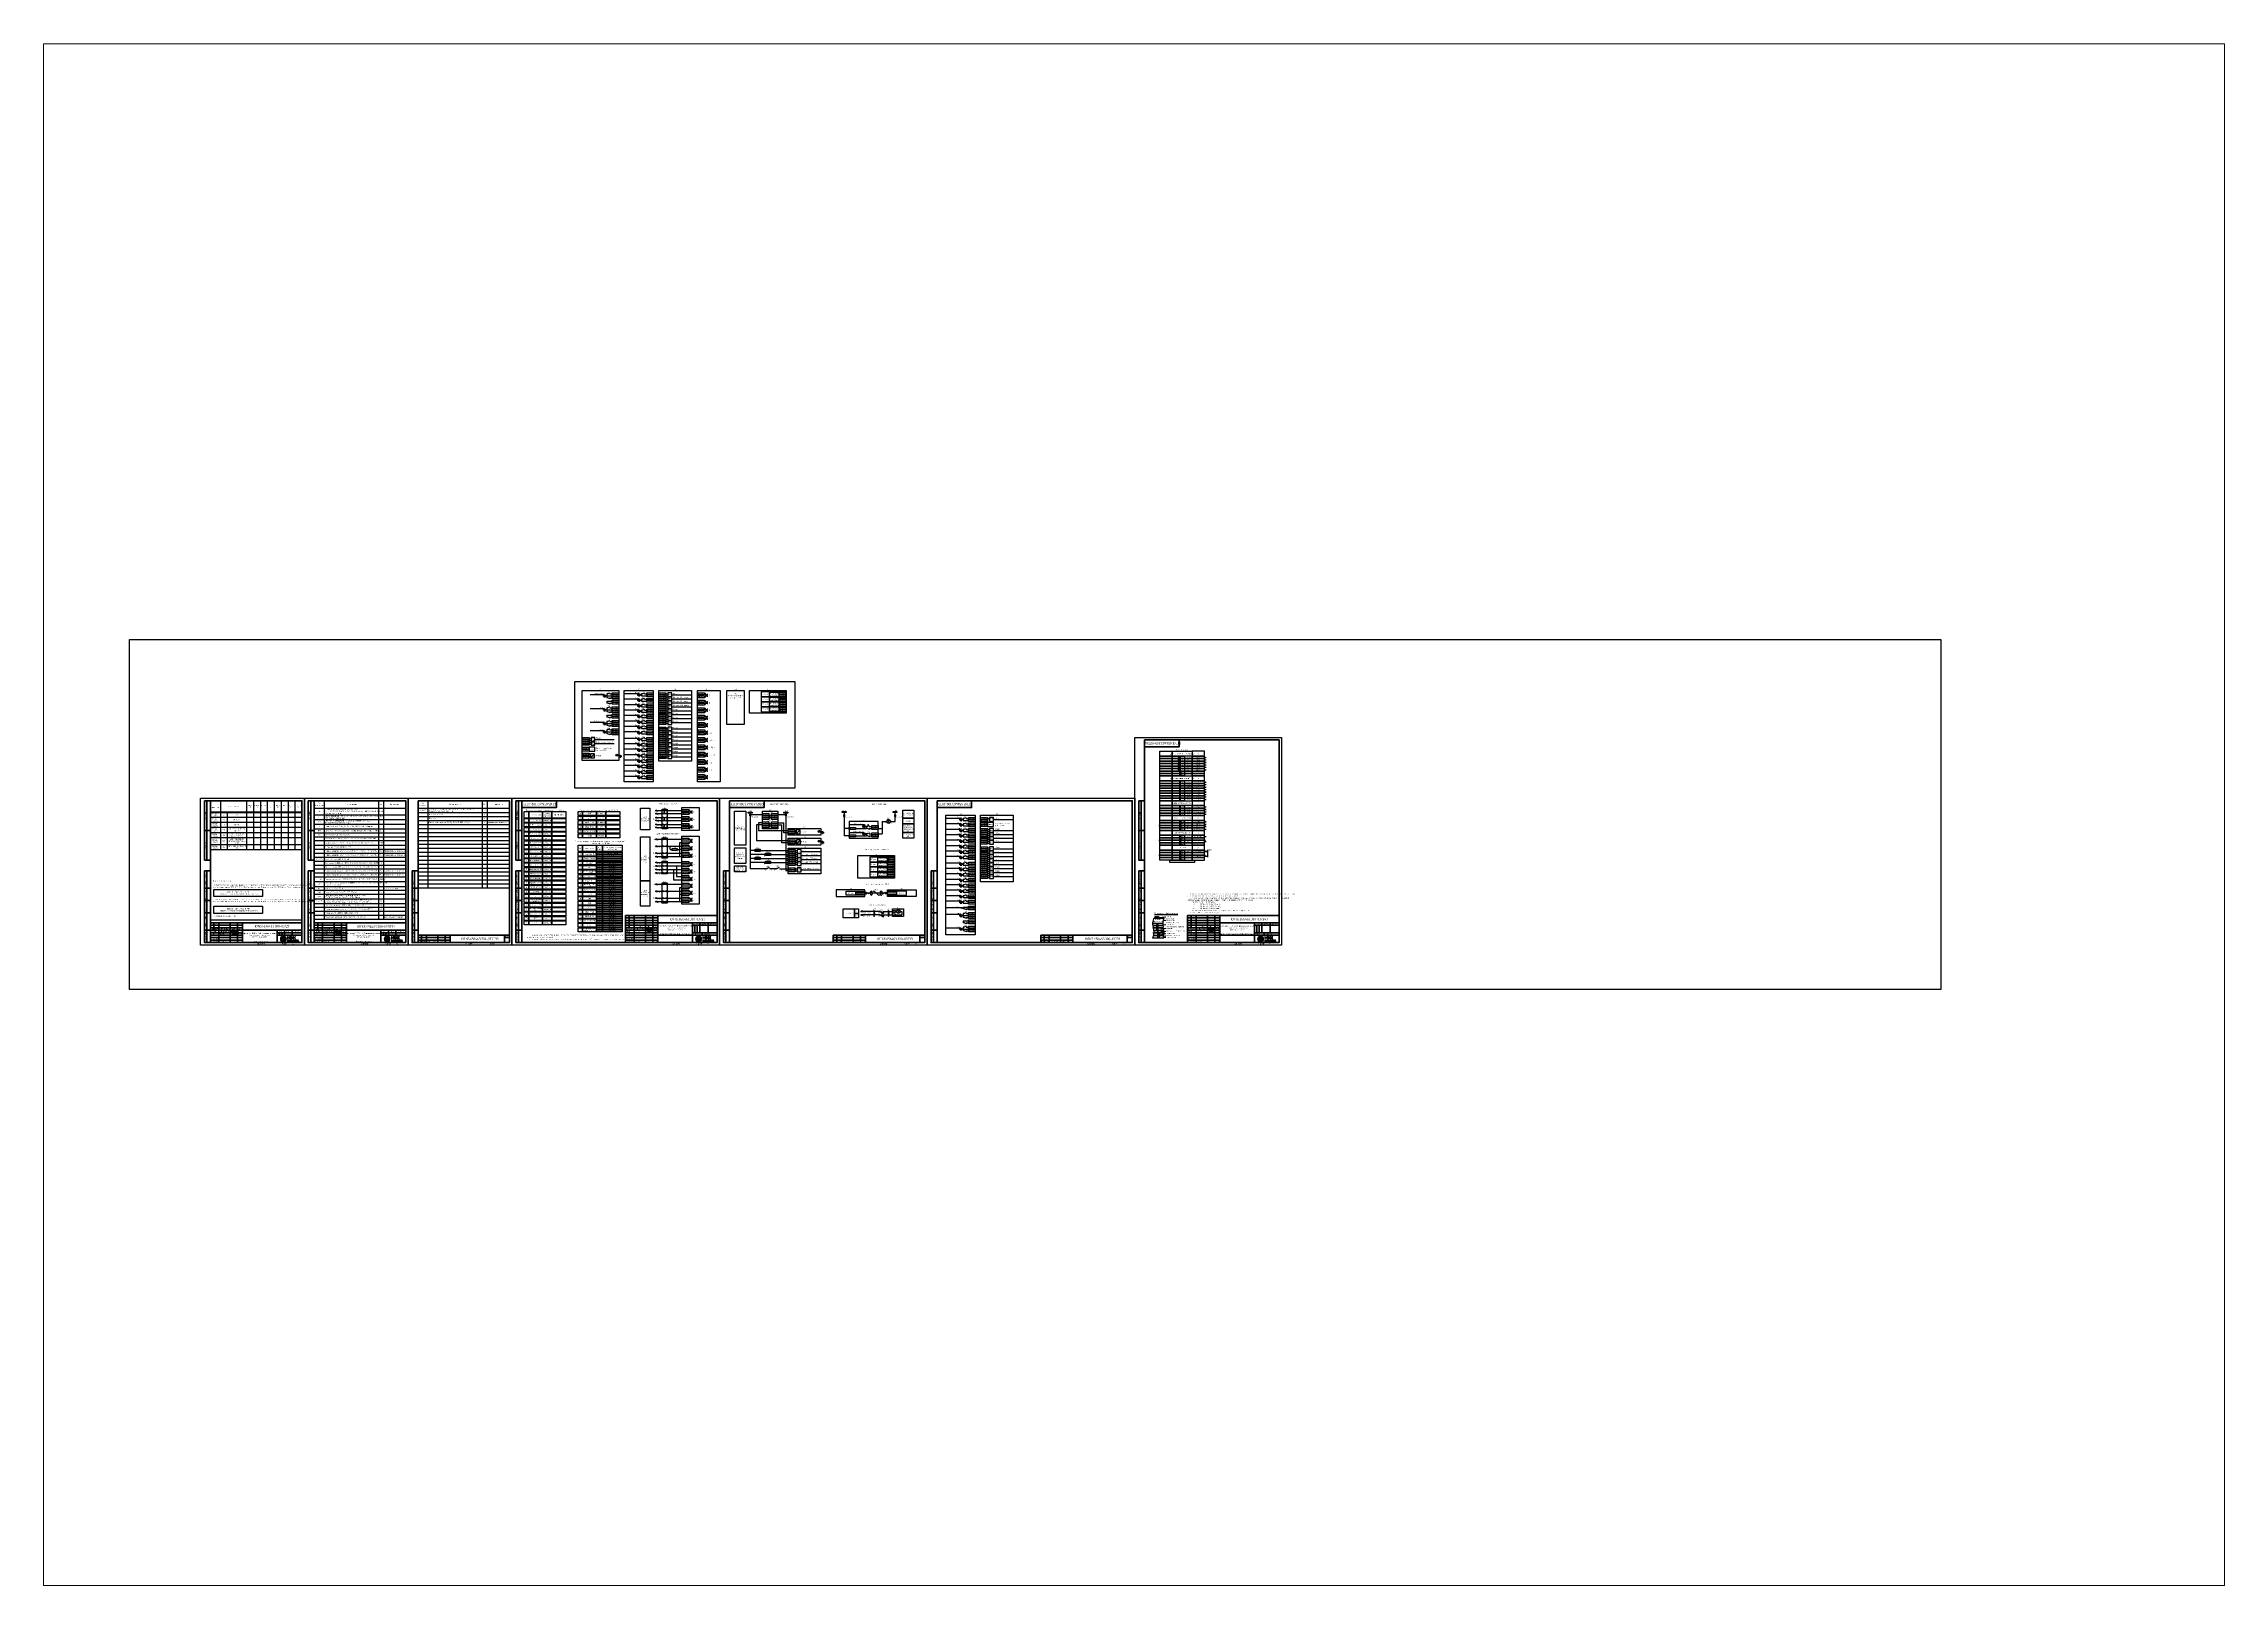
# Paper-space layout 'ПЭ3_1' of a CAD drawing. Header units: millimetres. Extents: x 30 to 267, y 21 to 189.
# The model-space entities are those that its viewports show. They can reach past a viewport. Long polylines and large blocks are cut down to what shows.
import ezdxf

# ---------------------------------------------------------------- set-up
doc = ezdxf.new("R2010")
doc.units = ezdxf.units.MM
doc.layers.add('Подписи', color=7, linetype='Continuous')
doc.styles.add('Gost type A_2.5', font='GOST_A.TTF', dxfattribs={"height": 2.5})
doc.styles.add('Gost_type_A', font='GOST_A.TTF')

# ---------------------------------------------------------------- blocks, each defined once
blk = doc.blocks.new('Штамп угловой верхний')
at = {"lineweight": 50}
blk.add_lwpolyline([(0, 0), (70, 0), (70, -14), (0, -14)], close=True, dxfattribs=at)
blk = doc.blocks.new('Формат_А3')
blk.add_lwpolyline([(-420, 297), (0, 297), (0, 0), (-420, 0)], close=True)
at = {"lineweight": 50}
blk.add_lwpolyline([(-400, 292), (-5, 292), (-5, 5), (-400, 5)], close=True, dxfattribs=at)
blk = doc.blocks.new('Штамп левый верхний')
at = {"lineweight": 50}
for points in [[(-12, 0), (-7, 0), (-7, -60), (-12, -60)], [(-7, 0), (0, 0), (0, -60), (-7, -60)], [(-12, -60), (-7, -60), (-7, -120), (-12, -120)], [(-7, -60), (0, -60), (0, -120), (-7, -120)]]:
    blk.add_lwpolyline(points, close=True, dxfattribs=at)
at = {"char_height": 2.5, "width": 60, "attachment_point": 5, "rotation": 90, "style": 'Gost_type_A'}
for s, insert in [('Перв. примен.', (-9.5, -30)), ('Справ. №', (-9.5, -90))]:
    blk.add_mtext(s, dxfattribs=dict(at, insert=insert))
blk = doc.blocks.new('Штамп левый нижний')
at = {"lineweight": 50}
for points in [[(-12, 145), (-7, 145), (-7, 110), (-12, 110)], [(-7, 145), (0, 145), (0, 110), (-7, 110)], [(-12, 110), (-7, 110), (-7, 85), (-12, 85)], [(-7, 110), (0, 110), (0, 85), (-7, 85)], [(-12, 85), (-7, 85), (-7, 60), (-12, 60)], [(-12, 60), (-7, 60), (-7, 25), (-12, 25)], [(-7, 85), (0, 85), (0, 60), (-7, 60)], [(-7, 60), (0, 60), (0, 25), (-7, 25)], [(-12, 25), (-7, 25), (-7, 0), (-12, 0)], [(-7, 25), (0, 25), (0, 0), (-7, 0)]]:
    blk.add_lwpolyline(points, close=True, dxfattribs=at)
at = {"char_height": 2.5, "attachment_point": 5, "rotation": 90, "style": 'Gost_type_A'}
for s, insert, width in [('Подп. и дата', (-9.5, 127.5), 35), ('Инв. № дубл.', (-9.5, 97.5), 25), ('Подп. и дата', (-9.5, 42.5), 35), ('Взам. инв. №', (-9.5, 72.5), 25), ('Инв. N подл.', (-9.5, 12.5), 25)]:
    blk.add_mtext(s, dxfattribs=dict(at, insert=insert, width=width))
blk = doc.blocks.new('*U14')
at = {"lineweight": 0, "true_color": 0x00cb62}
h = blk.add_hatch(color=112, dxfattribs=at)
h.dxf.hatch_style = 1
edge = h.paths.add_edge_path()
edge.add_spline(control_points=[(-12.5, 6.1), (-15.9, 6.1), (-18.6, 3.3), (-18.6, 0)], knot_values=[1, 1, 1, 1, 2, 2, 2, 2], degree=3, periodic=0)
edge.add_spline(control_points=[(-18.6, 0), (-18.6, -3.4), (-15.9, -6.2), (-12.5, -6.2)], knot_values=[0, 0, 0, 0, 1, 1, 1, 1], degree=3, periodic=0)
edge.add_spline(control_points=[(-12.5, -6.2), (-9.1, -6.2), (-6.3, -3.4), (-6.3, 0)], knot_values=[3, 3, 3, 3, 4, 4, 4, 4], degree=3, periodic=0)
edge.add_spline(control_points=[(-6.3, 0), (-6.3, 3.3), (-9.1, 6.1), (-12.5, 6.1)], knot_values=[2, 2, 2, 2, 3, 3, 3, 3], degree=3, periodic=0)
edge = h.paths.add_edge_path(flags=16)
edge.add_spline(control_points=[(-18.2, 0), (-18.2, 3.2), (-15.7, 6), (-12.5, 6)], knot_values=[0, 0, 0, 0, 1, 1, 1, 1], degree=3, periodic=0)
edge.add_spline(control_points=[(-12.5, 6), (-9.2, 6), (-6.7, 3.2), (-6.7, 0)], knot_values=[3, 3, 3, 3, 4, 4, 4, 4], degree=3, periodic=0)
edge.add_spline(control_points=[(-6.7, 0), (-6.7, -3.3), (-9.2, -5.8), (-12.5, -5.8)], knot_values=[2, 2, 2, 2, 3, 3, 3, 3], degree=3, periodic=0)
edge.add_spline(control_points=[(-12.5, -5.8), (-15.7, -5.8), (-18.2, -3.3), (-18.2, 0)], knot_values=[1, 1, 1, 1, 2, 2, 2, 2], degree=3, periodic=0)
h = blk.add_hatch(color=112, dxfattribs=at)
h.dxf.hatch_style = 1
edge = h.paths.add_edge_path()
edge.add_spline(control_points=[(-12.5, 5.5), (-15.7, 5.5), (-18.2, 3), (-18.2, 0)], knot_values=[1, 1, 1, 1, 2, 2, 2, 2], degree=3, periodic=0)
edge.add_spline(control_points=[(-18.2, 0), (-18.2, -3.1), (-15.7, -5.6), (-12.5, -5.6)], knot_values=[0, 0, 0, 0, 1, 1, 1, 1], degree=3, periodic=0)
edge.add_spline(control_points=[(-12.5, -5.6), (-9.3, -5.6), (-6.7, -3.1), (-6.7, 0)], knot_values=[3, 3, 3, 3, 4, 4, 4, 4], degree=3, periodic=0)
edge.add_spline(control_points=[(-6.7, 0), (-6.7, 3), (-9.3, 5.5), (-12.5, 5.5)], knot_values=[2, 2, 2, 2, 3, 3, 3, 3], degree=3, periodic=0)
edge = h.paths.add_edge_path(flags=16)
edge.add_spline(control_points=[(-17.9, 0), (-17.9, 2.9), (-15.5, 5.4), (-12.5, 5.4)], knot_values=[0, 0, 0, 0, 1, 1, 1, 1], degree=3, periodic=0)
edge.add_spline(control_points=[(-12.5, 5.4), (-9.4, 5.4), (-7.1, 2.9), (-7.1, 0)], knot_values=[3, 3, 3, 3, 4, 4, 4, 4], degree=3, periodic=0)
edge.add_spline(control_points=[(-7.1, 0), (-7.1, -3), (-9.4, -5.3), (-12.5, -5.3)], knot_values=[2, 2, 2, 2, 3, 3, 3, 3], degree=3, periodic=0)
edge.add_spline(control_points=[(-12.5, -5.3), (-15.5, -5.3), (-17.9, -3), (-17.9, 0)], knot_values=[1, 1, 1, 1, 2, 2, 2, 2], degree=3, periodic=0)
h = blk.add_hatch(color=112, dxfattribs=at)
h.dxf.hatch_style = 1
edge = h.paths.add_edge_path()
edge.add_spline(control_points=[(-17.9, 0), (-17.9, -2.8), (-15.5, -5), (-12.5, -5)], knot_values=[0, 0, 0, 0, 1, 1, 1, 1], degree=3, periodic=0)
edge.add_spline(control_points=[(-12.5, -5), (-9.5, -5), (-7.1, -2.8), (-7.1, 0)], knot_values=[3, 3, 3, 3, 4, 4, 4, 4], degree=3, periodic=0)
edge.add_spline(control_points=[(-7.1, 0), (-7.1, 2.7), (-9.5, 4.9), (-12.5, 4.9)], knot_values=[2, 2, 2, 2, 3, 3, 3, 3], degree=3, periodic=0)
edge.add_spline(control_points=[(-12.5, 4.9), (-15.5, 4.9), (-17.9, 2.7), (-17.9, 0)], knot_values=[1, 1, 1, 1, 2, 2, 2, 2], degree=3, periodic=0)
edge = h.paths.add_edge_path(flags=16)
edge.add_spline(control_points=[(-17.5, 0), (-17.5, 2.6), (-15.3, 4.8), (-12.5, 4.8)], knot_values=[0, 0, 0, 0, 1, 1, 1, 1], degree=3, periodic=0)
edge.add_spline(control_points=[(-12.5, 4.8), (-9.6, 4.8), (-7.4, 2.6), (-7.4, 0)], knot_values=[3, 3, 3, 3, 4, 4, 4, 4], degree=3, periodic=0)
edge.add_spline(control_points=[(-7.4, 0), (-7.4, -2.7), (-9.6, -4.7), (-12.5, -4.7)], knot_values=[2, 2, 2, 2, 3, 3, 3, 3], degree=3, periodic=0)
edge.add_spline(control_points=[(-12.5, -4.7), (-15.3, -4.7), (-17.5, -2.7), (-17.5, 0)], knot_values=[1, 1, 1, 1, 2, 2, 2, 2], degree=3, periodic=0)
h = blk.add_hatch(color=112, dxfattribs=at)
h.dxf.hatch_style = 1
edge = h.paths.add_edge_path()
edge.add_spline(control_points=[(-7.4, 0), (-7.4, 0.3), (-7.5, 0.6), (-7.5, 0.9)], knot_values=[3, 3, 3, 3, 3.12466, 3.12466, 3.12466, 3.12466], degree=3, periodic=0)
edge.add_spline(control_points=[(-7.5, 0.9), (-8, 2.9), (-10.1, 4.4), (-12.5, 4.4)], knot_values=[2, 2, 2, 2, 2.864772, 2.864772, 2.864772, 2.864772], degree=3, periodic=0)
edge.add_spline(control_points=[(-12.5, 4.4), (-14.9, 4.4), (-16.9, 2.9), (-17.4, 0.9)], knot_values=[1.135231, 1.135231, 1.135231, 1.135231, 2, 2, 2, 2], degree=3, periodic=0)
edge.add_spline(control_points=[(-17.4, 0.9), (-17.5, 0.6), (-17.5, 0.3), (-17.5, 0)], knot_values=[0.875337, 0.875337, 0.875337, 0.875337, 1, 1, 1, 1], degree=3, periodic=0)
edge.add_spline(control_points=[(-17.5, 0), (-17.5, -0.4), (-17.5, -0.7), (-17.4, -1.1)], knot_values=[1, 1, 1, 1, 1.132178, 1.132178, 1.132178, 1.132178], degree=3, periodic=0)
edge.add_spline(control_points=[(-17.4, -1.1), (-16.9, -3), (-14.9, -4.5), (-12.5, -4.5)], knot_values=[0, 0, 0, 0, 0.858028, 0.858028, 0.858028, 0.858028], degree=3, periodic=0)
edge.add_spline(control_points=[(-12.5, -4.5), (-10.1, -4.5), (-8.1, -3), (-7.6, -1.1)], knot_values=[3.141968, 3.141968, 3.141968, 3.141968, 4, 4, 4, 4], degree=3, periodic=0)
edge.add_spline(control_points=[(-7.6, -1.1), (-7.5, -0.7), (-7.4, -0.4), (-7.4, 0)], knot_values=[2.867825, 2.867825, 2.867825, 2.867825, 3, 3, 3, 3], degree=3, periodic=0)
edge = h.paths.add_edge_path(flags=16)
edge.add_spline(control_points=[(-17.2, 0), (-17.2, 0.2), (-17.1, 0.5), (-17.1, 0.8)], knot_values=[1, 1, 1, 1, 1.132889, 1.132889, 1.132889, 1.132889], degree=3, periodic=0)
edge.add_spline(control_points=[(-17.1, 0.8), (-16.6, 2.7), (-14.8, 4.2), (-12.5, 4.2)], knot_values=[0, 0, 0, 0, 0.878882, 0.878882, 0.878882, 0.878882], degree=3, periodic=0)
edge.add_spline(control_points=[(-12.5, 4.2), (-10.1, 4.2), (-8.3, 2.7), (-7.9, 0.8)], knot_values=[3.121118, 3.121118, 3.121118, 3.121118, 4, 4, 4, 4], degree=3, periodic=0)
edge.add_spline(control_points=[(-7.9, 0.8), (-7.8, 0.5), (-7.8, 0.2), (-7.8, 0)], knot_values=[2.867111, 2.867111, 2.867111, 2.867111, 3, 3, 3, 3], degree=3, periodic=0)
edge.add_spline(control_points=[(-7.8, 0), (-7.8, -0.3), (-7.8, -0.6), (-7.9, -0.9)], knot_values=[3, 3, 3, 3, 3.139265, 3.139265, 3.139265, 3.139265], degree=3, periodic=0)
edge.add_spline(control_points=[(-7.9, -0.9), (-8.3, -2.8), (-10.2, -4.1), (-12.5, -4.1), (-14.8, -4.1), (-16.6, -2.8), (-17, -0.9)], knot_values=[1.128324, 1.128324, 1.128324, 1.128324, 2, 2, 2, 2.871676, 2.871676, 2.871676, 2.871676], degree=3, periodic=0)
edge.add_spline(control_points=[(-17, -0.9), (-17.1, -0.6), (-17.2, -0.3), (-17.2, 0)], knot_values=[0.860735, 0.860735, 0.860735, 0.860735, 1, 1, 1, 1], degree=3, periodic=0)
edge = h.paths.add_edge_path(flags=0)
edge.add_spline(control_points=[(-16.8, 0), (-16.8, 0.2), (-16.8, 0.4), (-16.7, 0.6)], knot_values=[1, 1, 1, 1, 1.129952, 1.129952, 1.129952, 1.129952], degree=3, periodic=0)
edge.add_spline(control_points=[(-16.7, 0.6), (-16.3, 2.3), (-14.6, 3.7), (-12.5, 3.7)], knot_values=[0, 0, 0, 0, 0.883348, 0.883348, 0.883348, 0.883348], degree=3, periodic=0)
edge.add_spline(control_points=[(-12.5, 3.7), (-10.3, 3.7), (-8.6, 2.3), (-8.2, 0.6)], knot_values=[3.11667, 3.11667, 3.11667, 3.11667, 4, 4, 4, 4], degree=3, periodic=0)
edge.add_spline(control_points=[(-8.2, 0.6), (-8.2, 0.4), (-8.1, 0.2), (-8.1, 0)], knot_values=[2.870028, 2.870028, 2.870028, 2.870028, 3, 3, 3, 3], degree=3, periodic=0)
edge.add_spline(control_points=[(-8.1, 0), (-8.1, -0.3), (-8.2, -0.5), (-8.2, -0.8)], knot_values=[3, 3, 3, 3, 3.135947, 3.135947, 3.135947, 3.135947], degree=3, periodic=0)
edge.add_spline(control_points=[(-8.2, -0.8), (-8.6, -2.4), (-10.3, -3.5), (-12.5, -3.5)], knot_values=[2, 2, 2, 2, 2.876458, 2.876458, 2.876458, 2.876458], degree=3, periodic=0)
edge.add_spline(control_points=[(-12.5, -3.5), (-14.6, -3.5), (-16.3, -2.4), (-16.7, -0.8)], knot_values=[1.12352, 1.12352, 1.12352, 1.12352, 2, 2, 2, 2], degree=3, periodic=0)
edge.add_spline(control_points=[(-16.7, -0.8), (-16.8, -0.5), (-16.8, -0.3), (-16.8, 0)], knot_values=[0.864077, 0.864077, 0.864077, 0.864077, 1, 1, 1, 1], degree=3, periodic=0)
edge = h.paths.add_edge_path(flags=0)
edge.add_spline(control_points=[(-16.4, 0), (-16.4, 0.1), (-16.4, 0.3), (-16.4, 0.5)], knot_values=[1, 1, 1, 1, 1.126377, 1.126377, 1.126377, 1.126377], degree=3, periodic=0)
edge.add_spline(control_points=[(-16.4, 0.5), (-16, 1.9), (-14.5, 3.1), (-12.5, 3.1)], knot_values=[0, 0, 0, 0, 0.888928, 0.888928, 0.888928, 0.888928], degree=3, periodic=0)
edge.add_spline(control_points=[(-12.5, 3.1), (-10.5, 3.1), (-8.9, 1.9), (-8.6, 0.5)], knot_values=[3.111075, 3.111075, 3.111075, 3.111075, 4, 4, 4, 4], degree=3, periodic=0)
edge.add_spline(control_points=[(-8.6, 0.5), (-8.5, 0.3), (-8.5, 0.1), (-8.5, 0)], knot_values=[2.87362, 2.87362, 2.87362, 2.87362, 3, 3, 3, 3], degree=3, periodic=0)
edge.add_spline(control_points=[(-8.5, 0), (-8.5, -0.2), (-8.5, -0.4), (-8.6, -0.6)], knot_values=[3, 3, 3, 3, 3.131788, 3.131788, 3.131788, 3.131788], degree=3, periodic=0)
edge.add_spline(control_points=[(-8.6, -0.6), (-8.9, -2), (-10.5, -3), (-12.5, -3)], knot_values=[2, 2, 2, 2, 2.882553, 2.882553, 2.882553, 2.882553], degree=3, periodic=0)
edge.add_spline(control_points=[(-12.5, -3), (-14.5, -3), (-16, -2), (-16.3, -0.6)], knot_values=[1.117444, 1.117444, 1.117444, 1.117444, 2, 2, 2, 2], degree=3, periodic=0)
edge.add_spline(control_points=[(-16.3, -0.6), (-16.4, -0.4), (-16.4, -0.2), (-16.4, 0)], knot_values=[0.868215, 0.868215, 0.868215, 0.868215, 1, 1, 1, 1], degree=3, periodic=0)
edge = h.paths.add_edge_path(flags=0)
edge.add_spline(control_points=[(-16, -0.5), (-16, -0.3), (-16.1, -0.2), (-16.1, 0), (-16.1, 0.1), (-16, 0.2), (-16, 0.4)], knot_values=[0.873534, 0.873534, 0.873534, 0.873534, 1, 1, 1, 1.12176, 1.12176, 1.12176, 1.12176], degree=3, periodic=0)
edge.add_spline(control_points=[(-16, 0.4), (-15.7, 1.5), (-14.3, 2.5), (-12.5, 2.5), (-10.6, 2.5), (-9.2, 1.5), (-8.9, 0.4)], knot_values=[3.103684, 3.103684, 3.103684, 3.103684, 3.999991, 3.999991, 3.999991, 4.896306, 4.896306, 4.896306, 4.896306], degree=3, periodic=0)
edge.add_spline(control_points=[(-8.9, 0.4), (-8.9, 0.2), (-8.9, 0.1), (-8.9, 0), (-8.9, -0.2), (-8.9, -0.3), (-8.9, -0.5)], knot_values=[2.878251, 2.878251, 2.878251, 2.878251, 3, 3, 3, 3.126453, 3.126453, 3.126453, 3.126453], degree=3, periodic=0)
edge.add_spline(control_points=[(-8.9, -0.5), (-9.2, -1.6), (-10.6, -2.4), (-12.5, -2.4), (-14.3, -2.4), (-15.7, -1.6), (-16, -0.5)], knot_values=[1.109435, 1.109435, 1.109435, 1.109435, 2.000012, 2.000012, 2.000012, 2.890577, 2.890577, 2.890577, 2.890577], degree=3, periodic=0)
edge = h.paths.add_edge_path(flags=0)
edge.add_spline(control_points=[(-15.7, 0), (-15.7, 0.1), (-15.7, 0.2), (-15.6, 0.3)], knot_values=[1, 1, 1, 1, 1.121318, 1.121318, 1.121318, 1.121318], degree=3, periodic=0)
edge.add_spline(control_points=[(-15.6, 0.3), (-15.4, 1.2), (-14.1, 1.9), (-12.5, 1.9)], knot_values=[0, 0, 0, 0, 0.9007, 0.9007, 0.9007, 0.9007], degree=3, periodic=0)
edge.add_spline(control_points=[(-12.5, 1.9), (-10.8, 1.9), (-9.5, 1.2), (-9.3, 0.3)], knot_values=[3.099305, 3.099305, 3.099305, 3.099305, 4, 4, 4, 4], degree=3, periodic=0)
edge.add_spline(control_points=[(-9.3, 0.3), (-9.3, 0.2), (-9.2, 0.1), (-9.2, 0)], knot_values=[2.878676, 2.878676, 2.878676, 2.878676, 3, 3, 3, 3], degree=3, periodic=0)
edge.add_spline(control_points=[(-9.2, 0), (-9.2, -0.2), (-9.3, -0.3), (-9.3, -0.4)], knot_values=[3, 3, 3, 3, 3.126159, 3.126159, 3.126159, 3.126159], degree=3, periodic=0)
edge.add_spline(control_points=[(-9.3, -0.4), (-9.5, -1.2), (-10.8, -1.8), (-12.5, -1.8), (-14.1, -1.8), (-15.4, -1.2), (-15.6, -0.4)], knot_values=[1.105344, 1.105344, 1.105344, 1.105344, 1.999995, 1.999995, 1.999995, 2.89465, 2.89465, 2.89465, 2.89465], degree=3, periodic=0)
edge.add_spline(control_points=[(-15.6, -0.4), (-15.7, -0.3), (-15.7, -0.2), (-15.7, 0)], knot_values=[0.873848, 0.873848, 0.873848, 0.873848, 1, 1, 1, 1], degree=3, periodic=0)
edge = h.paths.add_edge_path(flags=0)
edge.add_spline(control_points=[(-15.3, 0), (-15.3, 0), (-15.3, 0.1), (-15.3, 0.2)], knot_values=[1, 1, 1, 1, 1.112633, 1.112633, 1.112633, 1.112633], degree=3, periodic=0)
edge.add_spline(control_points=[(-15.3, 0.2), (-15.1, 0.8), (-13.9, 1.4), (-12.5, 1.4)], knot_values=[0, 0, 0, 0, 0.904875, 0.904875, 0.904875, 0.904875], degree=3, periodic=0)
edge.add_spline(control_points=[(-12.5, 1.4), (-11, 1.4), (-9.9, 0.8), (-9.6, 0.2)], knot_values=[3.095133, 3.095133, 3.095133, 3.095133, 4, 4, 4, 4], degree=3, periodic=0)
edge.add_spline(control_points=[(-9.6, 0.2), (-9.6, 0.1), (-9.6, 0), (-9.6, 0)], knot_values=[2.887357, 2.887357, 2.887357, 2.887357, 3, 3, 3, 3], degree=3, periodic=0)
edge.add_spline(control_points=[(-9.6, 0), (-9.6, -0.1), (-9.6, -0.2), (-9.7, -0.3)], knot_values=[3, 3, 3, 3, 3.117814, 3.117814, 3.117814, 3.117814], degree=3, periodic=0)
edge.add_spline(control_points=[(-9.7, -0.3), (-9.9, -0.9), (-11, -1.2), (-12.5, -1.2)], knot_values=[2, 2, 2, 2, 2.897768, 2.897768, 2.897768, 2.897768], degree=3, periodic=0)
edge.add_spline(control_points=[(-12.5, -1.2), (-13.9, -1.2), (-15.1, -0.9), (-15.3, -0.3)], knot_values=[1.102221, 1.102221, 1.102221, 1.102221, 2, 2, 2, 2], degree=3, periodic=0)
edge.add_spline(control_points=[(-15.3, -0.3), (-15.3, -0.2), (-15.3, -0.1), (-15.3, 0)], knot_values=[0.882198, 0.882198, 0.882198, 0.882198, 1, 1, 1, 1], degree=3, periodic=0)
edge = h.paths.add_edge_path(flags=0)
edge.add_spline(control_points=[(-15, 0), (-15, 0), (-15, 0), (-14.9, 0)], knot_values=[0.901648, 0.901648, 0.901648, 0.901648, 1, 1, 1, 1], degree=3, periodic=0)
edge.add_spline(control_points=[(-14.9, 0), (-14.8, 0.4), (-13.9, 0.8), (-12.5, 0.8)], knot_values=[0, 0, 0, 0, 0.912829, 0.912829, 0.912829, 0.912829], degree=3, periodic=0)
edge.add_spline(control_points=[(-12.5, 0.8), (-11.1, 0.8), (-10.2, 0.4), (-10, 0)], knot_values=[3.087219, 3.087219, 3.087219, 3.087219, 4, 4, 4, 4], degree=3, periodic=0)
edge.add_spline(control_points=[(-10, 0), (-10, 0), (-10, 0), (-10, 0)], knot_values=[3, 3, 3, 3, 3.098413, 3.098413, 3.098413, 3.098413], degree=3, periodic=0)
edge.add_spline(control_points=[(-10, 0), (-10, -0.1), (-10, -0.1), (-10, -0.1)], knot_values=[2.896056, 2.896056, 2.896056, 2.896056, 3, 3, 3, 3], degree=3, periodic=0)
edge.add_spline(control_points=[(-10, -0.1), (-10.2, -0.4), (-11.1, -0.7), (-12.5, -0.7)], knot_values=[2, 2, 2, 2, 2.903474, 2.903474, 2.903474, 2.903474], degree=3, periodic=0)
edge.add_spline(control_points=[(-12.5, -0.7), (-13.8, -0.7), (-14.8, -0.4), (-14.9, -0.1)], knot_values=[1.096469, 1.096469, 1.096469, 1.096469, 2, 2, 2, 2], degree=3, periodic=0)
edge.add_spline(control_points=[(-14.9, -0.1), (-15, -0.1), (-15, -0.1), (-15, 0)], knot_values=[1, 1, 1, 1, 1.103878, 1.103878, 1.103878, 1.103878], degree=3, periodic=0)
edge = h.paths.add_edge_path(flags=0)
edge.add_spline(control_points=[(-14.6, 0), (-14.6, 0), (-13.3, 0.1), (-12.5, 0.1)], knot_values=[1, 1, 1, 1, 2, 2, 2, 2], degree=3, periodic=0)
edge.add_spline(control_points=[(-12.5, 0.1), (-11.7, 0.1), (-10.4, 0), (-10.4, 0)], knot_values=[2, 2, 2, 2, 3, 3, 3, 3], degree=3, periodic=0)
edge.add_spline(control_points=[(-10.4, 0), (-10.4, -0.1), (-11.7, -0.2), (-12.5, -0.2)], knot_values=[3, 3, 3, 3, 4, 4, 4, 4], degree=3, periodic=0)
edge.add_spline(control_points=[(-12.5, -0.2), (-13.3, -0.2), (-14.6, -0.1), (-14.6, 0)], knot_values=[0, 0, 0, 0, 1, 1, 1, 1], degree=3, periodic=0)
h = blk.add_hatch(color=112, dxfattribs=at)
h.dxf.hatch_style = 1
edge = h.paths.add_edge_path()
edge.add_spline(control_points=[(-16.7, 0.6), (-16.3, 2.3), (-14.6, 3.7), (-12.5, 3.7)], knot_values=[0, 0, 0, 0, 0.883348, 0.883348, 0.883348, 0.883348], degree=3, periodic=0)
edge.add_spline(control_points=[(-12.5, 3.7), (-10.3, 3.7), (-8.6, 2.3), (-8.2, 0.6)], knot_values=[3.11667, 3.11667, 3.11667, 3.11667, 4, 4, 4, 4], degree=3, periodic=0)
edge.add_spline(control_points=[(-8.2, 0.6), (-8.2, 0.4), (-8.1, 0.2), (-8.1, 0)], knot_values=[2.870028, 2.870028, 2.870028, 2.870028, 3, 3, 3, 3], degree=3, periodic=0)
edge.add_spline(control_points=[(-8.1, 0), (-8.1, -0.3), (-8.2, -0.5), (-8.2, -0.8)], knot_values=[3, 3, 3, 3, 3.135947, 3.135947, 3.135947, 3.135947], degree=3, periodic=0)
edge.add_spline(control_points=[(-8.2, -0.8), (-8.6, -2.4), (-10.3, -3.5), (-12.5, -3.5)], knot_values=[2, 2, 2, 2, 2.876458, 2.876458, 2.876458, 2.876458], degree=3, periodic=0)
edge.add_spline(control_points=[(-12.5, -3.5), (-13.9, -3.5), (-15.1, -3.1), (-15.8, -2.3)], knot_values=[1.431996, 1.431996, 1.431996, 1.431996, 2, 2, 2, 2], degree=3, periodic=0)
edge.add_line((-15.8, -2.3), (-16.1, -2.5))
edge.add_spline(control_points=[(-16.1, -2.5), (-15.3, -3.3), (-13.9, -3.9), (-12.5, -3.9)], knot_values=[0, 0, 0, 0, 0.570003, 0.570003, 0.570003, 0.570003], degree=3, periodic=0)
edge.add_spline(control_points=[(-12.5, -3.9), (-10.2, -3.9), (-8.4, -2.6), (-7.9, -0.9)], knot_values=[3.139265, 3.139265, 3.139265, 3.139265, 4, 4, 4, 4], degree=3, periodic=0)
edge.add_spline(control_points=[(-7.9, -0.9), (-7.8, -0.6), (-7.8, -0.3), (-7.8, 0), (-7.8, 0.2), (-7.8, 0.5), (-7.9, 0.8)], knot_values=[2.871676, 2.871676, 2.871676, 2.871676, 3, 3, 3, 3.121118, 3.121118, 3.121118, 3.121118], degree=3, periodic=0)
edge.add_spline(control_points=[(-7.9, 0.8), (-8.3, 2.5), (-10.2, 3.8), (-12.5, 3.8)], knot_values=[2, 2, 2, 2, 2.867111, 2.867111, 2.867111, 2.867111], degree=3, periodic=0)
edge.add_spline(control_points=[(-12.5, 3.8), (-14.7, 3.8), (-16.6, 2.5), (-17.1, 0.8)], knot_values=[1.132889, 1.132889, 1.132889, 1.132889, 2, 2, 2, 2], degree=3, periodic=0)
edge.add_spline(control_points=[(-17.1, 0.8), (-17.1, 0.5), (-17.1, 0.2), (-17.1, 0), (-17.1, -0.3), (-17.1, -0.6), (-17, -0.9)], knot_values=[0.878882, 0.878882, 0.878882, 0.878882, 1, 1, 1, 1.128324, 1.128324, 1.128324, 1.128324], degree=3, periodic=0)
edge.add_spline(control_points=[(-17, -0.9), (-16.9, -1.5), (-16.6, -2), (-16.1, -2.5)], knot_values=[0.570003, 0.570003, 0.570003, 0.570003, 0.860735, 0.860735, 0.860735, 0.860735], degree=3, periodic=0)
edge.add_line((-16.1, -2.5), (-15.8, -2.3))
edge.add_spline(control_points=[(-15.8, -2.3), (-16.3, -1.8), (-16.6, -1.3), (-16.7, -0.8)], knot_values=[1.12352, 1.12352, 1.12352, 1.12352, 1.431996, 1.431996, 1.431996, 1.431996], degree=3, periodic=0)
edge.add_spline(control_points=[(-16.7, -0.8), (-16.8, -0.5), (-16.8, -0.3), (-16.8, 0)], knot_values=[0.864077, 0.864077, 0.864077, 0.864077, 1, 1, 1, 1], degree=3, periodic=0)
edge.add_spline(control_points=[(-16.8, 0), (-16.8, 0.2), (-16.8, 0.4), (-16.7, 0.6)], knot_values=[1, 1, 1, 1, 1.129952, 1.129952, 1.129952, 1.129952], degree=3, periodic=0)
h = blk.add_hatch(color=112, dxfattribs=at)
h.dxf.hatch_style = 1
edge = h.paths.add_edge_path()
edge.add_spline(control_points=[(-16.8, 0), (-16.8, -0.3), (-16.7, -0.5), (-16.7, -0.8)], knot_values=[1, 1, 1, 1, 1.12352, 1.12352, 1.12352, 1.12352], degree=3, periodic=0)
edge.add_spline(control_points=[(-16.7, -0.8), (-16.3, -2.2), (-14.5, -3.3), (-12.5, -3.3)], knot_values=[0, 0, 0, 0, 0.864077, 0.864077, 0.864077, 0.864077], degree=3, periodic=0)
edge.add_spline(control_points=[(-12.5, -3.3), (-10.4, -3.3), (-8.7, -2.2), (-8.2, -0.8)], knot_values=[3.135947, 3.135947, 3.135947, 3.135947, 4, 4, 4, 4], degree=3, periodic=0)
edge.add_spline(control_points=[(-8.2, -0.8), (-8.2, -0.5), (-8.2, -0.3), (-8.2, 0)], knot_values=[2.876458, 2.876458, 2.876458, 2.876458, 3, 3, 3, 3], degree=3, periodic=0)
edge.add_spline(control_points=[(-8.2, 0), (-8.2, 0.2), (-8.2, 0.4), (-8.2, 0.6)], knot_values=[3, 3, 3, 3, 3.11667, 3.11667, 3.11667, 3.11667], degree=3, periodic=0)
edge.add_spline(control_points=[(-8.2, 0.6), (-8.7, 2.1), (-10.4, 3.2), (-12.5, 3.2)], knot_values=[2, 2, 2, 2, 2.870028, 2.870028, 2.870028, 2.870028], degree=3, periodic=0)
edge.add_spline(control_points=[(-12.5, 3.2), (-14.5, 3.2), (-16.3, 2.1), (-16.7, 0.6)], knot_values=[1.129952, 1.129952, 1.129952, 1.129952, 2, 2, 2, 2], degree=3, periodic=0)
edge.add_spline(control_points=[(-16.7, 0.6), (-16.8, 0.4), (-16.8, 0.2), (-16.8, 0)], knot_values=[0.883348, 0.883348, 0.883348, 0.883348, 1, 1, 1, 1], degree=3, periodic=0)
edge = h.paths.add_edge_path(flags=16)
edge.add_spline(control_points=[(-16.4, 0), (-16.4, 0.1), (-16.4, 0.3), (-16.4, 0.5)], knot_values=[1, 1, 1, 1, 1.126377, 1.126377, 1.126377, 1.126377], degree=3, periodic=0)
edge.add_spline(control_points=[(-16.4, 0.5), (-16, 1.9), (-14.5, 3.1), (-12.5, 3.1)], knot_values=[0, 0, 0, 0, 0.888928, 0.888928, 0.888928, 0.888928], degree=3, periodic=0)
edge.add_spline(control_points=[(-12.5, 3.1), (-10.5, 3.1), (-8.9, 1.9), (-8.6, 0.5)], knot_values=[3.111075, 3.111075, 3.111075, 3.111075, 4, 4, 4, 4], degree=3, periodic=0)
edge.add_spline(control_points=[(-8.6, 0.5), (-8.5, 0.3), (-8.5, 0.1), (-8.5, 0)], knot_values=[2.87362, 2.87362, 2.87362, 2.87362, 3, 3, 3, 3], degree=3, periodic=0)
edge.add_spline(control_points=[(-8.5, 0), (-8.5, -0.2), (-8.5, -0.4), (-8.6, -0.6)], knot_values=[3, 3, 3, 3, 3.131788, 3.131788, 3.131788, 3.131788], degree=3, periodic=0)
edge.add_spline(control_points=[(-8.6, -0.6), (-8.9, -2), (-10.5, -3), (-12.5, -3)], knot_values=[2, 2, 2, 2, 2.882553, 2.882553, 2.882553, 2.882553], degree=3, periodic=0)
edge.add_spline(control_points=[(-12.5, -3), (-14.5, -3), (-16, -2), (-16.3, -0.6)], knot_values=[1.117444, 1.117444, 1.117444, 1.117444, 2, 2, 2, 2], degree=3, periodic=0)
edge.add_spline(control_points=[(-16.3, -0.6), (-16.4, -0.4), (-16.4, -0.2), (-16.4, 0)], knot_values=[0.868215, 0.868215, 0.868215, 0.868215, 1, 1, 1, 1], degree=3, periodic=0)
edge = h.paths.add_edge_path(flags=0)
edge.add_spline(control_points=[(-16, -0.5), (-16, -0.3), (-16.1, -0.2), (-16.1, 0), (-16.1, 0.1), (-16, 0.2), (-16, 0.4)], knot_values=[0.873534, 0.873534, 0.873534, 0.873534, 1, 1, 1, 1.12176, 1.12176, 1.12176, 1.12176], degree=3, periodic=0)
edge.add_spline(control_points=[(-16, 0.4), (-15.7, 1.5), (-14.3, 2.5), (-12.5, 2.5), (-10.6, 2.5), (-9.2, 1.5), (-8.9, 0.4)], knot_values=[3.103684, 3.103684, 3.103684, 3.103684, 3.999991, 3.999991, 3.999991, 4.896306, 4.896306, 4.896306, 4.896306], degree=3, periodic=0)
edge.add_spline(control_points=[(-8.9, 0.4), (-8.9, 0.2), (-8.9, 0.1), (-8.9, 0), (-8.9, -0.2), (-8.9, -0.3), (-8.9, -0.5)], knot_values=[2.878251, 2.878251, 2.878251, 2.878251, 3, 3, 3, 3.126453, 3.126453, 3.126453, 3.126453], degree=3, periodic=0)
edge.add_spline(control_points=[(-8.9, -0.5), (-9.2, -1.6), (-10.6, -2.4), (-12.5, -2.4), (-14.3, -2.4), (-15.7, -1.6), (-16, -0.5)], knot_values=[1.109435, 1.109435, 1.109435, 1.109435, 2.000012, 2.000012, 2.000012, 2.890577, 2.890577, 2.890577, 2.890577], degree=3, periodic=0)
edge = h.paths.add_edge_path(flags=0)
edge.add_spline(control_points=[(-15.7, 0), (-15.7, 0.1), (-15.7, 0.2), (-15.6, 0.3)], knot_values=[1, 1, 1, 1, 1.121318, 1.121318, 1.121318, 1.121318], degree=3, periodic=0)
edge.add_spline(control_points=[(-15.6, 0.3), (-15.4, 1.2), (-14.1, 1.9), (-12.5, 1.9)], knot_values=[0, 0, 0, 0, 0.9007, 0.9007, 0.9007, 0.9007], degree=3, periodic=0)
edge.add_spline(control_points=[(-12.5, 1.9), (-10.8, 1.9), (-9.5, 1.2), (-9.3, 0.3)], knot_values=[3.099305, 3.099305, 3.099305, 3.099305, 4, 4, 4, 4], degree=3, periodic=0)
edge.add_spline(control_points=[(-9.3, 0.3), (-9.3, 0.2), (-9.2, 0.1), (-9.2, 0)], knot_values=[2.878676, 2.878676, 2.878676, 2.878676, 3, 3, 3, 3], degree=3, periodic=0)
edge.add_spline(control_points=[(-9.2, 0), (-9.2, -0.2), (-9.3, -0.3), (-9.3, -0.4)], knot_values=[3, 3, 3, 3, 3.126159, 3.126159, 3.126159, 3.126159], degree=3, periodic=0)
edge.add_spline(control_points=[(-9.3, -0.4), (-9.5, -1.2), (-10.8, -1.8), (-12.5, -1.8), (-14.1, -1.8), (-15.4, -1.2), (-15.6, -0.4)], knot_values=[1.105344, 1.105344, 1.105344, 1.105344, 1.999995, 1.999995, 1.999995, 2.89465, 2.89465, 2.89465, 2.89465], degree=3, periodic=0)
edge.add_spline(control_points=[(-15.6, -0.4), (-15.7, -0.3), (-15.7, -0.2), (-15.7, 0)], knot_values=[0.873848, 0.873848, 0.873848, 0.873848, 1, 1, 1, 1], degree=3, periodic=0)
edge = h.paths.add_edge_path(flags=0)
edge.add_spline(control_points=[(-15.3, 0.2), (-15.1, 0.8), (-13.9, 1.4), (-12.5, 1.4)], knot_values=[0, 0, 0, 0, 0.904875, 0.904875, 0.904875, 0.904875], degree=3, periodic=0)
edge.add_spline(control_points=[(-12.5, 1.4), (-11, 1.4), (-9.9, 0.8), (-9.6, 0.2)], knot_values=[3.095133, 3.095133, 3.095133, 3.095133, 4, 4, 4, 4], degree=3, periodic=0)
edge.add_spline(control_points=[(-9.6, 0.2), (-9.6, 0.1), (-9.6, 0), (-9.6, 0)], knot_values=[2.887357, 2.887357, 2.887357, 2.887357, 3, 3, 3, 3], degree=3, periodic=0)
edge.add_spline(control_points=[(-9.7, -0.3), (-9.6, -0.2), (-9.6, -0.1), (-9.6, 0)], knot_values=[3, 3, 3, 3, 3.117814, 3.117814, 3.117814, 3.117814], degree=3, periodic=0)
edge.add_spline(control_points=[(-9.7, -0.3), (-9.9, -0.9), (-11, -1.2), (-12.5, -1.2)], knot_values=[2, 2, 2, 2, 2.897768, 2.897768, 2.897768, 2.897768], degree=3, periodic=0)
edge.add_spline(control_points=[(-12.5, -1.2), (-13.9, -1.2), (-15.1, -0.9), (-15.3, -0.3)], knot_values=[1.102221, 1.102221, 1.102221, 1.102221, 2, 2, 2, 2], degree=3, periodic=0)
edge.add_spline(control_points=[(-15.3, 0), (-15.3, -0.1), (-15.3, -0.2), (-15.3, -0.3)], knot_values=[0.882198, 0.882198, 0.882198, 0.882198, 1, 1, 1, 1], degree=3, periodic=0)
edge.add_spline(control_points=[(-15.3, 0), (-15.3, 0), (-15.3, 0.1), (-15.3, 0.2)], knot_values=[1, 1, 1, 1, 1.112633, 1.112633, 1.112633, 1.112633], degree=3, periodic=0)
edge = h.paths.add_edge_path(flags=0)
edge.add_spline(control_points=[(-12.5, 0.4), (-13.3, 0.4), (-14.7, 0.3), (-14.9, 0)], knot_values=[0, 0, 0, 0, 0.901648, 0.901648, 0.901648, 0.901648], degree=3, periodic=0)
edge.add_spline(control_points=[(-14.9, 0), (-14.8, 0.4), (-13.9, 0.8), (-12.5, 0.8)], knot_values=[0, 0, 0, 0, 0.912829, 0.912829, 0.912829, 0.912829], degree=3, periodic=0)
edge.add_spline(control_points=[(-12.5, 0.8), (-11.1, 0.8), (-10.2, 0.4), (-10, 0)], knot_values=[3.087219, 3.087219, 3.087219, 3.087219, 4, 4, 4, 4], degree=3, periodic=0)
edge.add_spline(control_points=[(-10, 0), (-10, 0), (-10, 0), (-10, 0)], knot_values=[3, 3, 3, 3, 3.098413, 3.098413, 3.098413, 3.098413], degree=3, periodic=0)
edge.add_spline(control_points=[(-10, 0), (-10, -0.1), (-10, -0.1), (-10, -0.1)], knot_values=[2.896056, 2.896056, 2.896056, 2.896056, 3, 3, 3, 3], degree=3, periodic=0)
edge.add_spline(control_points=[(-12.5, -0.4), (-11.6, -0.4), (-10.3, -0.4), (-10, -0.1)], knot_values=[2, 2, 2, 2, 2.896056, 2.896056, 2.896056, 2.896056], degree=3, periodic=0)
edge.add_spline(control_points=[(-10, -0.1), (-10.2, -0.4), (-11.1, -0.7), (-12.5, -0.7)], knot_values=[2, 2, 2, 2, 2.903474, 2.903474, 2.903474, 2.903474], degree=3, periodic=0)
edge.add_spline(control_points=[(-12.5, -0.7), (-13.8, -0.7), (-14.8, -0.4), (-14.9, -0.1)], knot_values=[1.096469, 1.096469, 1.096469, 1.096469, 2, 2, 2, 2], degree=3, periodic=0)
edge.add_spline(control_points=[(-14.9, -0.1), (-15, -0.1), (-15, -0.1), (-15, 0)], knot_values=[1, 1, 1, 1, 1.103878, 1.103878, 1.103878, 1.103878], degree=3, periodic=0)
edge.add_spline(control_points=[(-15, 0), (-15, 0), (-15, 0), (-14.9, 0)], knot_values=[0.901648, 0.901648, 0.901648, 0.901648, 1, 1, 1, 1], degree=3, periodic=0)
edge = h.paths.add_edge_path(flags=0)
edge.add_spline(control_points=[(-14.6, 0), (-14.6, 0), (-13.3, 0.1), (-12.5, 0.1)], knot_values=[1, 1, 1, 1, 2, 2, 2, 2], degree=3, periodic=0)
edge.add_spline(control_points=[(-12.5, 0.1), (-11.7, 0.1), (-10.4, 0), (-10.4, 0)], knot_values=[2, 2, 2, 2, 3, 3, 3, 3], degree=3, periodic=0)
edge.add_spline(control_points=[(-10.4, 0), (-10.4, -0.1), (-11.7, -0.2), (-12.5, -0.2)], knot_values=[3, 3, 3, 3, 4, 4, 4, 4], degree=3, periodic=0)
edge.add_spline(control_points=[(-12.5, -0.2), (-13.3, -0.2), (-14.6, -0.1), (-14.6, 0)], knot_values=[0, 0, 0, 0, 1, 1, 1, 1], degree=3, periodic=0)
h = blk.add_hatch(color=112, dxfattribs=at)
h.dxf.hatch_style = 1
edge = h.paths.add_edge_path()
edge.add_spline(control_points=[(-16.4, 0.5), (-16.4, 0.3), (-16.4, 0.1), (-16.4, 0)], knot_values=[0.888928, 0.888928, 0.888928, 0.888928, 1, 1, 1, 1], degree=3, periodic=0)
edge.add_spline(control_points=[(-16.4, 0), (-16.4, -0.2), (-16.4, -0.4), (-16.3, -0.6)], knot_values=[1, 1, 1, 1, 1.117444, 1.117444, 1.117444, 1.117444], degree=3, periodic=0)
edge.add_spline(control_points=[(-16.3, -0.6), (-16, -1.8), (-14.4, -2.7), (-12.5, -2.7)], knot_values=[0, 0, 0, 0, 0.868215, 0.868215, 0.868215, 0.868215], degree=3, periodic=0)
edge.add_spline(control_points=[(-12.5, -2.7), (-10.6, -2.7), (-9, -1.8), (-8.6, -0.6)], knot_values=[3.131788, 3.131788, 3.131788, 3.131788, 4, 4, 4, 4], degree=3, periodic=0)
edge.add_spline(control_points=[(-8.6, -0.6), (-8.6, -0.4), (-8.5, -0.2), (-8.5, 0)], knot_values=[2.882553, 2.882553, 2.882553, 2.882553, 3, 3, 3, 3], degree=3, periodic=0)
edge.add_spline(control_points=[(-8.5, 0), (-8.5, 0.1), (-8.5, 0.3), (-8.6, 0.5)], knot_values=[3, 3, 3, 3, 3.111075, 3.111075, 3.111075, 3.111075], degree=3, periodic=0)
edge.add_spline(control_points=[(-8.6, 0.5), (-9, 1.7), (-10.6, 2.6), (-12.5, 2.6)], knot_values=[2, 2, 2, 2, 2.87362, 2.87362, 2.87362, 2.87362], degree=3, periodic=0)
edge.add_spline(control_points=[(-12.5, 2.6), (-14.4, 2.6), (-16, 1.7), (-16.4, 0.5)], knot_values=[1.126377, 1.126377, 1.126377, 1.126377, 2, 2, 2, 2], degree=3, periodic=0)
edge = h.paths.add_edge_path(flags=16)
edge.add_spline(control_points=[(-16, 0.4), (-15.7, 1.5), (-14.3, 2.5), (-12.5, 2.5), (-10.6, 2.5), (-9.2, 1.5), (-8.9, 0.4)], knot_values=[3.103684, 3.103684, 3.103684, 3.103684, 3.999991, 3.999991, 3.999991, 4.896306, 4.896306, 4.896306, 4.896306], degree=3, periodic=0)
edge.add_spline(control_points=[(-8.9, 0.4), (-8.9, 0.2), (-8.9, 0.1), (-8.9, 0), (-8.9, -0.2), (-8.9, -0.3), (-8.9, -0.5)], knot_values=[2.878251, 2.878251, 2.878251, 2.878251, 3, 3, 3, 3.126453, 3.126453, 3.126453, 3.126453], degree=3, periodic=0)
edge.add_spline(control_points=[(-8.9, -0.5), (-9.2, -1.6), (-10.6, -2.4), (-12.5, -2.4), (-14.3, -2.4), (-15.7, -1.6), (-16, -0.5)], knot_values=[1.109435, 1.109435, 1.109435, 1.109435, 2.000012, 2.000012, 2.000012, 2.890577, 2.890577, 2.890577, 2.890577], degree=3, periodic=0)
edge.add_spline(control_points=[(-16, -0.5), (-16, -0.3), (-16.1, -0.2), (-16.1, 0), (-16.1, 0.1), (-16, 0.2), (-16, 0.4)], knot_values=[0.873534, 0.873534, 0.873534, 0.873534, 1, 1, 1, 1.12176, 1.12176, 1.12176, 1.12176], degree=3, periodic=0)
edge = h.paths.add_edge_path(flags=0)
edge.add_spline(control_points=[(-15.6, 0.3), (-15.4, 1.2), (-14.1, 1.9), (-12.5, 1.9)], knot_values=[0, 0, 0, 0, 0.9007, 0.9007, 0.9007, 0.9007], degree=3, periodic=0)
edge.add_spline(control_points=[(-12.5, 1.9), (-10.8, 1.9), (-9.5, 1.2), (-9.3, 0.3)], knot_values=[3.099305, 3.099305, 3.099305, 3.099305, 4, 4, 4, 4], degree=3, periodic=0)
edge.add_spline(control_points=[(-9.3, 0.3), (-9.3, 0.2), (-9.2, 0.1), (-9.2, 0)], knot_values=[2.878676, 2.878676, 2.878676, 2.878676, 3, 3, 3, 3], degree=3, periodic=0)
edge.add_spline(control_points=[(-9.2, 0), (-9.2, -0.2), (-9.3, -0.3), (-9.3, -0.4)], knot_values=[3, 3, 3, 3, 3.126159, 3.126159, 3.126159, 3.126159], degree=3, periodic=0)
edge.add_spline(control_points=[(-9.3, -0.4), (-9.5, -1.2), (-10.8, -1.8), (-12.5, -1.8), (-14.1, -1.8), (-15.4, -1.2), (-15.6, -0.4)], knot_values=[1.105344, 1.105344, 1.105344, 1.105344, 1.999995, 1.999995, 1.999995, 2.89465, 2.89465, 2.89465, 2.89465], degree=3, periodic=0)
edge.add_spline(control_points=[(-15.6, -0.4), (-15.7, -0.3), (-15.7, -0.2), (-15.7, 0)], knot_values=[0.873848, 0.873848, 0.873848, 0.873848, 1, 1, 1, 1], degree=3, periodic=0)
edge.add_spline(control_points=[(-15.7, 0), (-15.7, 0.1), (-15.7, 0.2), (-15.6, 0.3)], knot_values=[1, 1, 1, 1, 1.121318, 1.121318, 1.121318, 1.121318], degree=3, periodic=0)
edge = h.paths.add_edge_path(flags=0)
edge.add_spline(control_points=[(-15.3, 0.2), (-15.1, 0.8), (-13.9, 1.4), (-12.5, 1.4)], knot_values=[0, 0, 0, 0, 0.904875, 0.904875, 0.904875, 0.904875], degree=3, periodic=0)
edge.add_spline(control_points=[(-12.5, 1.4), (-11, 1.4), (-9.9, 0.8), (-9.6, 0.2)], knot_values=[3.095133, 3.095133, 3.095133, 3.095133, 4, 4, 4, 4], degree=3, periodic=0)
edge.add_spline(control_points=[(-9.6, 0.2), (-9.6, 0.1), (-9.6, 0), (-9.6, 0)], knot_values=[2.887357, 2.887357, 2.887357, 2.887357, 3, 3, 3, 3], degree=3, periodic=0)
edge.add_spline(control_points=[(-9.7, -0.3), (-9.6, -0.2), (-9.6, -0.1), (-9.6, 0)], knot_values=[3, 3, 3, 3, 3.117814, 3.117814, 3.117814, 3.117814], degree=3, periodic=0)
edge.add_spline(control_points=[(-9.7, -0.3), (-9.9, -0.9), (-11, -1.2), (-12.5, -1.2)], knot_values=[2, 2, 2, 2, 2.897768, 2.897768, 2.897768, 2.897768], degree=3, periodic=0)
edge.add_spline(control_points=[(-12.5, -1.2), (-13.9, -1.2), (-15.1, -0.9), (-15.3, -0.3)], knot_values=[1.102221, 1.102221, 1.102221, 1.102221, 2, 2, 2, 2], degree=3, periodic=0)
edge.add_spline(control_points=[(-15.3, 0), (-15.3, -0.1), (-15.3, -0.2), (-15.3, -0.3)], knot_values=[0.882198, 0.882198, 0.882198, 0.882198, 1, 1, 1, 1], degree=3, periodic=0)
edge.add_spline(control_points=[(-15.3, 0), (-15.3, 0), (-15.3, 0.1), (-15.3, 0.2)], knot_values=[1, 1, 1, 1, 1.112633, 1.112633, 1.112633, 1.112633], degree=3, periodic=0)
edge = h.paths.add_edge_path(flags=0)
edge.add_spline(control_points=[(-14.9, 0), (-14.8, 0.4), (-13.9, 0.8), (-12.5, 0.8)], knot_values=[0, 0, 0, 0, 0.912829, 0.912829, 0.912829, 0.912829], degree=3, periodic=0)
edge.add_spline(control_points=[(-12.5, 0.8), (-11.1, 0.8), (-10.2, 0.4), (-10, 0)], knot_values=[3.087219, 3.087219, 3.087219, 3.087219, 4, 4, 4, 4], degree=3, periodic=0)
edge.add_spline(control_points=[(-10, 0), (-10, 0), (-10, 0), (-10, 0)], knot_values=[3, 3, 3, 3, 3.098413, 3.098413, 3.098413, 3.098413], degree=3, periodic=0)
edge.add_spline(control_points=[(-10, 0), (-10, -0.1), (-10, -0.1), (-10, -0.1)], knot_values=[2.896056, 2.896056, 2.896056, 2.896056, 3, 3, 3, 3], degree=3, periodic=0)
edge.add_spline(control_points=[(-12.5, -0.4), (-11.6, -0.4), (-10.3, -0.4), (-10, -0.1)], knot_values=[2, 2, 2, 2, 2.896056, 2.896056, 2.896056, 2.896056], degree=3, periodic=0)
edge.add_spline(control_points=[(-10, -0.1), (-10.2, -0.4), (-11.1, -0.7), (-12.5, -0.7)], knot_values=[2, 2, 2, 2, 2.903474, 2.903474, 2.903474, 2.903474], degree=3, periodic=0)
edge.add_spline(control_points=[(-12.5, -0.7), (-13.8, -0.7), (-14.8, -0.4), (-14.9, -0.1)], knot_values=[1.096469, 1.096469, 1.096469, 1.096469, 2, 2, 2, 2], degree=3, periodic=0)
edge.add_spline(control_points=[(-14.9, -0.1), (-15, -0.1), (-15, -0.1), (-15, 0)], knot_values=[1, 1, 1, 1, 1.103878, 1.103878, 1.103878, 1.103878], degree=3, periodic=0)
edge.add_spline(control_points=[(-15, 0), (-15, 0), (-15, 0), (-14.9, 0)], knot_values=[0.901648, 0.901648, 0.901648, 0.901648, 1, 1, 1, 1], degree=3, periodic=0)
edge.add_spline(control_points=[(-12.5, 0.4), (-13.3, 0.4), (-14.7, 0.3), (-14.9, 0)], knot_values=[0, 0, 0, 0, 0.901648, 0.901648, 0.901648, 0.901648], degree=3, periodic=0)
edge = h.paths.add_edge_path(flags=0)
edge.add_spline(control_points=[(-14.6, 0), (-14.6, 0), (-13.3, 0.1), (-12.5, 0.1)], knot_values=[1, 1, 1, 1, 2, 2, 2, 2], degree=3, periodic=0)
edge.add_spline(control_points=[(-12.5, 0.1), (-11.7, 0.1), (-10.4, 0), (-10.4, 0)], knot_values=[2, 2, 2, 2, 3, 3, 3, 3], degree=3, periodic=0)
edge.add_spline(control_points=[(-10.4, 0), (-10.4, -0.1), (-11.7, -0.2), (-12.5, -0.2)], knot_values=[3, 3, 3, 3, 4, 4, 4, 4], degree=3, periodic=0)
edge.add_spline(control_points=[(-12.5, -0.2), (-13.3, -0.2), (-14.6, -0.1), (-14.6, 0)], knot_values=[0, 0, 0, 0, 1, 1, 1, 1], degree=3, periodic=0)
h = blk.add_hatch(color=112, dxfattribs=at)
h.dxf.hatch_style = 1
edge = h.paths.add_edge_path()
edge.add_spline(control_points=[(-16, 0.4), (-16, 0.2), (-16, 0.1), (-16, 0), (-16, -0.2), (-16, -0.3), (-16, -0.5)], knot_values=[0.896306, 0.896306, 0.896306, 0.896306, 1, 1, 1, 1.109435, 1.109435, 1.109435, 1.109435], degree=3, periodic=0)
edge.add_spline(control_points=[(-16, -0.5), (-15.7, -1.4), (-14.2, -2.2), (-12.5, -2.2)], knot_values=[0, 0, 0, 0, 0.873534, 0.873534, 0.873534, 0.873534], degree=3, periodic=0)
edge.add_spline(control_points=[(-12.5, -2.2), (-10.7, -2.2), (-9.3, -1.4), (-8.9, -0.5)], knot_values=[3.126453, 3.126453, 3.126453, 3.126453, 4, 4, 4, 4], degree=3, periodic=0)
edge.add_spline(control_points=[(-8.9, -0.5), (-8.9, -0.3), (-8.9, -0.2), (-8.9, 0), (-8.9, 0.1), (-8.9, 0.2), (-8.9, 0.4)], knot_values=[2.890577, 2.890577, 2.890577, 2.890577, 3, 3, 3, 3.103684, 3.103684, 3.103684, 3.103684], degree=3, periodic=0)
edge.add_spline(control_points=[(-8.9, 0.4), (-9.3, 1.3), (-10.7, 2.1), (-12.5, 2.1), (-14.2, 2.1), (-15.7, 1.3), (-16, 0.4)], knot_values=[1.12176, 1.12176, 1.12176, 1.12176, 2.000011, 2.000011, 2.000011, 2.878251, 2.878251, 2.878251, 2.878251], degree=3, periodic=0)
edge = h.paths.add_edge_path(flags=16)
edge.add_spline(control_points=[(-15.7, 0), (-15.7, 0.1), (-15.7, 0.2), (-15.6, 0.3)], knot_values=[1, 1, 1, 1, 1.121318, 1.121318, 1.121318, 1.121318], degree=3, periodic=0)
edge.add_spline(control_points=[(-15.6, 0.3), (-15.4, 1.2), (-14.1, 1.9), (-12.5, 1.9)], knot_values=[0, 0, 0, 0, 0.9007, 0.9007, 0.9007, 0.9007], degree=3, periodic=0)
edge.add_spline(control_points=[(-12.5, 1.9), (-10.8, 1.9), (-9.5, 1.2), (-9.3, 0.3)], knot_values=[3.099305, 3.099305, 3.099305, 3.099305, 4, 4, 4, 4], degree=3, periodic=0)
edge.add_spline(control_points=[(-9.3, 0.3), (-9.3, 0.2), (-9.2, 0.1), (-9.2, 0)], knot_values=[2.878676, 2.878676, 2.878676, 2.878676, 3, 3, 3, 3], degree=3, periodic=0)
edge.add_spline(control_points=[(-9.2, 0), (-9.2, -0.2), (-9.3, -0.3), (-9.3, -0.4)], knot_values=[3, 3, 3, 3, 3.126159, 3.126159, 3.126159, 3.126159], degree=3, periodic=0)
edge.add_spline(control_points=[(-9.3, -0.4), (-9.5, -1.2), (-10.8, -1.8), (-12.5, -1.8), (-14.1, -1.8), (-15.4, -1.2), (-15.6, -0.4)], knot_values=[1.105344, 1.105344, 1.105344, 1.105344, 1.999995, 1.999995, 1.999995, 2.89465, 2.89465, 2.89465, 2.89465], degree=3, periodic=0)
edge.add_spline(control_points=[(-15.6, -0.4), (-15.7, -0.3), (-15.7, -0.2), (-15.7, 0)], knot_values=[0.873848, 0.873848, 0.873848, 0.873848, 1, 1, 1, 1], degree=3, periodic=0)
edge = h.paths.add_edge_path(flags=0)
edge.add_spline(control_points=[(-15.3, 0.2), (-15.1, 0.8), (-13.9, 1.4), (-12.5, 1.4)], knot_values=[0, 0, 0, 0, 0.904875, 0.904875, 0.904875, 0.904875], degree=3, periodic=0)
edge.add_spline(control_points=[(-12.5, 1.4), (-11, 1.4), (-9.9, 0.8), (-9.6, 0.2)], knot_values=[3.095133, 3.095133, 3.095133, 3.095133, 4, 4, 4, 4], degree=3, periodic=0)
edge.add_spline(control_points=[(-9.6, 0.2), (-9.6, 0.1), (-9.6, 0), (-9.6, 0)], knot_values=[2.887357, 2.887357, 2.887357, 2.887357, 3, 3, 3, 3], degree=3, periodic=0)
edge.add_spline(control_points=[(-9.7, -0.3), (-9.6, -0.2), (-9.6, -0.1), (-9.6, 0)], knot_values=[3, 3, 3, 3, 3.117814, 3.117814, 3.117814, 3.117814], degree=3, periodic=0)
edge.add_spline(control_points=[(-9.7, -0.3), (-9.9, -0.9), (-11, -1.2), (-12.5, -1.2)], knot_values=[2, 2, 2, 2, 2.897768, 2.897768, 2.897768, 2.897768], degree=3, periodic=0)
edge.add_spline(control_points=[(-12.5, -1.2), (-13.9, -1.2), (-15.1, -0.9), (-15.3, -0.3)], knot_values=[1.102221, 1.102221, 1.102221, 1.102221, 2, 2, 2, 2], degree=3, periodic=0)
edge.add_spline(control_points=[(-15.3, 0), (-15.3, -0.1), (-15.3, -0.2), (-15.3, -0.3)], knot_values=[0.882198, 0.882198, 0.882198, 0.882198, 1, 1, 1, 1], degree=3, periodic=0)
edge.add_spline(control_points=[(-15.3, 0), (-15.3, 0), (-15.3, 0.1), (-15.3, 0.2)], knot_values=[1, 1, 1, 1, 1.112633, 1.112633, 1.112633, 1.112633], degree=3, periodic=0)
edge = h.paths.add_edge_path(flags=0)
edge.add_spline(control_points=[(-14.9, 0), (-14.8, 0.4), (-13.9, 0.8), (-12.5, 0.8)], knot_values=[0, 0, 0, 0, 0.912829, 0.912829, 0.912829, 0.912829], degree=3, periodic=0)
edge.add_spline(control_points=[(-12.5, 0.8), (-11.1, 0.8), (-10.2, 0.4), (-10, 0)], knot_values=[3.087219, 3.087219, 3.087219, 3.087219, 4, 4, 4, 4], degree=3, periodic=0)
edge.add_spline(control_points=[(-10, 0), (-10, 0), (-10, 0), (-10, 0)], knot_values=[3, 3, 3, 3, 3.098413, 3.098413, 3.098413, 3.098413], degree=3, periodic=0)
edge.add_spline(control_points=[(-10, 0), (-10, -0.1), (-10, -0.1), (-10, -0.1)], knot_values=[2.896056, 2.896056, 2.896056, 2.896056, 3, 3, 3, 3], degree=3, periodic=0)
edge.add_spline(control_points=[(-12.5, -0.4), (-11.6, -0.4), (-10.3, -0.4), (-10, -0.1)], knot_values=[2, 2, 2, 2, 2.896056, 2.896056, 2.896056, 2.896056], degree=3, periodic=0)
edge.add_spline(control_points=[(-10, -0.1), (-10.2, -0.4), (-11.1, -0.7), (-12.5, -0.7)], knot_values=[2, 2, 2, 2, 2.903474, 2.903474, 2.903474, 2.903474], degree=3, periodic=0)
edge.add_spline(control_points=[(-12.5, -0.7), (-13.8, -0.7), (-14.8, -0.4), (-14.9, -0.1)], knot_values=[1.096469, 1.096469, 1.096469, 1.096469, 2, 2, 2, 2], degree=3, periodic=0)
edge.add_spline(control_points=[(-14.9, -0.1), (-15, -0.1), (-15, -0.1), (-15, 0)], knot_values=[1, 1, 1, 1, 1.103878, 1.103878, 1.103878, 1.103878], degree=3, periodic=0)
edge.add_spline(control_points=[(-15, 0), (-15, 0), (-15, 0), (-14.9, 0)], knot_values=[0.901648, 0.901648, 0.901648, 0.901648, 1, 1, 1, 1], degree=3, periodic=0)
edge.add_spline(control_points=[(-12.5, 0.4), (-13.3, 0.4), (-14.7, 0.3), (-14.9, 0)], knot_values=[0, 0, 0, 0, 0.901648, 0.901648, 0.901648, 0.901648], degree=3, periodic=0)
edge = h.paths.add_edge_path(flags=0)
edge.add_spline(control_points=[(-14.6, 0), (-14.6, 0), (-13.3, 0.1), (-12.5, 0.1)], knot_values=[1, 1, 1, 1, 2, 2, 2, 2], degree=3, periodic=0)
edge.add_spline(control_points=[(-12.5, 0.1), (-11.7, 0.1), (-10.4, 0), (-10.4, 0)], knot_values=[2, 2, 2, 2, 3, 3, 3, 3], degree=3, periodic=0)
edge.add_spline(control_points=[(-10.4, 0), (-10.4, -0.1), (-11.7, -0.2), (-12.5, -0.2)], knot_values=[3, 3, 3, 3, 4, 4, 4, 4], degree=3, periodic=0)
edge.add_spline(control_points=[(-12.5, -0.2), (-13.3, -0.2), (-14.6, -0.1), (-14.6, 0)], knot_values=[0, 0, 0, 0, 1, 1, 1, 1], degree=3, periodic=0)
h = blk.add_hatch(color=112, dxfattribs=at)
h.dxf.hatch_style = 1
edge = h.paths.add_edge_path()
edge.add_spline(control_points=[(-15.6, 0.3), (-15.7, 0.2), (-15.7, 0.1), (-15.7, 0), (-15.7, -0.2), (-15.7, -0.3), (-15.6, -0.4)], knot_values=[0.9007, 0.9007, 0.9007, 0.9007, 1, 1, 1, 1.105344, 1.105344, 1.105344, 1.105344], degree=3, periodic=0)
edge.add_spline(control_points=[(-15.6, -0.4), (-15.3, -1.1), (-14.1, -1.6), (-12.5, -1.6)], knot_values=[0, 0, 0, 0, 0.873848, 0.873848, 0.873848, 0.873848], degree=3, periodic=0)
edge.add_spline(control_points=[(-12.5, -1.6), (-10.9, -1.6), (-9.6, -1.1), (-9.3, -0.4)], knot_values=[3.126159, 3.126159, 3.126159, 3.126159, 4, 4, 4, 4], degree=3, periodic=0)
edge.add_spline(control_points=[(-9.3, -0.4), (-9.3, -0.3), (-9.3, -0.2), (-9.3, 0), (-9.3, 0.1), (-9.3, 0.2), (-9.3, 0.3)], knot_values=[2.89465, 2.89465, 2.89465, 2.89465, 3, 3, 3, 3.099305, 3.099305, 3.099305, 3.099305], degree=3, periodic=0)
edge.add_spline(control_points=[(-9.3, 0.3), (-9.6, 1), (-10.9, 1.5), (-12.5, 1.5)], knot_values=[2, 2, 2, 2, 2.878676, 2.878676, 2.878676, 2.878676], degree=3, periodic=0)
edge.add_spline(control_points=[(-12.5, 1.5), (-14.1, 1.5), (-15.4, 1), (-15.6, 0.3)], knot_values=[1.121318, 1.121318, 1.121318, 1.121318, 2, 2, 2, 2], degree=3, periodic=0)
edge = h.paths.add_edge_path(flags=16)
edge.add_spline(control_points=[(-15.3, 0.2), (-15.1, 0.8), (-13.9, 1.4), (-12.5, 1.4)], knot_values=[0, 0, 0, 0, 0.904875, 0.904875, 0.904875, 0.904875], degree=3, periodic=0)
edge.add_spline(control_points=[(-12.5, 1.4), (-11, 1.4), (-9.9, 0.8), (-9.6, 0.2)], knot_values=[3.095133, 3.095133, 3.095133, 3.095133, 4, 4, 4, 4], degree=3, periodic=0)
edge.add_spline(control_points=[(-9.6, 0.2), (-9.6, 0.1), (-9.6, 0), (-9.6, 0)], knot_values=[2.887357, 2.887357, 2.887357, 2.887357, 3, 3, 3, 3], degree=3, periodic=0)
edge.add_spline(control_points=[(-9.7, -0.3), (-9.6, -0.2), (-9.6, -0.1), (-9.6, 0)], knot_values=[3, 3, 3, 3, 3.117814, 3.117814, 3.117814, 3.117814], degree=3, periodic=0)
edge.add_spline(control_points=[(-9.7, -0.3), (-9.9, -0.9), (-11, -1.2), (-12.5, -1.2)], knot_values=[2, 2, 2, 2, 2.897768, 2.897768, 2.897768, 2.897768], degree=3, periodic=0)
edge.add_spline(control_points=[(-12.5, -1.2), (-13.9, -1.2), (-15.1, -0.9), (-15.3, -0.3)], knot_values=[1.102221, 1.102221, 1.102221, 1.102221, 2, 2, 2, 2], degree=3, periodic=0)
edge.add_spline(control_points=[(-15.3, 0), (-15.3, -0.1), (-15.3, -0.2), (-15.3, -0.3)], knot_values=[0.882198, 0.882198, 0.882198, 0.882198, 1, 1, 1, 1], degree=3, periodic=0)
edge.add_spline(control_points=[(-15.3, 0), (-15.3, 0), (-15.3, 0.1), (-15.3, 0.2)], knot_values=[1, 1, 1, 1, 1.112633, 1.112633, 1.112633, 1.112633], degree=3, periodic=0)
edge = h.paths.add_edge_path(flags=0)
edge.add_spline(control_points=[(-14.9, 0), (-14.8, 0.4), (-13.9, 0.8), (-12.5, 0.8)], knot_values=[0, 0, 0, 0, 0.912829, 0.912829, 0.912829, 0.912829], degree=3, periodic=0)
edge.add_spline(control_points=[(-12.5, 0.8), (-11.1, 0.8), (-10.2, 0.4), (-10, 0)], knot_values=[3.087219, 3.087219, 3.087219, 3.087219, 4, 4, 4, 4], degree=3, periodic=0)
edge.add_spline(control_points=[(-10, 0), (-10, 0), (-10, 0), (-10, 0)], knot_values=[3, 3, 3, 3, 3.098413, 3.098413, 3.098413, 3.098413], degree=3, periodic=0)
edge.add_spline(control_points=[(-10, 0), (-10, -0.1), (-10, -0.1), (-10, -0.1)], knot_values=[2.896056, 2.896056, 2.896056, 2.896056, 3, 3, 3, 3], degree=3, periodic=0)
edge.add_spline(control_points=[(-12.5, -0.4), (-11.6, -0.4), (-10.3, -0.4), (-10, -0.1)], knot_values=[2, 2, 2, 2, 2.896056, 2.896056, 2.896056, 2.896056], degree=3, periodic=0)
edge.add_spline(control_points=[(-10, -0.1), (-10.2, -0.4), (-11.1, -0.7), (-12.5, -0.7)], knot_values=[2, 2, 2, 2, 2.903474, 2.903474, 2.903474, 2.903474], degree=3, periodic=0)
edge.add_spline(control_points=[(-12.5, -0.7), (-13.8, -0.7), (-14.8, -0.4), (-14.9, -0.1)], knot_values=[1.096469, 1.096469, 1.096469, 1.096469, 2, 2, 2, 2], degree=3, periodic=0)
edge.add_spline(control_points=[(-14.9, -0.1), (-15, -0.1), (-15, -0.1), (-15, 0)], knot_values=[1, 1, 1, 1, 1.103878, 1.103878, 1.103878, 1.103878], degree=3, periodic=0)
edge.add_spline(control_points=[(-15, 0), (-15, 0), (-15, 0), (-14.9, 0)], knot_values=[0.901648, 0.901648, 0.901648, 0.901648, 1, 1, 1, 1], degree=3, periodic=0)
edge.add_spline(control_points=[(-12.5, 0.4), (-13.3, 0.4), (-14.7, 0.3), (-14.9, 0)], knot_values=[0, 0, 0, 0, 0.901648, 0.901648, 0.901648, 0.901648], degree=3, periodic=0)
edge = h.paths.add_edge_path(flags=0)
edge.add_spline(control_points=[(-14.6, 0), (-14.6, 0), (-13.3, 0.1), (-12.5, 0.1)], knot_values=[1, 1, 1, 1, 2, 2, 2, 2], degree=3, periodic=0)
edge.add_spline(control_points=[(-12.5, 0.1), (-11.7, 0.1), (-10.4, 0), (-10.4, 0)], knot_values=[2, 2, 2, 2, 3, 3, 3, 3], degree=3, periodic=0)
edge.add_spline(control_points=[(-10.4, 0), (-10.4, -0.1), (-11.7, -0.2), (-12.5, -0.2)], knot_values=[3, 3, 3, 3, 4, 4, 4, 4], degree=3, periodic=0)
edge.add_spline(control_points=[(-12.5, -0.2), (-13.3, -0.2), (-14.6, -0.1), (-14.6, 0)], knot_values=[0, 0, 0, 0, 1, 1, 1, 1], degree=3, periodic=0)
h = blk.add_hatch(color=112, dxfattribs=at)
h.dxf.hatch_style = 1
edge = h.paths.add_edge_path()
edge.add_spline(control_points=[(-9.6, 0.2), (-9.9, 0.7), (-11.2, 0.9), (-12.5, 0.9)], knot_values=[2, 2, 2, 2, 2.887357, 2.887357, 2.887357, 2.887357], degree=3, periodic=0)
edge.add_spline(control_points=[(-12.5, 0.9), (-13.7, 0.9), (-15, 0.7), (-15.3, 0.2)], knot_values=[1.112633, 1.112633, 1.112633, 1.112633, 2, 2, 2, 2], degree=3, periodic=0)
edge.add_spline(control_points=[(-15.3, 0.2), (-15.3, 0.1), (-15.3, 0), (-15.3, 0)], knot_values=[0.904875, 0.904875, 0.904875, 0.904875, 1, 1, 1, 1], degree=3, periodic=0)
edge.add_spline(control_points=[(-15.3, 0), (-15.3, -0.1), (-15.3, -0.2), (-15.3, -0.3)], knot_values=[1, 1, 1, 1, 1.102221, 1.102221, 1.102221, 1.102221], degree=3, periodic=0)
edge.add_spline(control_points=[(-15.3, -0.3), (-15, -0.8), (-13.7, -1), (-12.5, -1)], knot_values=[0, 0, 0, 0, 0.882198, 0.882198, 0.882198, 0.882198], degree=3, periodic=0)
edge.add_spline(control_points=[(-12.5, -1), (-11.2, -1), (-9.9, -0.8), (-9.7, -0.3)], knot_values=[3.117814, 3.117814, 3.117814, 3.117814, 4, 4, 4, 4], degree=3, periodic=0)
edge.add_spline(control_points=[(-9.7, -0.3), (-9.6, -0.2), (-9.6, -0.1), (-9.6, 0)], knot_values=[2.897768, 2.897768, 2.897768, 2.897768, 3, 3, 3, 3], degree=3, periodic=0)
edge.add_spline(control_points=[(-9.6, 0), (-9.6, 0), (-9.6, 0.1), (-9.6, 0.2)], knot_values=[3, 3, 3, 3, 3.095133, 3.095133, 3.095133, 3.095133], degree=3, periodic=0)
edge = h.paths.add_edge_path(flags=16)
edge.add_spline(control_points=[(-14.9, 0), (-14.8, 0.4), (-13.9, 0.8), (-12.5, 0.8)], knot_values=[0, 0, 0, 0, 0.912829, 0.912829, 0.912829, 0.912829], degree=3, periodic=0)
edge.add_spline(control_points=[(-12.5, 0.8), (-11.1, 0.8), (-10.2, 0.4), (-10, 0)], knot_values=[3.087219, 3.087219, 3.087219, 3.087219, 4, 4, 4, 4], degree=3, periodic=0)
edge.add_spline(control_points=[(-10, 0), (-10, 0), (-10, 0), (-10, 0)], knot_values=[3, 3, 3, 3, 3.098413, 3.098413, 3.098413, 3.098413], degree=3, periodic=0)
edge.add_spline(control_points=[(-10, 0), (-10, -0.1), (-10, -0.1), (-10, -0.1)], knot_values=[2.896056, 2.896056, 2.896056, 2.896056, 3, 3, 3, 3], degree=3, periodic=0)
edge.add_spline(control_points=[(-10, -0.1), (-10.2, -0.4), (-11.1, -0.7), (-12.5, -0.7)], knot_values=[2, 2, 2, 2, 2.903474, 2.903474, 2.903474, 2.903474], degree=3, periodic=0)
edge.add_spline(control_points=[(-12.5, -0.7), (-13.8, -0.7), (-14.8, -0.4), (-14.9, -0.1)], knot_values=[1.096469, 1.096469, 1.096469, 1.096469, 2, 2, 2, 2], degree=3, periodic=0)
edge.add_spline(control_points=[(-14.9, -0.1), (-15, -0.1), (-15, -0.1), (-15, 0)], knot_values=[1, 1, 1, 1, 1.103878, 1.103878, 1.103878, 1.103878], degree=3, periodic=0)
edge.add_spline(control_points=[(-15, 0), (-15, 0), (-15, 0), (-14.9, 0)], knot_values=[0.901648, 0.901648, 0.901648, 0.901648, 1, 1, 1, 1], degree=3, periodic=0)
edge = h.paths.add_edge_path(flags=0)
edge.add_spline(control_points=[(-14.6, 0), (-14.6, 0), (-13.3, 0.1), (-12.5, 0.1)], knot_values=[1, 1, 1, 1, 2, 2, 2, 2], degree=3, periodic=0)
edge.add_spline(control_points=[(-12.5, 0.1), (-11.7, 0.1), (-10.4, 0), (-10.4, 0)], knot_values=[2, 2, 2, 2, 3, 3, 3, 3], degree=3, periodic=0)
edge.add_spline(control_points=[(-10.4, 0), (-10.4, -0.1), (-11.7, -0.2), (-12.5, -0.2)], knot_values=[3, 3, 3, 3, 4, 4, 4, 4], degree=3, periodic=0)
edge.add_spline(control_points=[(-12.5, -0.2), (-13.3, -0.2), (-14.6, -0.1), (-14.6, 0)], knot_values=[0, 0, 0, 0, 1, 1, 1, 1], degree=3, periodic=0)
h = blk.add_hatch(color=112, dxfattribs=at)
h.dxf.hatch_style = 1
edge = h.paths.add_edge_path()
edge.add_spline(control_points=[(-10, 0), (-10.3, 0.3), (-11.6, 0.4), (-12.5, 0.4)], knot_values=[3.098413, 3.098413, 3.098413, 3.098413, 4, 4, 4, 4], degree=3, periodic=0)
edge.add_spline(control_points=[(-12.5, 0.4), (-13.3, 0.4), (-14.7, 0.3), (-14.9, 0)], knot_values=[0, 0, 0, 0, 0.901648, 0.901648, 0.901648, 0.901648], degree=3, periodic=0)
edge.add_spline(control_points=[(-14.9, 0), (-15, 0), (-15, 0), (-15, 0)], knot_values=[0.912829, 0.912829, 0.912829, 0.912829, 1, 1, 1, 1], degree=3, periodic=0)
edge.add_spline(control_points=[(-15, 0), (-15, -0.1), (-15, -0.1), (-14.9, -0.1)], knot_values=[1, 1, 1, 1, 1.096469, 1.096469, 1.096469, 1.096469], degree=3, periodic=0)
edge.add_spline(control_points=[(-14.9, -0.1), (-14.7, -0.4), (-13.3, -0.4), (-12.5, -0.4)], knot_values=[1.103878, 1.103878, 1.103878, 1.103878, 2, 2, 2, 2], degree=3, periodic=0)
edge.add_spline(control_points=[(-12.5, -0.4), (-11.6, -0.4), (-10.3, -0.4), (-10, -0.1)], knot_values=[2, 2, 2, 2, 2.896056, 2.896056, 2.896056, 2.896056], degree=3, periodic=0)
edge.add_spline(control_points=[(-10, -0.1), (-10, -0.1), (-10, -0.1), (-10, 0)], knot_values=[2.903474, 2.903474, 2.903474, 2.903474, 3, 3, 3, 3], degree=3, periodic=0)
edge.add_spline(control_points=[(-10, 0), (-10, 0), (-10, 0), (-10, 0)], knot_values=[3, 3, 3, 3, 3.087219, 3.087219, 3.087219, 3.087219], degree=3, periodic=0)
edge = h.paths.add_edge_path(flags=16)
edge.add_spline(control_points=[(-12.5, 0.1), (-11.7, 0.1), (-10.4, 0), (-10.4, 0)], knot_values=[2, 2, 2, 2, 3, 3, 3, 3], degree=3, periodic=0)
edge.add_spline(control_points=[(-10.4, 0), (-10.4, -0.1), (-11.7, -0.2), (-12.5, -0.2)], knot_values=[3, 3, 3, 3, 4, 4, 4, 4], degree=3, periodic=0)
edge.add_spline(control_points=[(-12.5, -0.2), (-13.3, -0.2), (-14.6, -0.1), (-14.6, 0)], knot_values=[0, 0, 0, 0, 1, 1, 1, 1], degree=3, periodic=0)
edge.add_spline(control_points=[(-14.6, 0), (-14.6, 0), (-13.3, 0.1), (-12.5, 0.1)], knot_values=[1, 1, 1, 1, 2, 2, 2, 2], degree=3, periodic=0)
at = {"lineweight": 0, "true_color": 0x141414}
h = blk.add_hatch(color=250, dxfattribs=at)
h.dxf.hatch_style = 1
h.paths.add_polyline_path([(1, 4.9), (0, 4.9), (0, 2.9), (-2.9, 2.9), (-2.9, 4.9), (-3.9, 4.9), (-3.9, 0), (-2.9, 0), (-2.9, 1.9), (0, 1.9), (0, 0), (1, 0)])
h = blk.add_hatch(color=250, dxfattribs=at)
h.dxf.hatch_style = 1
edge = h.paths.add_edge_path()
edge.add_spline(control_points=[(6.7, 2.4), (6.7, 3.8), (5.6, 4.9), (4.2, 4.9), (4.2, 4.9), (3.6, 4.9), (2.9, 4.9)], knot_values=[0, 0, 0, 0, 1, 1, 1, 1.5, 1.5, 1.5, 1.5], degree=3, periodic=0)
edge.add_spline(control_points=[(2.9, 4.9), (2.3, 4.9), (1.6, 4.9), (1.6, 4.9), (1.6, 4.9), (1.6, 4.6), (1.6, 4.4)], knot_values=[1.5, 1.5, 1.5, 1.5, 2, 2, 2, 2.5, 2.5, 2.5, 2.5], degree=3, periodic=0)
edge.add_spline(control_points=[(1.6, 4.4), (1.6, 4.1), (1.6, 3.9), (1.6, 3.9), (1.6, 3.9), (4.2, 3.9), (4.2, 3.9)], knot_values=[2.5, 2.5, 2.5, 2.5, 3, 3, 3, 4, 4, 4, 4], degree=3, periodic=0)
edge.add_spline(control_points=[(4.2, 3.9), (4.8, 3.9), (5.4, 3.5), (5.6, 2.9), (5.6, 2.9), (5.6, 2.9), (5.6, 2.9)], knot_values=[4, 4, 4, 4, 5, 5, 5, 5.5, 5.5, 5.5, 5.5], degree=3, periodic=0)
edge.add_spline(control_points=[(5.6, 2.9), (5.6, 2.9), (5.6, 2.9), (5.6, 2.9), (5.6, 2.9), (4.8, 2.9), (4.1, 2.9)], knot_values=[5.5, 5.5, 5.5, 5.5, 6, 6, 6, 6.5, 6.5, 6.5, 6.5], degree=3, periodic=0)
edge.add_spline(control_points=[(4.1, 2.9), (3.4, 2.9), (2.6, 2.9), (2.6, 2.9), (2.6, 2.9), (2.6, 2.7), (2.6, 2.4)], knot_values=[6.5, 6.5, 6.5, 6.5, 7, 7, 7, 7.5, 7.5, 7.5, 7.5], degree=3, periodic=0)
edge.add_spline(control_points=[(2.6, 2.4), (2.6, 2.2), (2.6, 1.9), (2.6, 1.9), (2.6, 1.9), (3.4, 1.9), (4.1, 1.9)], knot_values=[7.5, 7.5, 7.5, 7.5, 8, 8, 8, 8.5, 8.5, 8.5, 8.5], degree=3, periodic=0)
edge.add_spline(control_points=[(4.1, 1.9), (4.8, 1.9), (5.6, 1.9), (5.6, 1.9), (5.6, 1.9), (5.6, 1.9), (5.6, 1.9)], knot_values=[8.5, 8.5, 8.5, 8.5, 9, 9, 9, 10, 10, 10, 10], degree=3, periodic=0)
edge.add_spline(control_points=[(5.6, 1.9), (5.4, 1.3), (4.8, 1), (4.2, 1), (4.2, 1), (3.6, 1), (2.9, 1)], knot_values=[10, 10, 10, 10, 11, 11, 11, 11.5, 11.5, 11.5, 11.5], degree=3, periodic=0)
edge.add_spline(control_points=[(2.9, 1), (2.3, 1), (1.6, 1), (1.6, 1), (1.6, 1), (1.6, 0.7), (1.6, 0.5)], knot_values=[11.5, 11.5, 11.5, 11.5, 12, 12, 12, 12.5, 12.5, 12.5, 12.5], degree=3, periodic=0)
edge.add_spline(control_points=[(1.6, 0.5), (1.6, 0.2), (1.6, 0), (1.6, 0), (1.6, 0), (4.2, 0), (4.2, 0)], knot_values=[12.5, 12.5, 12.5, 12.5, 13, 13, 13, 14, 14, 14, 14], degree=3, periodic=0)
edge.add_spline(control_points=[(4.2, 0), (5.6, 0), (6.7, 1.1), (6.7, 2.4)], knot_values=[14, 14, 14, 14, 15, 15, 15, 15], degree=3, periodic=0)
h = blk.add_hatch(color=250, dxfattribs=at)
h.dxf.hatch_style = 1
h.paths.add_polyline_path([(10.7, 2.4), (12.2, 4.9), (11, 4.9), (9.8, 2.9), (8.2, 2.9), (8.2, 4.9), (7.2, 4.9), (7.2, 0), (8.2, 0), (8.2, 1.9), (9.8, 1.9), (11, 0), (12.2, 0)])
h = blk.add_hatch(color=250, dxfattribs=at)
h.dxf.hatch_style = 1
edge = h.paths.add_edge_path(flags=16)
edge.add_spline(control_points=[(-1.3, -2.5), (-1.3, -2.5), (-1, -2.5), (-1, -2.5), (-0.5, -2.5), (-0.1, -2.9), (-0.1, -3.4), (-0.1, -3.9), (-0.5, -4.3), (-1, -4.3), (-1, -4.3), (-1.3, -4.3), (-1.3, -4.3), (-1.8, -4.3), (-2.2, -3.9), (-2.2, -3.4), (-2.2, -2.9), (-1.8, -2.5), (-1.3, -2.5)], knot_values=[0, 0, 0, 0, 1, 1, 1, 2, 2, 2, 3, 3, 3, 4, 4, 4, 5, 5, 5, 6, 6, 6, 6], degree=3, periodic=0)
edge = h.paths.add_edge_path()
edge.add_spline(control_points=[(-3.2, -3.7), (-3.2, -3.7), (-2.8, -3.7), (-2.8, -3.7), (-2.7, -4.4), (-2, -5), (-1.3, -5), (-1.3, -5), (-1, -5), (-1, -5), (-0.1, -5), (0.5, -4.3), (0.5, -3.4), (0.5, -2.6), (-0.1, -1.9), (-1, -1.9), (-1, -1.9), (-1.3, -1.9), (-1.3, -1.9), (-2, -1.9), (-2.7, -2.4), (-2.8, -3.1), (-2.8, -3.1), (-3.2, -3.1), (-3.2, -3.1), (-3.2, -3.1), (-3.2, -1.9), (-3.2, -1.9), (-3.2, -1.9), (-3.9, -1.9), (-3.9, -1.9), (-3.9, -1.9), (-3.9, -5), (-3.9, -5), (-3.9, -5), (-3.2, -5), (-3.2, -5), (-3.2, -5), (-3.2, -3.7), (-3.2, -3.7)], knot_values=[0, 0, 0, 0, 1, 1, 1, 2, 2, 2, 3, 3, 3, 4, 4, 4, 5, 5, 5, 6, 6, 6, 7, 7, 7, 8, 8, 8, 9, 9, 9, 10, 10, 10, 11, 11, 11, 12, 12, 12, 13, 13, 13, 13], degree=3, periodic=0)
h = blk.add_hatch(color=250, dxfattribs=at)
h.dxf.hatch_style = 1
h.paths.add_polyline_path([(4.1, -1.9), (3.4, -1.9), (3.4, -3.1), (1.7, -3.1), (1.7, -1.9), (1, -1.9), (1, -5), (1.7, -5), (1.7, -3.7), (3.4, -3.7), (3.4, -5), (4.1, -5)])
h = blk.add_hatch(color=250, dxfattribs=at)
h.dxf.hatch_style = 1
h.paths.add_polyline_path([(7.3, -2.5), (7.3, -5), (7.9, -5), (7.9, -1.9), (6.9, -1.9), (5.5, -4.3), (5.5, -1.9), (4.8, -1.9), (4.8, -5), (5.8, -5)])
h = blk.add_hatch(color=250, dxfattribs=at)
h.dxf.hatch_style = 1
h.paths.add_polyline_path([(10.3, -2.5), (11.5, -2.5), (11.5, -1.9), (8.4, -1.9), (8.4, -2.5), (9.7, -2.5), (9.7, -5), (10.3, -5)])
h = blk.add_hatch(color=250, dxfattribs=at)
h.dxf.hatch_style = 1
h.paths.add_polyline_path([(14.9, -1.9), (12, -1.9), (12, -5), (15, -5), (15, -4.3), (12.7, -4.3), (12.7, -3.7), (14.3, -3.7), (14.3, -3.1), (12.7, -3.1), (12.7, -2.5), (14.9, -2.5)])
h = blk.add_hatch(color=250, dxfattribs=at)
h.dxf.hatch_style = 1
h.paths.add_polyline_path([(17.7, -1.9), (16.2, -1.9), (15.3, -5), (15.9, -5), (16.7, -2.5), (17.2, -2.5), (17.9, -5), (18.6, -5)])
at = {"color": 250, "lineweight": 0, "true_color": 0x141414}
for points in [[(1, 0), (1, 4.9), (0, 4.9), (0, 2.9), (-2.9, 2.9), (-2.9, 4.9), (-3.9, 4.9), (-3.9, 0), (-2.9, 0), (-2.9, 1.9), (0, 1.9), (0, 0), (1, 0)], [(12.2, 4.9), (11, 4.9), (9.8, 2.9), (8.2, 2.9), (8.2, 4.9), (7.2, 4.9), (7.2, 0), (8.2, 0), (8.2, 1.9), (9.8, 1.9), (11, 0), (12.2, 0), (10.7, 2.4), (12.2, 4.9)], [(1.7, -1.9), (1, -1.9), (1, -5), (1.7, -5), (1.7, -3.7), (3.4, -3.7), (3.4, -5), (4.1, -5), (4.1, -1.9), (3.4, -1.9), (3.4, -3.1), (1.7, -3.1), (1.7, -1.9)], [(7.3, -5), (7.9, -5), (7.9, -1.9), (6.9, -1.9), (5.5, -4.3), (5.5, -1.9), (4.8, -1.9), (4.8, -5), (5.8, -5), (7.3, -2.5), (7.3, -5)], [(11.5, -1.9), (8.4, -1.9), (8.4, -2.5), (9.7, -2.5), (9.7, -5), (10.3, -5), (10.3, -2.5), (11.5, -2.5), (11.5, -1.9)], [(15, -4.3), (12.7, -4.3), (12.7, -3.7), (14.3, -3.7), (14.3, -3.1), (12.7, -3.1), (12.7, -2.5), (14.9, -2.5), (14.9, -1.9), (12, -1.9), (12, -5), (15, -5), (15, -4.3)], [(16.2, -1.9), (15.3, -5), (15.9, -5), (16.7, -2.5), (17.2, -2.5), (17.9, -5), (18.6, -5), (17.7, -1.9), (16.2, -1.9)]]:
    blk.add_lwpolyline(points, dxfattribs=at)
at = {"color": 112, "lineweight": 0, "true_color": 0x00cb62}
for points in [[(-12.5, -6.2), (-15.9, -6.2), (-18.6, -3.4), (-18.6, 0), (-18.6, 3.3), (-15.9, 6.1), (-12.5, 6.1), (-9.1, 6.1), (-6.3, 3.3), (-6.3, 0), (-6.3, -3.4), (-9.1, -6.2), (-12.5, -6.2)], [(-12.5, 6), (-15.7, 6), (-18.2, 3.2), (-18.2, 0), (-18.2, -3.3), (-15.7, -5.8), (-12.5, -5.8), (-9.2, -5.8), (-6.7, -3.3), (-6.7, 0), (-6.7, 3.2), (-9.2, 6), (-12.5, 6)], [(-12.5, -5.6), (-15.7, -5.6), (-18.2, -3.1), (-18.2, 0), (-18.2, 3), (-15.7, 5.5), (-12.5, 5.5), (-9.3, 5.5), (-6.7, 3), (-6.7, 0), (-6.7, -3.1), (-9.3, -5.6), (-12.5, -5.6)], [(-12.5, 5.4), (-15.5, 5.4), (-17.9, 2.9), (-17.9, 0), (-17.9, -3), (-15.5, -5.3), (-12.5, -5.3), (-9.4, -5.3), (-7.1, -3), (-7.1, 0), (-7.1, 2.9), (-9.4, 5.4), (-12.5, 5.4)], [(-12.5, -5), (-15.5, -5), (-17.9, -2.8), (-17.9, 0), (-17.9, 2.7), (-15.5, 4.9), (-12.5, 4.9), (-9.5, 4.9), (-7.1, 2.7), (-7.1, 0), (-7.1, -2.8), (-9.5, -5), (-12.5, -5)], [(-12.5, 4.8), (-15.3, 4.8), (-17.5, 2.6), (-17.5, 0), (-17.5, -2.7), (-15.3, -4.7), (-12.5, -4.7), (-9.6, -4.7), (-7.4, -2.7), (-7.4, 0), (-7.4, 2.6), (-9.6, 4.8), (-12.5, 4.8)], [(-12.5, -4.5), (-15.3, -4.5), (-17.5, -2.5), (-17.5, 0), (-17.5, 2.4), (-15.3, 4.4), (-12.5, 4.4), (-9.7, 4.4), (-7.4, 2.4), (-7.4, 0), (-7.4, -2.5), (-9.7, -4.5), (-12.5, -4.5)], [(-12.5, -3.9), (-15.1, -3.9), (-17.2, -2.2), (-17.2, 0), (-17.2, 2.1), (-15.1, 3.8), (-12.5, 3.8), (-9.9, 3.8), (-7.8, 2.1), (-7.8, 0), (-7.8, -2.2), (-9.9, -3.9), (-12.5, -3.9)], [(-12.5, 4.2), (-15.1, 4.2), (-17.1, 2.3), (-17.1, 0), (-17.1, -2.4), (-15.1, -4.1), (-12.5, -4.1), (-9.8, -4.1), (-7.8, -2.4), (-7.8, 0), (-7.8, 2.3), (-9.8, 4.2), (-12.5, 4.2)], [(-12.5, 3.7), (-14.9, 3.7), (-16.8, 1.9), (-16.8, 0), (-16.8, -2), (-14.9, -3.5), (-12.5, -3.5), (-10, -3.5), (-8.2, -2), (-8.2, 0), (-8.2, 1.9), (-10, 3.7), (-12.5, 3.7)], [(-12.5, -3.3), (-14.9, -3.3), (-16.8, -1.8), (-16.8, 0), (-16.8, 1.8), (-14.9, 3.2), (-12.5, 3.2), (-10.1, 3.2), (-8.1, 1.8), (-8.1, 0), (-8.1, -1.8), (-10.1, -3.3), (-12.5, -3.3)], [(-12.5, 3.1), (-14.7, 3.1), (-16.4, 1.6), (-16.4, 0), (-16.4, -1.7), (-14.7, -3), (-12.5, -3), (-10.2, -3), (-8.5, -1.7), (-8.5, 0), (-8.5, 1.6), (-10.2, 3.1), (-12.5, 3.1)], [(-12.5, -2.7), (-14.7, -2.7), (-16.4, -1.5), (-16.4, 0), (-16.4, 1.4), (-14.7, 2.6), (-12.5, 2.6), (-10.3, 2.6), (-8.5, 1.4), (-8.5, 0), (-8.5, -1.5), (-10.3, -2.7), (-12.5, -2.7)], [(-12.5, -2.2), (-14.5, -2.2), (-16.1, -1.2), (-16.1, 0), (-16.1, 1.1), (-14.5, 2.1), (-12.5, 2.1), (-10.5, 2.1), (-8.9, 1.1), (-8.9, 0), (-8.9, -1.2), (-10.5, -2.2), (-12.5, -2.2)], [(-12.5, 2.5), (-14.5, 2.5), (-16, 1.3), (-16, 0), (-16, -1.4), (-14.5, -2.4), (-12.5, -2.4), (-10.4, -2.4), (-8.9, -1.4), (-8.9, 0), (-8.9, 1.3), (-10.4, 2.5), (-12.5, 2.5)], [(-12.5, 1.9), (-14.3, 1.9), (-15.7, 1), (-15.7, 0), (-15.7, -1.1), (-14.3, -1.8), (-12.5, -1.8), (-10.6, -1.8), (-9.3, -1.1), (-9.3, 0), (-9.3, 1), (-10.6, 1.9), (-12.5, 1.9)], [(-12.5, -1.6), (-14.3, -1.6), (-15.7, -0.9), (-15.7, 0), (-15.7, 0.8), (-14.3, 1.5), (-12.5, 1.5), (-10.7, 1.5), (-9.2, 0.8), (-9.2, 0), (-9.2, -0.9), (-10.7, -1.6), (-12.5, -1.6)], [(-12.5, 1.4), (-14.1, 1.4), (-15.3, 0.7), (-15.3, 0), (-15.3, -0.8), (-14.1, -1.2), (-12.5, -1.2), (-10.8, -1.2), (-9.6, -0.8), (-9.6, 0), (-9.6, 0.7), (-10.8, 1.4), (-12.5, 1.4)], [(-12.5, -1), (-13.9, -1), (-15.3, -0.7), (-15.3, 0), (-15.3, 0.6), (-13.9, 0.9), (-12.5, 0.9), (-11.1, 0.9), (-9.6, 0.6), (-9.6, 0), (-9.6, -0.7), (-11.1, -1), (-12.5, -1)], [(-12.5, 0.8), (-14, 0.8), (-15, 0.3), (-15, 0), (-15, -0.4), (-14, -0.7), (-12.5, -0.7), (-11, -0.7), (-10, -0.4), (-10, 0), (-10, 0.3), (-11, 0.8), (-12.5, 0.8)], [(-12.5, 0.4), (-13.4, 0.4), (-15, 0.3), (-15, 0), (-15, -0.4), (-13.4, -0.4), (-12.5, -0.4), (-11.5, -0.4), (-10, -0.4), (-10, 0), (-10, 0.3), (-11.5, 0.4), (-12.5, 0.4)], [(-12.5, -0.2), (-13.3, -0.2), (-14.6, -0.1), (-14.6, 0), (-14.6, 0), (-13.3, 0.1), (-12.5, 0.1), (-11.7, 0.1), (-10.4, 0), (-10.4, 0), (-10.4, -0.1), (-11.7, -0.2), (-12.5, -0.2)]]:
    blk.add_open_spline(points, degree=3, knots=[0, 0, 0, 0, 1, 1, 1, 2, 2, 2, 3, 3, 3, 4, 4, 4, 4], dxfattribs=at)
at = {"color": 250, "lineweight": 0, "true_color": 0x141414}
for points, knots in [([(6.7, 2.4), (6.7, 3.8), (5.6, 4.9), (4.2, 4.9), (4.2, 4.9), (1.6, 4.9), (1.6, 4.9), (1.6, 4.9), (1.6, 3.9), (1.6, 3.9), (1.6, 3.9), (4.2, 3.9), (4.2, 3.9), (4.8, 3.9), (5.4, 3.5), (5.6, 2.9), (5.6, 2.9), (5.6, 2.9), (5.6, 2.9), (5.6, 2.9), (2.6, 2.9), (2.6, 2.9), (2.6, 2.9), (2.6, 1.9), (2.6, 1.9), (2.6, 1.9), (5.6, 1.9), (5.6, 1.9), (5.6, 1.9), (5.6, 1.9), (5.6, 1.9), (5.4, 1.3), (4.8, 1), (4.2, 1), (4.2, 1), (1.6, 1), (1.6, 1), (1.6, 1), (1.6, 0), (1.6, 0), (1.6, 0), (4.2, 0), (4.2, 0), (5.6, 0), (6.7, 1.1), (6.7, 2.4)], [0, 0, 0, 0, 1, 1, 1, 2, 2, 2, 3, 3, 3, 4, 4, 4, 5, 5, 5, 6, 6, 6, 7, 7, 7, 8, 8, 8, 9, 9, 9, 10, 10, 10, 11, 11, 11, 12, 12, 12, 13, 13, 13, 14, 14, 14, 15, 15, 15, 15]), ([(-3.2, -3.7), (-3.2, -3.7), (-2.8, -3.7), (-2.8, -3.7), (-2.7, -4.4), (-2, -5), (-1.3, -5), (-1.3, -5), (-1, -5), (-1, -5), (-0.1, -5), (0.5, -4.3), (0.5, -3.4), (0.5, -2.6), (-0.1, -1.9), (-1, -1.9), (-1, -1.9), (-1.3, -1.9), (-1.3, -1.9), (-2, -1.9), (-2.7, -2.4), (-2.8, -3.1), (-2.8, -3.1), (-3.2, -3.1), (-3.2, -3.1), (-3.2, -3.1), (-3.2, -1.9), (-3.2, -1.9), (-3.2, -1.9), (-3.9, -1.9), (-3.9, -1.9), (-3.9, -1.9), (-3.9, -5), (-3.9, -5), (-3.9, -5), (-3.2, -5), (-3.2, -5), (-3.2, -5), (-3.2, -3.7), (-3.2, -3.7)], [0, 0, 0, 0, 1, 1, 1, 2, 2, 2, 3, 3, 3, 4, 4, 4, 5, 5, 5, 6, 6, 6, 7, 7, 7, 8, 8, 8, 9, 9, 9, 10, 10, 10, 11, 11, 11, 12, 12, 12, 13, 13, 13, 13]), ([(-1.3, -2.5), (-1.3, -2.5), (-1, -2.5), (-1, -2.5), (-0.5, -2.5), (-0.1, -2.9), (-0.1, -3.4), (-0.1, -3.9), (-0.5, -4.3), (-1, -4.3), (-1, -4.3), (-1.3, -4.3), (-1.3, -4.3), (-1.8, -4.3), (-2.2, -3.9), (-2.2, -3.4), (-2.2, -2.9), (-1.8, -2.5), (-1.3, -2.5)], [0, 0, 0, 0, 1, 1, 1, 2, 2, 2, 3, 3, 3, 4, 4, 4, 5, 5, 5, 6, 6, 6, 6])]:
    blk.add_open_spline(points, degree=3, knots=knots, dxfattribs=at)
blk = doc.blocks.new('Штамп большой нижний')
at = {"lineweight": 50}
for points in [[(-185, 55), (-178, 55), (-178, 35), (-185, 35)], [(-178, 55), (-168, 55), (-168, 35), (-178, 35)], [(-168, 55), (-145, 55), (-145, 35), (-168, 35)], [(-145, 55), (-130, 55), (-130, 35), (-145, 35)], [(-130, 55), (-120, 55), (-120, 35), (-130, 35)], [(-120, 55), (0, 55), (0, 40), (-120, 40)], [(-185, 35), (-178, 35), (-178, 30), (-185, 30)], [(-185, 30), (-168, 30), (-168, 0), (-185, 0)], [(-178, 35), (-168, 35), (-168, 30), (-178, 30)], [(-168, 35), (-145, 35), (-145, 30), (-168, 30)], [(-168, 30), (-145, 30), (-145, 0), (-168, 0)], [(-145, 35), (-130, 35), (-130, 30), (-145, 30)], [(-145, 30), (-130, 30), (-130, 0), (-145, 0)], [(-130, 35), (-120, 35), (-120, 30), (-130, 30)], [(-130, 30), (-120, 30), (-120, 0), (-130, 0)], [(-120, 40), (-50, 40), (-50, 15), (-120, 15)], [(-120, 15), (-50, 15), (-50, 0), (-120, 0)], [(-50, 40), (-35, 40), (-35, 35), (-50, 35)], [(-35, 20), (-50, 20), (-50, 35), (-35, 35)], [(-50, 20), (-30, 20), (-30, 15), (-50, 15)], [(-50, 15), (0, 15), (0, 0), (-50, 0)], [(-35, 40), (-18, 40), (-18, 35), (-35, 35)], [(-35, 35), (-18, 35), (-18, 20), (-35, 20)], [(-30, 20), (0, 20), (0, 15), (-30, 15)], [(-18, 40), (0, 40), (0, 35), (-18, 35)], [(-18, 35), (0, 35), (0, 20), (-18, 20)]]:
    blk.add_lwpolyline(points, close=True, dxfattribs=at)
for points in [[(-185, 55), (-178, 55), (-178, 50), (-185, 50)], [(-185, 50), (-178, 50), (-178, 45), (-185, 45)], [(-185, 45), (-178, 45), (-178, 40), (-185, 40)], [(-178, 55), (-168, 55), (-168, 50), (-178, 50)], [(-178, 50), (-168, 50), (-168, 45), (-178, 45)], [(-178, 45), (-168, 45), (-168, 40), (-178, 40)], [(-168, 55), (-145, 55), (-145, 50), (-168, 50)], [(-168, 50), (-145, 50), (-145, 45), (-168, 45)], [(-168, 45), (-145, 45), (-145, 40), (-168, 40)], [(-145, 55), (-130, 55), (-130, 50), (-145, 50)], [(-145, 50), (-130, 50), (-130, 45), (-145, 45)], [(-145, 45), (-130, 45), (-130, 40), (-145, 40)], [(-130, 55), (-120, 55), (-120, 50), (-130, 50)], [(-130, 50), (-120, 50), (-120, 45), (-130, 45)], [(-130, 45), (-120, 45), (-120, 40), (-130, 40)], [(-185, 40), (-178, 40), (-178, 35), (-185, 35)], [(-185, 30), (-168, 30), (-168, 25), (-185, 25)], [(-185, 25), (-168, 25), (-168, 20), (-185, 20)], [(-185, 20), (-168, 20), (-168, 15), (-185, 15)], [(-185, 15), (-168, 15), (-168, 10), (-185, 10)], [(-185, 10), (-168, 10), (-168, 5), (-185, 5)], [(-185, 5), (-168, 5), (-168, 0), (-185, 0)], [(-178, 40), (-168, 40), (-168, 35), (-178, 35)], [(-168, 40), (-145, 40), (-145, 35), (-168, 35)], [(-168, 30), (-145, 30), (-145, 25), (-168, 25)], [(-168, 25), (-145, 25), (-145, 20), (-168, 20)], [(-168, 20), (-145, 20), (-145, 15), (-168, 15)], [(-168, 15), (-145, 15), (-145, 10), (-168, 10)], [(-168, 10), (-145, 10), (-145, 5), (-168, 5)], [(-168, 5), (-145, 5), (-145, 0), (-168, 0)], [(-145, 40), (-130, 40), (-130, 35), (-145, 35)], [(-145, 30), (-130, 30), (-130, 25), (-145, 25)], [(-145, 25), (-130, 25), (-130, 20), (-145, 20)], [(-145, 20), (-130, 20), (-130, 15), (-145, 15)], [(-145, 15), (-130, 15), (-130, 10), (-145, 10)], [(-145, 10), (-130, 10), (-130, 5), (-145, 5)], [(-145, 5), (-130, 5), (-130, 0), (-145, 0)], [(-130, 40), (-120, 40), (-120, 35), (-130, 35)], [(-130, 30), (-120, 30), (-120, 25), (-130, 25)], [(-130, 25), (-120, 25), (-120, 20), (-130, 20)], [(-130, 20), (-120, 20), (-120, 15), (-130, 15)], [(-130, 15), (-120, 15), (-120, 10), (-130, 10)], [(-130, 10), (-120, 10), (-120, 5), (-130, 5)], [(-130, 5), (-120, 5), (-120, 0), (-130, 0)], [(-50, 35), (-45, 35), (-45, 20), (-50, 20)], [(-45, 35), (-40, 35), (-40, 20), (-45, 20)], [(-40, 35), (-35, 35), (-35, 20), (-40, 20)]]:
    blk.add_lwpolyline(points, close=True)
blk.add_blockref('*U14', (-25, 7.5))
at = {"char_height": 2.5, "style": 'Gost_type_A'}
for s, insert, width, attachment_point in [('Изм.', (-181.5, 32.5), 7, 5), ('\\pxl0.8;Т. контр.', (-185, 17.5), 17, 4), ('\\pxl0.8;Утвердил', (-185, 2.5), 17, 4), ('\\pxl0.8;Разраб.', (-185, 27.5), 17, 4), ('\\pxl0.8;Пров.', (-185, 22.5), 17, 4), ('\\pxl0.8;Н. контр.', (-185, 7.5), 17, 4), ('Лист', (-173, 32.5), 10, 5), ('№ докум.', (-156.5, 32.5), 23, 5), ('Подп.', (-137.5, 32.5), 15, 5), ('Дата', (-125, 32.5), 10, 5), ('Лист', (-42.5, 17.5), 15, 5), ('Лит.', (-42.5, 37.5), 15, 5), ('Масса', (-26.5, 37.5), 17, 5), ('Листов', (-20, 17.5), 20, 5), ('Масштаб', (-9, 37.5), 18, 5), ('Копировал', (-75, -2.5), 13.12, 6), ('Формат', (-30, -2.5), 13.12, 6)]:
    blk.add_mtext(s, dxfattribs=dict(at, insert=insert, width=width, attachment_point=attachment_point))
blk = doc.blocks.new('Сотрудник 7_1')
at = {"lineweight": 35}
for points in [[(6, 1.6), (6, 1.5), (6.1, 1.5), (6.1, 1.5), (6.1, 1.4), (6.1, 1.4), (6.1, 1.4), (6.1, 1.4), (6.1, 1.3), (6.2, 1.3), (6.2, 1.3), (6.2, 1.3), (6.2, 1.3), (6.3, 1.3), (6.3, 1.3), (6.3, 1.4), (6.4, 1.4), (6.4, 1.4), (6.4, 1.4), (6.5, 1.5), (6.5, 1.5), (6.5, 1.5), (6.5, 1.6), (6.6, 1.6), (6.6, 1.7), (6.7, 1.7), (6.7, 1.8), (6.7, 1.8), (6.8, 1.8), (6.8, 1.9), (6.9, 1.9), (6.9, 2), (6.9, 2), (6.9, 2), (7, 2), (7, 2), (7, 2.1), (7, 2.1), (7, 2.1), (7, 2), (7, 2), (7, 2), (7, 2), (7, 1.9), (7, 1.9), (6.9, 1.8), (6.9, 1.8), (6.9, 1.7), (6.9, 1.7), (6.9, 1.6), (6.9, 1.6), (6.9, 1.6), (6.9, 1.5), (6.8, 1.5), (6.8, 1.5), (6.8, 1.4), (6.8, 1.4), (6.8, 1.4), (6.8, 1.4), (6.8, 1.3), (6.8, 1.3), (6.8, 1.3), (6.8, 1.3), (6.9, 1.3), (6.9, 1.3), (6.9, 1.3), (6.9, 1.3), (6.9, 1.3), (6.9, 1.3), (6.9, 1.3), (6.9, 1.3), (6.9, 1.3), (6.9, 1.3), (7, 1.3), (7, 1.3), (7, 1.3), (7, 1.3), (7, 1.3), (7.1, 1.4), (7.1, 1.4), (7.1, 1.5), (7.2, 1.5), (7.3, 1.6), (7.3, 1.6), (7.4, 1.7), (7.5, 1.7), (7.5, 1.8), (7.6, 1.8), (7.6, 1.8), (7.6, 1.8), (7.6, 1.7), (7.6, 1.7), (7.5, 1.6), (7.5, 1.5), (7.5, 1.5), (7.4, 1.4), (7.4, 1.4), (7.4, 1.4), (7.4, 1.4), (7.4, 1.4), (7.5, 1.4), (7.5, 1.5), (7.5, 1.5), (7.6, 1.6), (7.7, 1.7), (7.7, 1.7), (7.8, 1.8), (7.9, 1.8), (8, 1.9), (8, 2), (8.1, 2), (8.1, 2), (8.1, 2), (8.1, 2), (8.1, 2), (8, 2), (8, 1.9), (7.9, 1.9), (7.9, 1.8), (7.8, 1.8), (7.8, 1.7), (7.7, 1.7), (7.7, 1.6), (7.7, 1.6), (7.7, 1.6), (7.7, 1.6), (7.7, 1.5), (7.7, 1.5), (7.7, 1.5), (7.7, 1.5), (7.7, 1.5), (7.7, 1.5), (7.8, 1.5), (7.8, 1.5), (7.8, 1.5), (7.9, 1.5), (7.9, 1.5), (8, 1.5), (8, 1.5), (8.1, 1.5), (8.1, 1.6), (8.2, 1.6), (8.3, 1.6), (8.3, 1.7), (8.4, 1.7), (8.5, 1.8), (8.6, 1.8), (8.6, 1.9), (8.7, 2), (8.7, 2), (8.8, 2.1), (8.8, 2.2), (8.8, 2.2), (8.8, 2.3), (8.8, 2.4), (8.7, 2.4), (8.6, 2.5), (8.6, 2.6), (8.4, 2.6), (8.3, 2.7), (8.2, 2.7), (8, 2.7), (7.8, 2.8), (7.6, 2.8), (7.4, 2.8), (7.2, 2.9), (7, 2.9), (6.8, 2.9), (6.5, 2.9), (6.3, 2.9), (6, 2.9), (5.8, 2.8), (5.5, 2.8), (5.3, 2.8), (5, 2.7), (4.7, 2.6), (4.4, 2.5), (4.1, 2.4), (3.7, 2.3), (3.4, 2.2), (3.1, 2.1), (2.8, 1.9), (2.5, 1.8), (2.2, 1.6), (2, 1.5), (1.8, 1.4), (1.6, 1.3), (1.5, 1.2), (1.3, 1.1), (1.2, 1), (1.2, 0.9), (1.1, 0.8), (1, 0.7), (1, 0.7), (0.9, 0.6), (0.9, 0.5), (0.9, 0.4), (0.8, 0.3), (0.8, 0.3), (0.8, 0.2), (0.8, 0.2), (0.8, 0.1), (0.8, 0.1), (0.9, 0), (0.9, 0), (0.9, 0), (0.9, 0), (0.9, 0), (1, -0.1), (1, -0.1), (1, -0.1), (1.1, -0.1), (1.1, -0.1), (1.1, -0.1), (1.2, -0.1), (1.2, -0.1), (1.2, -0.1), (1.3, -0.1), (1.5, -0.1), (1.9, 0), (2.7, 0.1), (4, 0.3), (5.9, 0.7), (8.6, 1.2), (12.1, 1.8)], [(5.5, 4.6), (5, 4), (4.5, 3.4), (4.2, 3), (3.9, 2.7), (3.7, 2.4), (3.5, 2.2), (3.3, 2.1), (3.2, 2), (3.1, 1.9), (3, 1.8), (2.9, 1.7), (2.8, 1.6), (2.7, 1.5), (2.6, 1.5), (2.5, 1.4), (2.5, 1.4), (2.4, 1.3), (2.3, 1.3), (2.3, 1.3), (2.3, 1.3), (2.3, 1.3), (2.2, 1.3), (2.2, 1.3), (2.2, 1.3), (2.2, 1.3), (2.2, 1.3), (2.2, 1.4), (2.2, 1.4), (2.2, 1.4), (2.2, 1.4), (2.2, 1.4), (2.2, 1.5), (2.2, 1.5), (2.3, 1.5), (2.3, 1.6), (2.4, 1.6), (2.4, 1.7), (2.5, 1.7), (2.6, 1.8), (2.7, 1.8), (2.8, 1.9), (2.9, 2), (3, 2), (3.1, 2.1), (3.3, 2.2), (3.4, 2.3), (3.5, 2.4), (3.7, 2.5), (3.8, 2.6), (3.9, 2.8), (4.1, 2.9), (4.2, 3), (4.3, 3.1), (4.4, 3.3), (4.5, 3.4), (4.6, 3.5), (4.7, 3.5), (4.8, 3.6), (4.9, 3.6), (5, 3.7), (5, 3.7), (5.1, 3.7), (5.1, 3.7), (5.2, 3.7), (5.2, 3.7), (5.2, 3.7), (5.3, 3.7), (5.3, 3.7), (5.3, 3.7), (5.3, 3.7), (5.3, 3.7), (5.3, 3.7), (5.3, 3.6), (5.3, 3.6), (5.3, 3.6), (5.3, 3.5), (5.3, 3.5), (5.2, 3.5), (5.2, 3.4), (5.2, 3.4), (5.1, 3.3), (5, 3.2), (5, 3.2), (4.9, 3.1), (4.8, 3), (4.7, 3), (4.7, 2.9), (4.6, 2.9), (4.5, 2.8), (4.5, 2.8), (4.5, 2.8), (4.4, 2.8), (4.4, 2.7), (4.4, 2.7), (4.4, 2.7), (4.5, 2.8), (4.5, 2.8), (4.5, 2.8), (4.6, 2.8), (4.6, 2.8), (4.7, 2.8), (4.8, 2.9), (4.8, 2.9), (4.9, 2.9), (5, 2.9), (5, 2.9), (5.1, 2.9), (5.1, 2.9), (5.2, 2.8), (5.2, 2.8), (5.2, 2.8), (5.3, 2.8), (5.3, 2.7), (5.3, 2.7), (5.3, 2.6), (5.3, 2.6), (5.3, 2.5), (5.3, 2.5), (5.3, 2.4), (5.3, 2.4), (5.2, 2.3), (5.2, 2.3), (5.2, 2.2), (5.1, 2.2), (5.1, 2.1), (5, 2.1), (4.9, 2), (4.8, 1.9), (4.7, 1.9), (4.6, 1.8), (4.5, 1.7), (4.3, 1.6), (4.1, 1.6), (4, 1.5), (3.8, 1.4), (3.5, 1.3)], [(4.4, 2), (4.1, 2.1), (3.9, 2.1), (3.7, 2.2), (3.5, 2.3), (3.5, 2.3), (3.4, 2.4), (3.4, 2.4), (3.3, 2.5), (3.3, 2.6), (3.3, 2.6), (3.3, 2.7), (3.3, 2.7), (3.3, 2.8), (3.3, 2.8), (3.3, 2.9), (3.4, 2.9), (3.4, 3), (3.4, 3), (3.5, 3.1), (3.5, 3.1), (3.6, 3.2), (3.7, 3.2), (3.7, 3.3), (3.8, 3.3), (3.9, 3.4), (4, 3.4), (4.1, 3.4), (4.2, 3.5), (4.3, 3.5), (4.5, 3.5), (4.6, 3.6), (4.8, 3.6), (4.9, 3.6), (5.1, 3.6), (5.3, 3.6), (5.5, 3.7), (5.7, 3.7), (5.9, 3.7), (6, 3.7), (6.2, 3.7), (6.4, 3.8), (6.5, 3.8), (6.7, 3.8), (6.9, 3.8), (7, 3.8), (7.2, 3.9), (7.4, 3.9), (7.5, 3.9), (7.7, 4), (8, 4), (8.2, 4.1), (8.5, 4.2), (8.8, 4.3), (9.1, 4.5), (9.6, 4.7), (10.1, 5)], [(3.5, 1.3), (4.2, 1.5), (4.6, 1.6), (5, 1.7), (5.2, 1.8), (5.3, 1.8), (5.3, 1.8), (5.3, 1.7), (5.3, 1.7), (5.3, 1.7), (5.3, 1.6), (5.3, 1.6), (5.3, 1.5), (5.2, 1.5), (5.2, 1.5), (5.2, 1.4), (5.2, 1.4), (5.2, 1.4), (5.2, 1.4), (5.3, 1.4), (5.3, 1.4), (5.3, 1.4), (5.3, 1.4), (5.3, 1.4), (5.4, 1.4), (5.4, 1.4), (5.4, 1.4), (5.5, 1.4), (5.5, 1.4), (5.5, 1.4), (5.6, 1.5), (5.6, 1.5), (5.7, 1.5), (5.7, 1.5), (5.8, 1.6), (5.8, 1.6), (5.9, 1.6), (5.9, 1.7), (5.9, 1.7), (6, 1.7), (6, 1.8), (6, 1.8), (6, 1.8), (6, 1.9), (6, 1.9), (6, 1.9), (6, 1.9), (6, 1.9), (5.9, 1.9), (5.9, 1.9), (5.8, 1.9), (5.8, 1.9), (5.7, 1.9), (5.6, 1.9), (5.6, 1.9), (5.5, 1.9), (5.5, 1.9)]]:
    blk.add_lwpolyline(points, dxfattribs=at)
blk = doc.blocks.new('БИ_разъем')
for p, q in [((0, 0), (1.4, 1.4)), ((0, 0), (1.4, 1.4)), ((0, 0), (1.4, -1.4)), ((0, 0), (1.4, -1.4)), ((1, 0), (2.4, 1.4)), ((1, 0), (2.4, -1.4)), ((1, 0), (9, 0)), ((9, 0), (7.6, 1.4)), ((9, 0), (7.6, -1.4)), ((10, 0), (8.6, 1.4)), ((10, 0), (8.6, 1.4)), ((10, 0), (8.6, -1.4)), ((10, 0), (8.6, -1.4))]:
    blk.add_line(p, q)
blk = doc.blocks.new('БИ_перемычка')
for p, q in [((3, -0.8), (3.7, -1.5)), ((3, -5.2), (3.7, -4.5)), ((3.7, -1.5), (3.7, -4.5))]:
    blk.add_line(p, q)
blk = doc.blocks.new('POINT')
at = {"const_width": 0.75}
blk.add_lwpolyline([(-0.375, 0, 1), (0.375, 0, 1)], format="xyb", close=True, dxfattribs=at)
blk = doc.blocks.new('Штамп малый нижний')
at = {"lineweight": 50}
for points in [[(-185, 15), (-178, 15), (-178, 5), (-185, 5)], [(-185, 5), (-178, 5), (-178, 0), (-185, 0)], [(-178, 15), (-168, 15), (-168, 5), (-178, 5)], [(-178, 5), (-168, 5), (-168, 0), (-178, 0)], [(-168, 15), (-145, 15), (-145, 5), (-168, 5)], [(-168, 5), (-145, 5), (-145, 0), (-168, 0)], [(-145, 15), (-130, 15), (-130, 5), (-145, 5)], [(-145, 5), (-130, 5), (-130, 0), (-145, 0)], [(-130, 15), (-120, 15), (-120, 5), (-130, 5)], [(-130, 5), (-120, 5), (-120, 0), (-130, 0)], [(-120, 15), (-10, 15), (-10, 0), (-120, 0)], [(-10, 15), (0, 15), (0, 10), (-10, 10)], [(-10, 10), (0, 10), (0, 0), (-10, 0)]]:
    blk.add_lwpolyline(points, close=True, dxfattribs=at)
for points in [[(-185, 15), (-178, 15), (-178, 10), (-185, 10)], [(-185, 10), (-178, 10), (-178, 5), (-185, 5)], [(-178, 15), (-168, 15), (-168, 10), (-178, 10)], [(-178, 10), (-168, 10), (-168, 5), (-178, 5)], [(-168, 15), (-145, 15), (-145, 10), (-168, 10)], [(-168, 10), (-145, 10), (-145, 5), (-168, 5)], [(-145, 15), (-130, 15), (-130, 10), (-145, 10)], [(-145, 10), (-130, 10), (-130, 5), (-145, 5)], [(-130, 15), (-120, 15), (-120, 10), (-130, 10)], [(-130, 10), (-120, 10), (-120, 5), (-130, 5)]]:
    blk.add_lwpolyline(points, close=True)
at = {"char_height": 2.5, "style": 'Gost_type_A'}
for s, insert, width, attachment_point in [('Изм.', (-181.5, 2.5), 7, 5), ('Лист', (-173, 2.5), 10, 5), ('№ докум.', (-156.5, 2.5), 23, 5), ('Подп.', (-137.5, 2.5), 15, 5), ('Дата', (-125, 2.5), 10, 5), ('Лист', (-5, 12.5), 10, 5), ('Копировал', (-75, -2.5), 13.12, 6), ('Формат', (-30, -2.5), 13.12, 6)]:
    blk.add_mtext(s, dxfattribs=dict(at, insert=insert, width=width, attachment_point=attachment_point))
blk = doc.blocks.new('Шинка')
blk.add_lwpolyline([(-4, 1), (4, 1), (4, -1), (-4, -1)], close=True)
blk.add_blockref('POINT', (0, 0))
blk = doc.blocks.new('Формат_А4')
blk.add_lwpolyline([(0, 297), (0, 0), (-210, 0), (-210, 297)], close=True)
at = {"lineweight": 50}
blk.add_lwpolyline([(-190, 292), (-5, 292), (-5, 5), (-190, 5)], close=True, dxfattribs=at)
blk = doc.blocks.new('Штамп большой нижний текстовый')
for points in [[(-185, 40), (-178, 40), (-178, 35), (-185, 35)], [(-185, 35), (-178, 35), (-178, 30), (-185, 30)], [(-185, 25), (-168, 25), (-168, 20), (-185, 20)], [(-185, 20), (-168, 20), (-168, 15), (-185, 15)], [(-185, 15), (-168, 15), (-168, 10), (-185, 10)], [(-185, 10), (-168, 10), (-168, 5), (-185, 5)], [(-185, 5), (-168, 5), (-168, 0), (-185, 0)], [(-178, 40), (-168, 40), (-168, 35), (-178, 35)], [(-178, 35), (-168, 35), (-168, 30), (-178, 30)], [(-168, 40), (-145, 40), (-145, 35), (-168, 35)], [(-168, 35), (-145, 35), (-145, 30), (-168, 30)], [(-168, 25), (-145, 25), (-145, 20), (-168, 20)], [(-168, 20), (-145, 20), (-145, 15), (-168, 15)], [(-168, 15), (-145, 15), (-145, 10), (-168, 10)], [(-168, 10), (-145, 10), (-145, 5), (-168, 5)], [(-168, 5), (-145, 5), (-145, 0), (-168, 0)], [(-145, 40), (-130, 40), (-130, 35), (-145, 35)], [(-145, 35), (-130, 35), (-130, 30), (-145, 30)], [(-145, 25), (-130, 25), (-130, 20), (-145, 20)], [(-145, 20), (-130, 20), (-130, 15), (-145, 15)], [(-145, 15), (-130, 15), (-130, 10), (-145, 10)], [(-145, 10), (-130, 10), (-130, 5), (-145, 5)], [(-145, 5), (-130, 5), (-130, 0), (-145, 0)], [(-130, 40), (-120, 40), (-120, 35), (-130, 35)], [(-130, 35), (-120, 35), (-120, 30), (-130, 30)], [(-130, 25), (-120, 25), (-120, 20), (-130, 20)], [(-130, 20), (-120, 20), (-120, 15), (-130, 15)], [(-130, 15), (-120, 15), (-120, 10), (-130, 10)], [(-130, 10), (-120, 10), (-120, 5), (-130, 5)], [(-130, 5), (-120, 5), (-120, 0), (-130, 0)], [(-50, 15), (-50, 20), (-45, 20), (-45, 15)], [(-45, 15), (-45, 20), (-40, 20), (-40, 15)], [(-40, 15), (-40, 20), (-35, 20), (-35, 15)]]:
    blk.add_lwpolyline(points, close=True)
at = {"lineweight": 50}
for points in [[(-185, 40), (-120, 40), (-120, 30), (-185, 30)], [(-185, 30), (-178, 30), (-178, 25), (-185, 25)], [(-185, 25), (-168, 25), (-168, 0), (-185, 0)], [(-178, 40), (-168, 40), (-168, 30), (-178, 30)], [(-178, 30), (-168, 30), (-168, 25), (-178, 25)], [(-168, 30), (-145, 30), (-145, 25), (-168, 25)], [(-168, 25), (-145, 25), (-145, 0), (-168, 0)], [(-145, 40), (-130, 40), (-130, 30), (-145, 30)], [(-145, 30), (-130, 30), (-130, 25), (-145, 25)], [(-145, 25), (-130, 25), (-130, 0), (-145, 0)], [(-130, 30), (-120, 30), (-120, 25), (-130, 25)], [(-130, 25), (-120, 25), (-120, 0), (-130, 0)], [(-120, 25), (0, 25), (0, 40), (-120, 40)], [(-120, 25), (-50, 25), (-50, 0), (-120, 0)], [(-50, 20), (-50, 25), (-35, 25), (-35, 20)], [(-50, 15), (0, 15), (0, 0), (-50, 0)], [(-35, 20), (-35, 25), (-20, 25), (-20, 20)], [(-35, 15), (-35, 20), (-20, 20), (-20, 15)], [(-20, 20), (-20, 25), (0, 25), (0, 20)], [(-20, 15), (-20, 20), (0, 20), (0, 15)]]:
    blk.add_lwpolyline(points, close=True, dxfattribs=at)
blk.add_blockref('*U14', (-25, 7.5))
at = {"char_height": 2.5, "style": 'Gost_type_A'}
for s, insert, width, attachment_point in [('Изм.', (-181.5, 27.5), 7, 5), ('\\pxl0.8;Утвердил', (-185, 2.5), 17, 4), ('\\pxl0.8;Разраб.', (-185, 22.5), 17, 4), ('\\pxl0.8;Пров.', (-185, 17.5), 17, 4), ('\\pxl0.8;Н. контр.', (-185, 7.5), 17, 4), ('Лист', (-173, 27.5), 10, 5), ('№ докум.', (-156.5, 27.5), 23, 5), ('Подп.', (-137.5, 27.5), 15, 5), ('Дата', (-125, 27.5), 10, 5), ('Лит.', (-42.5, 22.5), 15, 5), ('Лист', (-27.5, 22.5), 15, 5), ('Листов', (-10, 22.5), 20, 5), ('Копировал', (-75, -2.5), 13.12, 6), ('Формат', (-30, -2.5), 13.12, 6)]:
    blk.add_mtext(s, dxfattribs=dict(at, insert=insert, width=width, attachment_point=attachment_point))
blk = doc.blocks.new('*T21')
at = {"color": 0, "lineweight": -2, "transparency": 16777216}
for p, q in [((0, 0), (185, 0)), ((0, 0), (0, -15)), ((20, 0), (20, -15)), ((130, 0), (130, -15)), ((140, 0), (140, -15)), ((185, 0), (185, -15)), ((210, 0), (395, 0)), ((210, 0), (210, -15)), ((230, 0), (230, -15)), ((340, 0), (340, -15)), ((350, 0), (350, -15)), ((395, 0), (395, -15))]:
    blk.add_line(p, q, dxfattribs=at)
at = {"color": 0, "linetype": 'ByBlock', "lineweight": -2, "transparency": 16777216}
for p, q in [((0, -15), (185, -15)), ((0, -15), (0, -239.6)), ((0, -28.6), (185, -28.6)), ((0, -38.1), (185, -38.1)), ((20, -15), (20, -239.6)), ((130, -15), (130, -239.6)), ((140, -15), (140, -90.1)), ((185, -15), (185, -239.6)), ((210, -15), (395, -15)), ((210, -15), (210, -176.2)), ((210, -24.2), (395, -24.2)), ((210, -32.2), (395, -32.2)), ((210, -40.2), (395, -40.2)), ((230, -15), (230, -176.2)), ((340, -15), (340, -176.2)), ((350, -15), (350, -40.2)), ((350, -40.2), (350, -48.2)), ((395, -15), (395, -176.2)), ((0, -47.4), (185, -47.4)), ((0, -56.8), (185, -56.8)), ((0, -64.8), (185, -64.8)), ((0, -72.8), (185, -72.8)), ((0, -80.8), (185, -80.8)), ((210, -48.2), (395, -48.2)), ((210, -56.2), (395, -56.2)), ((210, -64.2), (395, -64.2)), ((210, -72.2), (395, -72.2)), ((210, -80.2), (395, -80.2)), ((350, -48.2), (350, -176.2)), ((0, -90.1), (185, -90.1)), ((0, -98.1), (185, -98.1)), ((0, -106.1), (185, -106.1)), ((0, -114.1), (185, -114.1)), ((0, -122.1), (185, -122.1)), ((0, -130.1), (185, -130.1)), ((140, -90.1), (140, -163.7)), ((210, -88.2), (395, -88.2)), ((210, -96.2), (395, -96.2)), ((210, -104.2), (395, -104.2)), ((210, -112.2), (395, -112.2)), ((210, -120.2), (395, -120.2)), ((210, -128.2), (395, -128.2)), ((0, -138.1), (185, -138.1)), ((0, -146.1), (185, -146.1)), ((0, -154.1), (185, -154.1)), ((0, -163.7), (185, -163.7)), ((0, -173.2), (185, -173.2)), ((140, -163.7), (140, -239.6)), ((210, -136.2), (395, -136.2)), ((210, -144.2), (395, -144.2)), ((210, -152.2), (395, -152.2)), ((210, -160.2), (395, -160.2)), ((210, -168.2), (395, -168.2)), ((210, -176.2), (395, -176.2)), ((0, -181.2), (185, -181.2)), ((0, -189.2), (185, -189.2)), ((0, -198.2), (185, -198.2)), ((0, -207.6), (185, -207.6)), ((0, -215.6), (185, -215.6)), ((0, -223.6), (185, -223.6)), ((0, -231.6), (185, -231.6)), ((0, -239.6), (185, -239.6))]:
    blk.add_line(p, q, dxfattribs=at)
at = {"transparency": 16777216, "char_height": 2.5, "style": 'Gost_type_A'}
for s, insert, width, attachment_point in [('Поз. обозначение', (10, -7.5), 17, 5), ('Наименование', (75, -7.5), 107, 5), ('Кол.', (135, -7.5), 7, 5), ('Примечание', (162.5, -7.5), 42, 5), ('Поз. обозначение', (220, -7.5), 17, 5), ('Наименование', (285, -7.5), 107, 5), ('Кол.', (345, -7.5), 7, 5), ('Примечание', (372.5, -7.5), 42, 5), ('Перемычка ПС 2-8, 15000020, СТЭЗ ', (21.5, -94.1), 107, 4), ('Планка маркировочная (1-14) (14,12,10,8,6,4,2; 13,11,9,7,5,3,1), 86401256 KPX 8/10-8,2', (21.5, -110.1), 107, 4), ('{\\C256;Блок испытательный, в составе:}', (21.5, -118.1), 107, 4), ('Блок базовый ЭПББ 4+1, 111505, ТУ 27.33.13-001-53942713-2023, ЭПРОМ', (21.5, -126.1), 107, 4), ('3', (135, -94.1), 7, 5), ('3', (135, -126.1), 7, 5), ('1', (135, -102.1), 7, 5), ('1', (135, -110.1), 7, 5), ('Планка маркировочная (1-10) (2,4.6,8,10; 1,3,5,7,9), 86401256 KPX 8/10-8,2', (21.5, -142.1), 107, 4), ('Планка маркировочная (1-14) (14,12,10,8,6,4,2; 13,11,9,7,5,3,1), 86401256 KPX 8/10-8,2', (21.5, -150.1), 107, 4), ('4', (135, -142.1), 7, 5), ('1', (135, -150.1), 7, 5)]:
    blk.add_mtext(s, dxfattribs=dict(at, insert=insert, width=width, attachment_point=attachment_point))
at = {"color": 0, "transparency": 16777216, "char_height": 2.5, "style": 'Gost_type_A'}
for s, insert, width, attachment_point in [('A1.1', (10, -33.3), 18, 5), ('EL1', (10, -42.8), 18, 5), ('A1', (10, -21.8), 18, 5), ('Блок интерфейсный ИЧМ ЮНИТ-ИЧМ-СУГР-С, ТУ 27.12.23-609-61775353-2024,     ООО Юнител Инжиниринг', (22, -33.3), 106, 4), ('Светильник светодиодный ЖКХ-08 Д с кабелем 3 м, 5000 К,\\PТУ 3461-009-01281952-2018, Фокус ', (22, -42.8), 106, 4), ('{\\C256;Интеллектуальное электронное устройство ЮНИТ-М510-CВ-Р102-К101-х-В101-М139.0300-С01.03, НЛПР.656122.602-XXX, }ООО Юнител Инжиниринг', (22, -21.8), 106, 4), ('1', (135, -21.8), 7, 5), ('1', (135, -33.3), 7, 5), ('1', (135, -42.8), 7, 5), ('X:21-X:32', (220, -19.6), 18, 5), ('Планка маркировочная (21-32), 86401217 KPX 6/10-6,2', (231.5, -44.2), 107, 4), ('Соединитель электрический RPV 4-MT(-P), HNT-131560, ТУ 27.33.13-001-54070557-2024, ГОСТ IEC 60947-7-1-2016, ОРТИС ', (232, -19.6), 106, 4), ('Пластина торцевая D-RPV 4-MT(-P), HNT-131561, ОРТИС', (232, -28.2), 106, 4), ('Перемычка FBS 2-6, HNT-091360, ОРТИС', (232, -36.2), 106, 4), ('12', (345, -19.6), 7, 5), ('6', (345, -28.2), 7, 5), ('6', (345, -36.2), 7, 5), ('1', (345, -44.2), 7, 5), ('вертикальное положение', (351.5, -44.2), 42, 4), ('SG1', (10, -68.8), 18, 5), ('HL1', (10, -60.8), 18, 5), ('R1', (10, -52.1), 18, 5), ('{\\C256;Лампа СКЛ 14Н-2-Ж-2-220 П Ч IP65 ЯШГК.433137.068 ТУ, Протон-Импульс}', (22, -60.8), 106, 4), ('{\\C256;Резистор С5-35В, 16 Вт, 15 кОм, ±10%, ОЖО.467.541 ТУ, Кермет}', (22, -52.1), 106, 4), ('{\\C256;Блок испытательный, в составе:}', (22, -68.8), 106, 4), ('{\\C256;Блок базовый ЭПББ 6+1, 111507, ТУ 27.33.13-001-53942713-2023, НПП "ЭПРОМ"}', (22, -76.8), 106, 4), ('{\\C256;Крышка рабочая ЭПРК 6+1, 121507, ТУ 27.33.13-001-53942713-2023, НПП "ЭПРОМ"}', (22, -85.5), 106, 4), ('1', (135, -52.1), 7, 5), ('1', (135, -60.8), 7, 5), ('1', (135, -76.8), 7, 5), ('1', (135, -85.5), 7, 5), ('SG2-SG4', (10, -118.1), 18, 5), ('{\\C256;Планка маркировочная} (1-14) (2,4.6,8,10,12,14; 1,3,5,7,9,11,13){\\C256;, 86401256 KPX 8/10-8,2}', (21.5, -102.1), 107, 4), ('горизонтальное положение', (141.5, -102.1), 42, 4), ('горизонтальное положение', (141.5, -110.1), 42, 4), ('SQ1, SQ2', (10, -158.9), 18, 5), ('WE1', (10, -177.2), 18, 5), ('UZ1', (10, -168.5), 18, 5), ('Крышка рабочая ЭПРК 4+1, 121505, ТУ 27.33.13-001-53942713-2023, ЭПРОМ', (21.5, -134.1), 107, 4), ('{\\C256;Выключатель путевой ВВП11-10А313-20У311, ТУ 3428-155-00216823-2005, ВНИИР }', (21.5, -158.9), 107, 4), ('{\\C256;Блок-приставка конденсаторная ЮНИТ-БК-02, ТУ 27.12.31-601-61775353-2016, }ООО Юнител Инжиниринг', (22, -168.5), 106, 4), ('Кабель 3м 2х0,75, Фокус', (22, -177.2), 106, 4), ('3', (135, -134.1), 7, 5), ('2', (135, -158.9), 7, 5), ('1', (135, -168.5), 7, 5), ('1', (135, -177.2), 7, 5), ('горизонтальное положение', (141.5, -142.1), 42, 4), ('горизонтальное положение', (141.5, -150.1), 42, 4), ('{\\C256;в составе позиции} EL1', (141.5, -177.2), 42, 4), ('X:1-X:20', (10, -202.9), 18, 5), ('WE2', (10, -185.2), 18, 5), ('WE3', (10, -193.7), 18, 5), ('Соединитель электрнический RUT 6-RTK/S, HNT-090374, ТУ 27.33.13-001-54070557-2024, ГОСТ IEC 60947-7-1-2016, ОРТИС', (22, -202.9), 106, 4), ('Провод ПВСнг(А)-LS 2х0,75, ГОСТ 7399-97', (22, -185.2), 106, 4), ('{\\C256;Патч-корд экранированный, категории 5е, FTP серый PC-FTP-RJ45-Cat.5e-1,5m-LSZH, 8871c, Cabeus}', (22, -193.7), 106, 4), ('Пластина торцевая D-RUT 6-RTK, HNT-090665, ОРТИС', (22, -211.6), 106, 4), ('Перемычка коммутационная SB 2-RTK/S, HNT-090979, ОРТИС', (22, -219.6), 106, 4), ('20', (135, -202.9), 7, 5), ('4', (135, -185.2), 7, 5), ('3', (135, -211.6), 7, 5), ('3', (135, -219.6), 7, 5), ('1', (135, -193.7), 7, 5), ('{\\C256;м}', (141.5, -185.2), 42, 4), ('Перемычка FB 2-RTK/S, HNT-091821, ОРТИС', (22, -227.6), 106, 4), ('Планка маркировочная (1-20), 86401256 KPX 8/10-8,2', (22, -235.6), 106, 4), ('1', (135, -227.6), 7, 5), ('1', (135, -235.6), 7, 5), ('вертикальное положение', (141.5, -235.6), 42, 4)]:
    blk.add_mtext(s, dxfattribs=dict(at, insert=insert, width=width, attachment_point=attachment_point))
blk = doc.blocks.new('*T22')
at = {"color": 0, "linetype": 'ByBlock', "lineweight": -2, "transparency": 16777216}
for p, q in [((0, 0), (185, 0)), ((0, 0), (0, -98.6)), ((20, 0), (20, -22.6)), ((73, 0), (73, -22.6)), ((87, 0), (87, -22.6)), ((101, 0), (101, -22.6)), ((115, 0), (115, -22.6)), ((129, 0), (129, -22.6)), ((143, 0), (143, -22.6)), ((157, 0), (157, -22.6)), ((171, 0), (171, -22.6)), ((185, 0), (185, -98.6)), ((0, -22.6), (185, -22.6)), ((0, -23.6), (185, -23.6)), ((0, -33.6), (185, -33.6)), ((0, -43.6), (185, -43.6)), ((20, -23.6), (20, -98.6)), ((34, -23.6), (34, -98.6)), ((73, -23.6), (73, -98.6)), ((87, -23.6), (87, -98.6)), ((101, -23.6), (101, -98.6)), ((115, -23.6), (115, -98.6)), ((129, -23.6), (129, -98.6)), ((143, -23.6), (143, -98.6)), ((157, -23.6), (157, -98.6)), ((171, -23.6), (171, -98.6)), ((0, -53.6), (185, -53.6)), ((0, -64), (185, -64)), ((0, -74.6), (185, -74.6)), ((0, -88.6), (185, -88.6)), ((0, -98.6), (185, -98.6))]:
    blk.add_line(p, q, dxfattribs=at)
at = {"color": 0, "transparency": 16777216, "char_height": 2.5, "attachment_point": 5}
for s, insert, width, style in [('Тип таблички', (10, -11.3), 17, 'Gost_type_A'), ('Карман\\P70х25', (10, -28.6), 17, 'Gost_type_A'), ('Карман\\P70х25', (10, -38.6), 17, 'Gost_type_A'), ('A1.1', (27, -38.6), 11, 'Gost_type_A'), ('A1', (27, -28.6), 11, 'Gost_type_A'), ('Текст надписи', (46.5, -11.3), 50, 'Gost_type_A'), ('ИЧМ ИЭУ', (53.5, -38.6), 36, 'Gost_type_A'), ('ИЭУ', (53.5, -28.6), 36, 'Gost_type_A'), ('{\\H0.83333x;\\C256;Поле А \\P-90}', (80, -11.3), 11, 'Gost_type_A'), ('{\\H0.83333x;\\C256;Поле Б\\P-30}', (94, -11.3), 11, 'Gost_type_A'), ('{\\H0.83333x;\\C256;Поле В\\P0}', (108, -11.3), 11, 'Gost_type_A'), ('{\\H0.83333x;\\C256;Поле Г\\P30}', (122, -11.3), 11, 'Gost_type_A'), ('{\\H0.83333x;\\C256;Поле Д\\P90}', (136, -11.3), 11, 'Gost_type_A'), ('{\\H0.83333x;\\C256;Поле З\\P135}', (150, -11.3), 11, 'Gost_type_A'), ('{\\H0.83333x;\\C256;Поле И\\P180}', (164, -11.3), 11, 'Gost_type_A'), ('{\\H0.83333x;\\C256;Поле К\\P225}', (178, -11.3), 11, 'Gost_type_A'), ('Карман\\P70х25', (10, -48.6), 17, 'Gost_type_A'), ('Карман\\P70х25', (10, -58.8), 17, 'Gost_type_A'), ('Карман\\P70х25', (10, -69.3), 17, 'Gost_type_A'), ('Карман\\P70х25', (10, -81.6), 17, 'Gost_type_A'), ('SG2', (27, -69.3), 11, 'Gost_type_A'), ('SG3', (27, -81.6), 11, 'Gost_type_A'), ('SG1', (27, -58.8), 11, 'Gost_type_A'), ('HL1', (27, -48.6), 11, 'Gost_type_A'), ('{\\C256;Цепи переменного \\Pнапряжения (треугольник)\\P1 СШ}', (53.5, -81.6), 36, 'Gost_type_A'), ('{\\C256;Цепи переменного \\Pнапряжения (звезда) 1 СШ}', (53.5, -69.3), 36, 'Gost_type_A'), ('Цепи переменного тока {\\C256;ШСВ/СВ }', (53.5, -58.8), 36, 'Gost type A_2.5'), ('Вызов', (53.5, -48.6), 36, 'Gost_type_A'), ('Карман\\P70х25', (10, -93.6), 17, 'Gost_type_A'), ('SG4', (27, -93.6), 11, 'Gost_type_A'), ('{\\C256;Цепи отбора напряжения 2 СШ}', (53.5, -93.6), 36, 'Gost_type_A')]:
    blk.add_mtext(s, dxfattribs=dict(at, insert=insert, width=width, style=style))
blk = doc.blocks.new('*T26')
at = {"color": 0, "lineweight": -2, "transparency": 16777216}
for p, q in [((0, 0), (185, 0)), ((0, 0), (0, -15)), ((20, 0), (20, -15)), ((130, 0), (130, -15)), ((140, 0), (140, -15)), ((185, 0), (185, -15))]:
    blk.add_line(p, q, dxfattribs=at)
at = {"color": 0, "linetype": 'ByBlock', "lineweight": -2, "transparency": 16777216}
for p, q in [((0, -15), (185, -15)), ((0, -15), (0, -176.2)), ((0, -24.2), (185, -24.2)), ((0, -32.2), (185, -32.2)), ((0, -40.2), (185, -40.2)), ((20, -15), (20, -176.2)), ((130, -15), (130, -176.2)), ((140, -15), (140, -40.2)), ((140, -40.2), (140, -48.2)), ((185, -15), (185, -176.2)), ((0, -48.2), (185, -48.2)), ((0, -56.2), (185, -56.2)), ((0, -64.2), (185, -64.2)), ((0, -72.2), (185, -72.2)), ((0, -80.2), (185, -80.2)), ((140, -48.2), (140, -176.2)), ((0, -88.2), (185, -88.2)), ((0, -96.2), (185, -96.2)), ((0, -104.2), (185, -104.2)), ((0, -112.2), (185, -112.2)), ((0, -120.2), (185, -120.2)), ((0, -128.2), (185, -128.2)), ((0, -136.2), (185, -136.2)), ((0, -144.2), (185, -144.2)), ((0, -152.2), (185, -152.2)), ((0, -160.2), (185, -160.2)), ((0, -168.2), (185, -168.2)), ((0, -176.2), (185, -176.2))]:
    blk.add_line(p, q, dxfattribs=at)
at = {"transparency": 16777216, "char_height": 2.5, "attachment_point": 5, "style": 'Gost_type_A'}
for s, insert, width in [('Поз. обозначение', (10, -7.5), 17), ('Наименование', (75, -7.5), 107), ('Кол.', (135, -7.5), 7), ('Примечание', (162.5, -7.5), 42)]:
    blk.add_mtext(s, dxfattribs=dict(at, insert=insert, width=width))
at = {"color": 0, "transparency": 16777216, "char_height": 2.5, "style": 'Gost_type_A'}
for s, insert, width, attachment_point in [('X:21-X:32', (10, -19.6), 18, 5), ('Планка маркировочная (21-32), 86401217 KPX 6/10-6,2', (21.5, -44.2), 107, 4), ('Соединитель электрический RPV 4-MT(-P), HNT-131560, ТУ 27.33.13-001-54070557-2024, ГОСТ IEC 60947-7-1-2016, ОРТИС ', (22, -19.6), 106, 4), ('Пластина торцевая D-RPV 4-MT(-P), HNT-131561, ОРТИС', (22, -28.2), 106, 4), ('Перемычка FBS 2-6, HNT-091360, ОРТИС', (22, -36.2), 106, 4), ('12', (135, -19.6), 7, 5), ('6', (135, -28.2), 7, 5), ('6', (135, -36.2), 7, 5), ('1', (135, -44.2), 7, 5), ('вертикальное положение', (141.5, -44.2), 42, 4)]:
    blk.add_mtext(s, dxfattribs=dict(at, insert=insert, width=width, attachment_point=attachment_point))

msp = doc.modelspace()

# ---------------------------------------------------------------- hatches: boundary and pattern name
h = msp.add_hatch(color=256)
h.dxf.hatch_style = 1
h.paths.add_polyline_path([(1352, 382), (1351, 382), (1351, 342), (1352, 342)])
h = msp.add_hatch(color=256)
h.dxf.hatch_style = 1
h.paths.add_polyline_path([(1352, 332), (1351, 332), (1351, 327), (1352, 327)])
h = msp.add_hatch(color=256)
h.dxf.hatch_style = 1
h.paths.add_polyline_path([(1352, 327), (1351, 327), (1351, 322), (1352, 322)])
h = msp.add_hatch(color=256)
h.dxf.hatch_style = 1
h.paths.add_polyline_path([(1352, 322), (1351, 322), (1351, 317), (1352, 317)])
h = msp.add_hatch(color=256)
h.dxf.hatch_style = 1
h.paths.add_polyline_path([(1352, 317), (1351, 317), (1351, 312), (1352, 312)])
h = msp.add_hatch(color=256)
h.dxf.hatch_style = 1
h.paths.add_polyline_path([(1352, 312), (1351, 312), (1351, 307), (1352, 307)])
h = msp.add_hatch(color=256)
h.dxf.hatch_style = 1
h.paths.add_polyline_path([(1352, 307), (1351, 307), (1351, 302), (1352, 302)])
h = msp.add_hatch(color=256)
h.dxf.hatch_style = 1
h.paths.add_polyline_path([(1352, 302), (1351, 302), (1351, 297), (1352, 297)])
h = msp.add_hatch(color=256)
h.dxf.hatch_style = 1
h.paths.add_polyline_path([(1352, 297), (1351, 297), (1351, 292), (1352, 292)])
h = msp.add_hatch(color=256)
h.dxf.hatch_style = 1
h.paths.add_polyline_path([(1352, 282), (1351, 282), (1351, 277), (1352, 277)])
h = msp.add_hatch(color=256)
h.dxf.hatch_style = 1
h.paths.add_polyline_path([(1352, 277), (1351, 277), (1351, 272), (1352, 272)])
h = msp.add_hatch(color=256)
h.dxf.hatch_style = 1
h.paths.add_polyline_path([(1352, 272), (1351, 272), (1351, 267), (1352, 267)])
h = msp.add_hatch(color=256)
h.dxf.hatch_style = 1
h.paths.add_polyline_path([(1352, 267), (1351, 267), (1351, 262), (1352, 262)])
h = msp.add_hatch(color=256)
h.dxf.hatch_style = 1
h.paths.add_polyline_path([(1307.7, 44.6), (1306.7, 44.6), (1306.7, 29.6), (1307.7, 29.6)])

# ---------------------------------------------------------------- linework, layer by layer
for p, q in [((187.5, 506), (158, 506)), ((187.5, 506), (187.5, 505.2)), ((187.5, 502.8), (187.5, 502)), ((192, 493), (192, 489)), ((198, 500), (198, 498)), ((198, 489), (198, 487)), ((257.5, 508), (228, 508)), ((257.5, 497), (228, 497)), ((257.5, 486), (228, 486)), ((257.5, 508), (257.5, 507.2)), ((257.5, 504.8), (257.5, 504)), ((257.5, 497), (257.5, 496.2)), ((257.5, 493.8), (257.5, 493)), ((257.5, 486), (257.5, 485.2)), ((311.2, 508), (315.2, 508)), ((311.2, 504), (315.2, 504)), ((311.2, 500), (315.2, 500)), ((311.2, 496), (315.2, 496)), ((311.2, 492), (315.2, 492)), ((311.2, 488), (315.2, 488)), ((323.2, 506), (362.2, 506)), ((323.2, 498), (362.2, 498)), ((323.2, 490), (362.2, 490)), ((391.6, 508), (389.6, 508)), ((389.6, 502), (391.6, 502)), ((391.6, 493), (389.6, 493)), ((389.6, 487), (391.6, 487)), ((187.5, 478), (158, 478)), ((187.5, 450), (158, 450)), ((187.5, 478), (187.5, 477.2)), ((187.5, 474.8), (187.5, 474)), ((187.5, 450), (187.5, 449.2)), ((187.5, 446.8), (187.5, 446)), ((192, 465), (192, 461)), ((198, 472), (198, 470)), ((198, 461), (198, 459)), ((198, 444), (198, 442)), ((257.5, 475), (228, 475)), ((257.5, 464), (228, 464)), ((257.5, 453), (228, 453)), ((257.5, 442), (228, 442)), ((257.5, 482.8), (257.5, 482)), ((257.5, 475), (257.5, 474.2)), ((257.5, 471.8), (257.5, 471)), ((257.5, 464), (257.5, 463.2)), ((257.5, 460.8), (257.5, 460)), ((257.5, 453), (257.5, 452.2)), ((257.5, 449.8), (257.5, 449)), ((257.5, 442), (257.5, 441.2)), ((311.2, 484), (315.2, 484)), ((311.2, 480), (315.2, 480)), ((311.2, 476), (315.2, 476)), ((311.2, 472), (315.2, 472)), ((311.2, 468), (315.2, 468)), ((311.2, 464), (315.2, 464)), ((311.2, 460), (315.2, 460)), ((311.2, 456), (315.2, 456)), ((311.2, 452), (315.2, 452)), ((311.2, 448), (315.2, 448)), ((323.2, 482), (362.2, 482)), ((323.2, 474), (362.2, 474)), ((323.2, 466), (362.2, 466)), ((323.2, 458), (362.2, 458)), ((323.2, 450), (362.2, 450)), ((391.6, 478), (389.6, 478)), ((389.6, 472), (391.6, 472)), ((156, 418), (160, 418)), ((156, 414), (160, 414)), ((156, 410), (160, 410)), ((156, 406), (160, 406)), ((187.5, 433), (158, 433)), ((168, 416), (207, 416)), ((168, 408), (207, 408)), ((187.5, 433), (187.5, 432.2)), ((187.5, 429.8), (187.5, 429)), ((198, 427), (198, 425)), ((257.5, 431), (228, 431)), ((257.5, 418), (228, 418)), ((257.5, 407), (228, 407)), ((257.5, 438.8), (257.5, 438)), ((257.5, 431), (257.5, 430.2)), ((257.5, 427.8), (257.5, 427)), ((257.5, 418), (257.5, 417.2)), ((257.5, 414.8), (257.5, 414)), ((257.5, 407), (257.5, 406.2)), ((257.5, 403.8), (257.5, 403)), ((311.2, 439), (315.2, 439)), ((311.2, 435), (315.2, 435)), ((311.2, 431), (315.2, 431)), ((311.2, 427), (315.2, 427)), ((311.2, 423), (315.2, 423)), ((311.2, 419), (315.2, 419)), ((311.2, 415), (315.2, 415)), ((311.2, 411), (315.2, 411)), ((311.2, 407), (315.2, 407)), ((311.2, 403), (315.2, 403)), ((311.2, 399), (315.2, 399)), ((323.2, 437), (362.2, 437)), ((323.2, 429), (362.2, 429)), ((323.2, 421), (362.2, 421)), ((323.2, 413), (362.2, 413)), ((323.2, 405), (362.2, 405)), ((159, 379), (159, 387)), ((159, 379), (167, 387)), ((214.1, 384.3), (219.6, 384.3)), ((257.5, 396), (228, 396)), ((257.5, 385), (228, 385)), ((257.5, 374), (228, 374)), ((257.5, 363), (228, 363)), ((257.5, 396), (257.5, 395.2)), ((257.5, 392.8), (257.5, 392)), ((257.5, 385), (257.5, 384.2)), ((257.5, 381.8), (257.5, 381)), ((257.5, 374), (257.5, 373.2)), ((257.5, 370.8), (257.5, 370)), ((257.5, 363), (257.5, 362.2)), ((257.5, 359.8), (257.5, 359)), ((311.2, 395), (315.2, 395)), ((311.2, 391), (315.2, 391)), ((311.2, 387), (315.2, 387)), ((311.2, 383), (315.2, 383)), ((311.2, 379), (315.2, 379)), ((323.2, 397), (362.2, 397)), ((323.2, 389), (362.2, 389)), ((323.2, 381), (362.2, 381)), ((1401, 379.5), (1404.6, 379.5)), ((1401, 374.5), (1404.6, 374.5)), ((1401, 369.5), (1404.6, 369.5)), ((1401, 364.5), (1404.6, 364.5)), ((1401, 359.5), (1404.6, 359.5)), ((1401, 354.5), (1404.6, 354.5)), ((1402.5, 380.3), (1402, 378.7)), ((1402.5, 375.3), (1402, 373.7)), ((1402.5, 370.3), (1402, 368.7)), ((1402.5, 365.3), (1402, 363.7)), ((1402.5, 360.3), (1402, 358.7)), ((1402.5, 355.3), (1402, 353.7)), ((1403.3, 380.3), (1402.7, 378.7)), ((1403.3, 375.3), (1402.7, 373.7)), ((1403.3, 370.3), (1402.7, 368.7)), ((1403.3, 365.3), (1402.7, 363.7)), ((1403.3, 360.3), (1402.7, 358.7)), ((1403.3, 355.3), (1402.7, 353.7)), ((257.5, 352), (228, 352)), ((257.5, 341), (228, 341)), ((257.5, 352), (257.5, 351.2)), ((257.5, 348.7), (257.5, 348)), ((257.5, 341), (257.5, 340.2)), ((257.5, 337.8), (257.5, 337)), ((1353, 345.2), (1353, 348.7)), ((1401, 329.5), (1404.6, 329.5)), ((1401, 324.5), (1404.6, 324.5)), ((1401, 319.5), (1404.6, 319.5)), ((1401, 314.5), (1404.6, 314.5)), ((1401, 309.5), (1404.6, 309.5)), ((1403.3, 330.3), (1402.7, 328.7)), ((1403.3, 325.3), (1402.7, 323.7)), ((1403.3, 320.3), (1402.7, 318.7)), ((1403.3, 315.3), (1402.7, 313.7)), ((1403.3, 310.3), (1402.7, 308.7)), ((293, 273), (291, 271)), ((293, 267), (291, 265)), ((293, 272), (304, 272)), ((293, 266), (303.8, 266)), ((304, 266), (305.4, 267.4)), ((304, 266), (305.4, 267.4)), ((304, 266), (305.4, 264.6)), ((304, 266), (305.4, 264.6)), ((305, 266), (306.4, 267.4)), ((305, 266), (306.4, 264.6)), ((305, 266), (313, 266)), ((313, 266), (311.6, 267.4)), ((313, 266), (311.6, 264.6)), ((314, 266), (312.6, 267.4)), ((314, 266), (312.6, 267.4)), ((314, 266), (312.6, 264.6)), ((314, 266), (312.6, 264.6)), ((314, 272), (344, 272)), ((314, 266), (344, 266)), ((360, 272), (358, 272)), ((358, 266), (360, 266)), ((483, 265), (481, 263)), ((482, 268), (482, 265)), ((555, 265), (553, 263)), ((554, 268), (554, 265)), ((672, 269), (672, 264)), ((775, 264), (775, 269)), ((1401, 304.5), (1404.6, 304.5)), ((1401, 299.5), (1404.6, 299.5)), ((1401, 294.5), (1404.6, 294.5)), ((1401, 279.5), (1404.6, 279.5)), ((1401, 274.5), (1404.6, 274.5)), ((1401, 269.5), (1404.6, 269.5)), ((1403.3, 305.3), (1402.7, 303.7)), ((1403.3, 300.3), (1402.7, 298.7)), ((1403.3, 295.3), (1402.7, 293.7)), ((1403.3, 280.3), (1402.7, 278.7)), ((1403.3, 275.3), (1402.7, 273.7)), ((1403.3, 270.3), (1402.7, 268.7)), ((1403.3, 265.3), (1402.7, 263.7)), ((293, 259), (291, 257)), ((293, 253), (291, 251)), ((293, 245), (291, 243)), ((293, 239), (291, 237)), ((293, 258), (303.8, 258)), ((293, 252), (303.8, 252)), ((293, 244), (304, 244)), ((293, 238), (303.8, 238)), ((304, 238), (305.4, 239.4)), ((304, 238), (305.4, 239.4)), ((304, 238), (305.4, 236.6)), ((304, 238), (305.4, 236.6)), ((305, 238), (306.4, 239.4)), ((305, 238), (306.4, 236.6)), ((305, 238), (313, 238)), ((313, 238), (311.6, 239.4)), ((313, 238), (311.6, 236.6)), ((314, 238), (312.6, 239.4)), ((314, 238), (312.6, 239.4)), ((314, 238), (312.6, 236.6)), ((314, 238), (312.6, 236.6)), ((314, 258), (344, 258)), ((314, 252), (344, 252)), ((314, 244), (344, 244)), ((314, 238), (344, 238)), ((360, 257), (358, 257)), ((358, 251), (360, 251)), ((360, 242), (358, 242)), ((358, 236), (360, 236)), ((483, 263), (481, 261)), ((482, 261), (482, 154)), ((483, 264), (507, 264)), ((495, 243), (495, 211)), ((507, 243), (495, 243)), ((507, 247), (499, 247)), ((499, 247), (499, 231)), ((559, 231), (499, 231)), ((538, 264), (553, 264)), ((538, 247), (550, 247)), ((538, 243), (546, 243)), ((546, 207), (546, 243)), ((550, 227), (550, 247)), ((559, 227), (550, 227)), ((555, 263), (553, 261)), ((554, 261), (554, 150)), ((575, 225), (575, 233)), ((575, 225), (583, 233)), ((623.5, 230), (629, 230)), ((673, 264), (671, 262)), ((673, 262), (671, 260)), ((672, 260), (672, 221)), ((682, 236), (672, 236)), ((682, 221), (672, 221)), ((712.5, 243), (683, 243)), ((712.5, 227), (683, 227)), ((712.5, 243), (712.5, 241.2)), ((712.5, 238.7), (712.5, 238)), ((712.5, 227), (712.5, 226.2)), ((712.5, 223.7), (712.5, 223)), ((723, 236), (723, 234)), ((723, 221), (723, 219)), ((741, 236), (749, 236)), ((741, 225), (749, 225)), ((749, 250), (758, 250)), ((749, 250), (749, 225)), ((759.2, 252.8), (764.8, 247.2)), ((764.8, 252.8), (759.2, 247.2)), ((766, 250), (775, 250)), ((776, 264), (774, 262)), ((776, 262), (774, 260)), ((775, 262), (775, 262)), ((775, 262), (775, 262)), ((775, 250), (775, 260)), ((908.5, 255.9), (879, 255.9)), ((908.5, 244.9), (879, 244.9)), ((908.5, 233.9), (879, 233.9)), ((908.5, 222.9), (879, 222.9)), ((908.5, 255.9), (908.5, 255.1)), ((908.5, 252.6), (908.5, 251.9)), ((908.5, 244.9), (908.5, 244.1)), ((908.5, 241.6), (908.5, 240.9)), ((908.5, 233.9), (908.5, 233.1)), ((908.5, 230.6), (908.5, 229.9)), ((908.5, 222.9), (908.5, 222.1)), ((962.2, 255.9), (966.2, 255.9)), ((962.2, 233.9), (966.2, 233.9)), ((962.2, 229.9), (966.2, 229.9)), ((962.2, 225.9), (966.2, 225.9)), ((962.2, 221.9), (966.2, 221.9)), ((974.2, 253.9), (1013.2, 253.9)), ((974.2, 231.9), (1013.2, 231.9)), ((974.2, 223.9), (1013.2, 223.9)), ((1352, 252), (1352, 232)), ((1352, 222), (1352, 202)), ((1353, 245.2), (1353, 248.7)), ((1353, 235.2), (1353, 238.7)), ((1401, 264.5), (1404.6, 264.5)), ((1401, 249.5), (1404.6, 249.5)), ((1401, 244.5), (1404.6, 244.5)), ((1401, 239.5), (1404.6, 239.5)), ((1401, 234.5), (1404.6, 234.5)), ((1403.3, 250.3), (1402.7, 248.7)), ((1403.3, 240.3), (1402.7, 238.7)), ((293, 215), (291, 213)), ((293, 201), (291, 199)), ((293, 187), (291, 185)), ((293, 180), (291, 178)), ((293, 214), (304, 214)), ((293, 200), (304, 200)), ((293, 186), (304, 186)), ((293, 179), (304, 179)), ((314, 214), (344, 214)), ((314, 200), (344, 200)), ((314, 186), (344, 186)), ((314, 179), (344, 179)), ((320, 193), (320, 200)), ((320, 193), (324, 193)), ((334, 193), (339, 193)), ((344, 207), (339, 207)), ((339, 207), (339, 179)), ((344, 193), (339, 193)), ((492, 191), (482, 191)), ((513, 183), (482, 183)), ((559, 211), (495, 211)), ((502, 191), (559, 191)), ((523, 183), (559, 183)), ((559, 207), (546, 207)), ((559, 187), (554, 187)), ((559, 179), (554, 179)), ((573, 191), (577, 191)), ((573, 187), (577, 187)), ((573, 183), (577, 183)), ((573, 179), (577, 179)), ((576, 205), (576, 213)), ((576, 205), (584, 213)), ((585, 189), (624, 189)), ((585, 181), (624, 181)), ((623.5, 210), (629, 210)), ((908.5, 211.9), (879, 211.9)), ((908.5, 200.9), (879, 200.9)), ((908.5, 189.9), (879, 189.9)), ((908.5, 178.9), (879, 178.9)), ((908.5, 219.6), (908.5, 218.9)), ((908.5, 211.9), (908.5, 211.1)), ((908.5, 208.6), (908.5, 207.9)), ((908.5, 200.9), (908.5, 200.1)), ((908.5, 197.6), (908.5, 196.9)), ((908.5, 189.9), (908.5, 189.1)), ((908.5, 186.6), (908.5, 185.9)), ((908.5, 178.9), (908.5, 178.1)), ((962.2, 217.9), (966.2, 217.9)), ((962.2, 213.9), (966.2, 213.9)), ((962.2, 209.9), (966.2, 209.9)), ((962.2, 205.9), (966.2, 205.9)), ((962.2, 196.9), (966.2, 196.9)), ((962.2, 192.9), (966.2, 192.9)), ((962.2, 188.9), (966.2, 188.9)), ((962.2, 184.9), (966.2, 184.9)), ((962.2, 180.9), (966.2, 180.9)), ((962.2, 176.9), (966.2, 176.9)), ((974.2, 215.9), (1013.2, 215.9)), ((974.2, 207.9), (1013.2, 207.9)), ((974.2, 194.9), (1013.2, 194.9)), ((974.2, 186.9), (1013.2, 186.9)), ((974.2, 178.9), (1013.2, 178.9)), ((1352, 192), (1352, 172)), ((1353, 215.2), (1353, 218.7)), ((1353, 205.2), (1353, 208.7)), ((1353, 185.2), (1353, 188.7)), ((1353, 175.2), (1353, 178.7)), ((1401, 219.5), (1404.6, 219.5)), ((1401, 209.5), (1404.6, 209.5)), ((1401, 189.5), (1408, 189.5)), ((1401, 179.5), (1408, 179.5)), ((1408, 177.5), (1408, 192.5)), ((293, 168), (291, 166)), ((293, 161), (291, 159)), ((293, 154), (291, 152)), ((293, 147), (291, 145)), ((293, 167), (304, 167)), ((293, 160), (304, 160)), ((293, 153), (304, 153)), ((293, 146), (304, 146)), ((314, 167), (344, 167)), ((314, 160), (344, 160)), ((314, 153), (344, 153)), ((314, 146), (344, 146)), ((327, 153), (327, 132)), ((333, 160), (333, 139)), ((333, 139), (344, 139)), ((492, 175), (482, 175)), ((513, 167), (482, 167)), ((515, 154), (482, 154)), ((502, 175), (559, 175)), ((515, 154), (521, 157.5)), ((515.9, 154.5), (516.4, 156.5)), ((516.4, 156.5), (517.9, 155.7)), ((535, 154), (521, 154)), ((523, 167), (559, 167)), ((535, 154), (541, 157.4)), ((535.9, 154.5), (536.4, 156.4)), ((536.4, 156.4), (537.9, 155.6)), ((541, 154), (559, 154)), ((559, 171), (554, 171)), ((559, 163), (554, 163)), ((559, 150), (554, 150)), ((573, 175), (577, 175)), ((573, 171), (577, 171)), ((573, 167), (577, 167)), ((573, 163), (577, 163)), ((573, 154), (577, 154)), ((573, 150), (577, 150)), ((585, 173), (624, 173)), ((585, 165), (624, 165)), ((585, 152), (624, 152)), ((908.5, 165.9), (879, 165.9)), ((908.5, 154.9), (879, 154.9)), ((908.5, 143.9), (879, 143.9)), ((908.5, 132.9), (879, 132.9)), ((908.5, 175.6), (908.5, 174.9)), ((908.5, 165.9), (908.5, 165.1)), ((908.5, 162.6), (908.5, 161.9)), ((908.5, 154.9), (908.5, 154.1)), ((908.5, 151.6), (908.5, 150.9)), ((908.5, 143.9), (908.5, 143.1)), ((908.5, 140.6), (908.5, 139.9)), ((908.5, 132.9), (908.5, 132.1)), ((962.2, 172.9), (966.2, 172.9)), ((962.2, 168.9), (966.2, 168.9)), ((962.2, 164.9), (966.2, 164.9)), ((962.2, 160.9), (966.2, 160.9)), ((962.2, 156.9), (966.2, 156.9)), ((962.2, 152.9), (966.2, 152.9)), ((962.2, 148.9), (966.2, 148.9)), ((962.2, 144.9), (966.2, 144.9)), ((962.2, 140.9), (966.2, 140.9)), ((962.2, 136.9), (966.2, 136.9)), ((974.2, 170.9), (1013.2, 170.9)), ((974.2, 162.9), (1013.2, 162.9)), ((974.2, 154.9), (1013.2, 154.9)), ((974.2, 146.9), (1013.2, 146.9)), ((974.2, 138.9), (1013.2, 138.9)), ((293, 124), (291, 122)), ((293, 110), (291, 108)), ((293, 96), (291, 94)), ((293, 89), (291, 87)), ((293, 123), (304, 123)), ((293, 109), (304, 109)), ((293, 95), (304, 95)), ((314, 123), (344, 123)), ((314, 109), (344, 109)), ((314, 95), (344, 95)), ((327, 132), (344, 132)), ((344, 116), (339, 116)), ((339, 116), (339, 88)), ((344, 102), (339, 102)), ((714, 105), (716, 107)), ((714, 105), (716, 107)), ((714, 105), (716, 103)), ((714, 105), (716, 103)), ((716, 105), (718, 107)), ((716, 105), (718, 107)), ((758, 105), (716, 105)), ((716, 105), (718, 103)), ((716, 105), (718, 103)), ((723.4, 106.4), (720.6, 103.6)), ((730.5, 108.5), (732, 110)), ((732, 110), (742, 100)), ((742, 100), (743.4, 101.4)), ((753.4, 106.4), (750.6, 103.6)), ((758, 105), (756, 107)), ((758, 105), (756, 107)), ((758, 105), (756, 103)), ((758, 105), (756, 103)), ((760, 105), (758, 107)), ((760, 105), (758, 107)), ((760, 105), (758, 103)), ((760, 105), (758, 103)), ((908.5, 121.9), (879, 121.9)), ((908.5, 110.9), (879, 110.9)), ((908.5, 99.9), (879, 99.9)), ((908.5, 88.9), (879, 88.9)), ((908.5, 129.6), (908.5, 128.9)), ((908.5, 121.9), (908.5, 121.1)), ((908.5, 118.6), (908.5, 117.9)), ((908.5, 110.9), (908.5, 110.1)), ((908.5, 107.6), (908.5, 106.9)), ((908.5, 99.9), (908.5, 99.1)), ((908.5, 96.6), (908.5, 95.9)), ((908.5, 88.9), (908.5, 88.1)), ((-610, 51), (-425, 51)), ((293, 88), (304, 88)), ((314, 88), (344, 88)), ((708, 69), (706, 67)), ((708, 62), (706, 60)), ((710, 69), (708, 67)), ((710, 62), (708, 60)), ((745, 68), (710, 68)), ((745, 61), (710, 61)), ((745, 68), (751.9, 64)), ((745, 61), (751.9, 57)), ((745.9, 67.5), (747.9, 68)), ((745.9, 60.5), (747.9, 61)), ((747.9, 68), (747.9, 66.3)), ((747.9, 61), (747.9, 59.3)), ((751, 68), (751, 64)), ((751, 68), (770, 68)), ((751, 61), (751, 57)), ((751, 61), (770, 61)), ((775, 68), (778, 68)), ((775, 61), (789, 61)), ((779.2, 70.8), (784.8, 65.2)), ((784.8, 70.8), (779.2, 65.2)), ((786, 68), (789, 68)), ((789, 68), (789, 61)), ((910, 75), (879, 75)), ((908.5, 62), (879, 62)), ((908.5, 85.6), (908.5, 84.9)), ((908.5, 62), (908.5, 61.2)), ((908.5, 58.8), (908.5, 58)), ((913, 77), (913, 73)), ((913, 49), (913, 45)), ((919, 73), (919, 71)), ((919, 56), (919, 54)), ((919, 45), (919, 43)), ((1296.2, 44.6), (1316.6, 44.6)), ((1299.2, 54.6), (1318.8, 54.6)), ((1306.7, 14.6), (1306.7, 44.6)), ((1307.7, 39.6), (1307.7, 44.6)), ((1308.1, 56.1), (1322.7, 57.4)), ((1317.2, 49.4), (1322.7, 50.3)), ((908.5, 34.5), (879, 34.5)), ((908.5, 34.5), (908.5, 33.8)), ((908.5, 31.3), (908.5, 30.5)), ((919, 28.5), (919, 26.5)), ((1295.7, 14.6), (1318.7, 14.6)), ((1316.9, 39.6), (1296.4, 39.6)), ((1296.4, 39.6), (1316.9, 39.6)), ((1296.7, 24.6), (1319.7, 24.6)), ((1296.8, 14.6), (1317.2, 14.6)), ((1318.1, 34.6), (1297.7, 34.6)), ((1297.7, 34.6), (1318.1, 34.6)), ((1318.8, 19.6), (1298.3, 19.6)), ((1298.3, 19.6), (1318.8, 19.6)), ((1319.2, 29.6), (1298.8, 29.6)), ((1298.8, 29.6), (1319.2, 29.6)), ((1319.2, 29.6), (1298.8, 29.6)), ((1298.8, 29.6), (1319.2, 29.6)), ((1319.4, 24.6), (1299, 24.6)), ((1299, 24.6), (1319.4, 24.6)), ((1303.7, 38.6), (1322.7, 41.6)), ((1307.7, 24.6), (1307.7, 39.6)), ((1309.7, 20.6), (1322.7, 23.6)), ((1309.7, 19.6), (1309.7, 21.1)), ((1309.7, 18.1), (1309.7, 19.6)), ((1312.7, 32.6), (1322.7, 34.4)), ((1312.7, 26.6), (1322.7, 28.4)), ((1316.7, 17.6), (1322.7, 18.9)), ((1322.7, 15.3), (1318.7, 14.6))]:
    msp.add_line(p, q)
at = {"ltscale": 1.08}
for p, q in [((194, 508), (192, 508)), ((192, 508), (192, 500)), ((192, 504), (203, 504)), ((194, 500), (192, 500)), ((192, 493), (203, 493)), ((194, 489), (192, 489)), ((198, 508), (203, 508)), ((198, 500), (203, 500)), ((198, 489), (203, 489)), ((264, 508), (262, 508)), ((262, 508), (262, 504)), ((262, 504), (273, 504)), ((264, 497), (262, 497)), ((262, 497), (262, 493)), ((262, 493), (273, 493)), ((264, 486), (262, 486)), ((262, 486), (262, 482)), ((268, 508), (273, 508)), ((268, 497), (273, 497)), ((268, 486), (273, 486)), ((194, 480), (192, 480)), ((192, 480), (192, 472)), ((192, 476), (203, 476)), ((194, 472), (192, 472)), ((192, 465), (203, 465)), ((194, 461), (192, 461)), ((194, 452), (192, 452)), ((192, 452), (192, 444)), ((192, 448), (203, 448)), ((194, 444), (192, 444)), ((198, 480), (203, 480)), ((198, 472), (203, 472)), ((198, 461), (203, 461)), ((198, 452), (203, 452)), ((198, 444), (203, 444)), ((262, 482), (273, 482)), ((264, 475), (262, 475)), ((262, 475), (262, 471)), ((262, 471), (273, 471)), ((264, 464), (262, 464)), ((262, 464), (262, 460)), ((262, 460), (273, 460)), ((264, 453), (262, 453)), ((262, 453), (262, 449)), ((262, 449), (273, 449)), ((264, 442), (262, 442)), ((262, 442), (262, 438)), ((268, 475), (273, 475)), ((268, 464), (273, 464)), ((268, 453), (273, 453)), ((268, 442), (273, 442)), ((194, 435), (192, 435)), ((192, 435), (192, 427)), ((192, 431), (203, 431)), ((194, 427), (192, 427)), ((198, 435), (203, 435)), ((198, 427), (203, 427)), ((262, 438), (273, 438)), ((264, 431), (262, 431)), ((262, 431), (262, 427)), ((262, 427), (273, 427)), ((264, 418), (262, 418)), ((262, 418), (262, 414)), ((262, 414), (273, 414)), ((264, 407), (262, 407)), ((262, 407), (262, 403)), ((262, 403), (273, 403)), ((268, 431), (273, 431)), ((268, 418), (273, 418)), ((268, 407), (273, 407)), ((264, 396), (262, 396)), ((262, 396), (262, 392)), ((262, 392), (273, 392)), ((264, 385), (262, 385)), ((262, 385), (262, 381)), ((262, 381), (273, 381)), ((264, 374), (262, 374)), ((262, 374), (262, 370)), ((262, 370), (273, 370)), ((264, 363), (262, 363)), ((262, 363), (262, 359)), ((262, 359), (273, 359)), ((268, 396), (273, 396)), ((268, 385), (273, 385)), ((268, 374), (273, 374)), ((268, 363), (273, 363)), ((264, 352), (262, 352)), ((262, 352), (262, 348)), ((262, 348), (273, 348)), ((264, 341), (262, 341)), ((262, 341), (262, 337)), ((262, 337), (273, 337)), ((268, 352), (273, 352)), ((268, 341), (273, 341)), ((695, 236), (717, 236)), ((695, 221), (717, 221)), ((719, 240), (717, 240)), ((717, 240), (717, 236)), ((719, 236), (717, 236)), ((719, 225), (717, 225)), ((717, 225), (717, 221)), ((719, 221), (717, 221)), ((723, 240), (728, 240)), ((723, 236), (728, 236)), ((723, 225), (728, 225)), ((723, 221), (728, 221)), ((915, 255.9), (913, 255.9)), ((913, 255.9), (913, 251.9)), ((913, 251.9), (924, 251.9)), ((915, 244.9), (913, 244.9)), ((913, 244.9), (913, 240.9)), ((913, 240.9), (924, 240.9)), ((915, 233.9), (913, 233.9)), ((913, 233.9), (913, 229.9)), ((913, 229.9), (924, 229.9)), ((915, 222.9), (913, 222.9)), ((913, 222.9), (913, 218.9)), ((919, 255.9), (924, 255.9)), ((919, 244.9), (924, 244.9)), ((919, 233.9), (924, 233.9)), ((919, 222.9), (924, 222.9)), ((913, 218.9), (924, 218.9)), ((915, 211.9), (913, 211.9)), ((913, 211.9), (913, 207.9)), ((913, 207.9), (924, 207.9)), ((915, 200.9), (913, 200.9)), ((913, 200.9), (913, 196.9)), ((913, 196.9), (924, 196.9)), ((915, 189.9), (913, 189.9)), ((913, 189.9), (913, 185.9)), ((913, 185.9), (924, 185.9)), ((915, 178.9), (913, 178.9)), ((913, 178.9), (913, 174.9)), ((919, 211.9), (924, 211.9)), ((919, 200.9), (924, 200.9)), ((919, 189.9), (924, 189.9)), ((919, 178.9), (924, 178.9)), ((913, 174.9), (924, 174.9)), ((915, 165.9), (913, 165.9)), ((913, 165.9), (913, 161.9)), ((913, 161.9), (924, 161.9)), ((915, 154.9), (913, 154.9)), ((913, 154.9), (913, 150.9)), ((913, 150.9), (924, 150.9)), ((915, 143.9), (913, 143.9)), ((913, 143.9), (913, 139.9)), ((913, 139.9), (924, 139.9)), ((915, 132.9), (913, 132.9)), ((913, 132.9), (913, 128.9)), ((919, 165.9), (924, 165.9)), ((919, 154.9), (924, 154.9)), ((919, 143.9), (924, 143.9)), ((919, 132.9), (924, 132.9)), ((913, 128.9), (924, 128.9)), ((915, 121.9), (913, 121.9)), ((913, 121.9), (913, 117.9)), ((913, 117.9), (924, 117.9)), ((915, 110.9), (913, 110.9)), ((913, 110.9), (913, 106.9)), ((913, 106.9), (924, 106.9)), ((915, 99.9), (913, 99.9)), ((913, 99.9), (913, 95.9)), ((913, 95.9), (924, 95.9)), ((915, 88.9), (913, 88.9)), ((913, 88.9), (913, 84.9)), ((919, 121.9), (924, 121.9)), ((919, 110.9), (924, 110.9)), ((919, 99.9), (924, 99.9)), ((919, 88.9), (924, 88.9)), ((913, 84.9), (924, 84.9)), ((913, 77), (924, 77)), ((915, 73), (913, 73)), ((915, 64), (913, 64)), ((913, 64), (913, 56)), ((913, 60), (924, 60)), ((915, 56), (913, 56)), ((913, 49), (924, 49)), ((915, 45), (913, 45)), ((919, 73), (924, 73)), ((919, 64), (924, 64)), ((919, 56), (924, 56)), ((919, 45), (924, 45)), ((915, 36.5), (913, 36.5)), ((913, 36.5), (913, 28.5)), ((913, 32.5), (924, 32.5)), ((915, 28.5), (913, 28.5)), ((919, 36.5), (924, 36.5)), ((919, 28.5), (924, 28.5))]:
    msp.add_line(p, q, dxfattribs=at)
at = {"ltscale": 4.32}
for p, q in [((198, 509.5), (194, 508)), ((198.4, 498), (194, 500)), ((198.4, 487), (194, 489)), ((268, 509.5), (264, 508)), ((268, 498.5), (264, 497)), ((268, 487.5), (264, 486)), ((198, 481.5), (194, 480)), ((198.4, 470), (194, 472)), ((198.4, 459), (194, 461)), ((198, 453.5), (194, 452)), ((198.4, 442), (194, 444)), ((268, 476.5), (264, 475)), ((268, 465.5), (264, 464)), ((268, 454.5), (264, 453)), ((268, 443.5), (264, 442)), ((198, 436.5), (194, 435)), ((198.4, 425), (194, 427)), ((268, 432.5), (264, 431)), ((268, 419.5), (264, 418)), ((268, 408.5), (264, 407)), ((268, 397.5), (264, 396)), ((213.5, 384.3), (210.6, 384.3)), ((212.9, 383.8), (211.2, 383.8)), ((212.3, 383.2), (211.7, 383.2)), ((212, 385.6), (212, 384.3)), ((222.1, 381.3), (217.1, 381.3)), ((221.1, 380.3), (218.1, 380.3)), ((220.1, 379.3), (219.1, 379.3)), ((219.6, 384.3), (219.6, 381.3)), ((268, 386.5), (264, 385)), ((268, 375.5), (264, 374)), ((268, 364.5), (264, 363)), ((268, 353.5), (264, 352)), ((268, 342.5), (264, 341)), ((622.9, 230), (620, 230)), ((622.3, 229.4), (620.6, 229.4)), ((621.7, 228.9), (621.2, 228.9)), ((621.5, 231.3), (621.5, 230)), ((631.5, 227), (626.5, 227)), ((630.5, 226), (627.5, 226)), ((629.5, 225), (628.5, 225)), ((629, 230), (629, 227)), ((723, 241.5), (719, 240)), ((723.4, 234), (719, 236)), ((723, 226.5), (719, 225)), ((723.4, 219), (719, 221)), ((919, 257.4), (915, 255.9)), ((919, 246.4), (915, 244.9)), ((919, 235.4), (915, 233.9)), ((919, 224.4), (915, 222.9)), ((622.9, 210), (620, 210)), ((622.3, 209.4), (620.6, 209.4)), ((621.7, 208.9), (621.2, 208.9)), ((621.5, 211.3), (621.5, 210)), ((631.5, 207), (626.5, 207)), ((630.5, 206), (627.5, 206)), ((629.5, 205), (628.5, 205)), ((629, 210), (629, 207)), ((919, 213.4), (915, 211.9)), ((919, 202.4), (915, 200.9)), ((919, 191.4), (915, 189.9)), ((919, 180.4), (915, 178.9)), ((919, 167.4), (915, 165.9)), ((919, 156.4), (915, 154.9)), ((919, 145.4), (915, 143.9)), ((919, 134.4), (915, 132.9)), ((919, 123.4), (915, 121.9)), ((919, 112.4), (915, 110.9)), ((919, 101.4), (915, 99.9)), ((919, 90.4), (915, 88.9)), ((919.4, 71), (915, 73)), ((919, 65.5), (915, 64)), ((919.4, 54), (915, 56)), ((919.4, 43), (915, 45)), ((919, 38), (915, 36.5)), ((919.4, 26.5), (915, 28.5))]:
    msp.add_line(p, q, dxfattribs=at)
at = {"ltscale": 4}
for p, q in [((391.6, 508), (391.6, 507)), ((391.6, 507.5), (391.6, 507)), ((391.6, 502), (391.6, 503)), ((391.6, 493), (391.6, 492)), ((391.6, 492.5), (391.6, 492)), ((391.6, 487), (391.6, 488)), ((393.6, 507), (393.6, 503)), ((393.6, 507), (393.6, 503)), ((393.6, 492), (393.6, 488)), ((393.6, 492), (393.6, 488)), ((396.6, 507), (395.6, 507)), ((396.6, 507), (395.6, 507)), ((396.6, 503), (395.6, 503)), ((396.6, 503), (395.6, 503)), ((396.6, 492), (395.6, 492)), ((396.6, 492), (395.6, 492)), ((396.6, 488), (395.6, 488)), ((396.6, 488), (395.6, 488)), ((389.6, 463), (391.6, 463)), ((391.6, 456), (389.6, 456)), ((389.6, 448), (391.6, 448)), ((391.6, 478), (391.6, 477)), ((391.6, 477.5), (391.6, 477)), ((391.6, 472), (391.6, 473)), ((391.6, 463), (391.6, 462.5)), ((391.6, 463), (391.6, 462.5)), ((391.6, 456), (391.6, 456.5)), ((391.6, 448), (391.6, 447.5)), ((391.6, 448), (391.6, 447.5)), ((391.6, 441), (391.6, 441.5)), ((393.6, 477), (393.6, 473)), ((393.6, 477), (393.6, 473)), ((393.6, 462.5), (393.6, 458.5)), ((393.6, 460.5), (393.6, 456.5)), ((393.6, 447.5), (393.6, 443.5)), ((393.6, 445.5), (393.6, 441.5)), ((396.6, 477), (395.6, 477)), ((396.6, 477), (395.6, 477)), ((396.6, 473), (395.6, 473)), ((396.6, 473), (395.6, 473)), ((396.6, 462.5), (395.6, 462.5)), ((396.6, 456.5), (395.6, 456.5)), ((396.6, 447.5), (395.6, 447.5)), ((396.6, 441.5), (395.6, 441.5)), ((391.6, 441), (389.6, 441)), ((389.6, 433), (391.6, 433)), ((391.6, 426), (389.6, 426)), ((389.6, 418), (391.6, 418)), ((391.6, 411), (389.6, 411)), ((389.6, 403), (391.6, 403)), ((391.6, 433), (391.6, 432.5)), ((391.6, 433), (391.6, 432.5)), ((391.6, 426), (391.6, 426.5)), ((391.6, 418), (391.6, 417.5)), ((391.6, 418), (391.6, 417.5)), ((391.6, 411), (391.6, 411.5)), ((391.6, 403), (391.6, 402.5)), ((391.6, 403), (391.6, 402.5)), ((393.6, 432.5), (393.6, 428.5)), ((393.6, 430.5), (393.6, 426.5)), ((393.6, 417.5), (393.6, 413.5)), ((393.6, 415.5), (393.6, 411.5)), ((393.6, 402.5), (393.6, 398.5)), ((393.6, 400.5), (393.6, 396.5)), ((396.6, 432.5), (395.6, 432.5)), ((396.6, 426.5), (395.6, 426.5)), ((396.6, 417.5), (395.6, 417.5)), ((396.6, 411.5), (395.6, 411.5)), ((396.6, 402.5), (395.6, 402.5)), ((156, 386), (159, 386)), ((156, 380), (159, 380)), ((391.6, 396), (389.6, 396)), ((389.6, 388), (391.6, 388)), ((391.6, 381), (389.6, 381)), ((389.6, 373), (391.6, 373)), ((391.6, 366), (389.6, 366)), ((389.6, 358), (391.6, 358)), ((391.6, 396), (391.6, 396.5)), ((391.6, 388), (391.6, 387.5)), ((391.6, 388), (391.6, 387.5)), ((391.6, 381), (391.6, 381.5)), ((391.6, 373), (391.6, 372.5)), ((391.6, 373), (391.6, 372.5)), ((391.6, 366), (391.6, 366.5)), ((391.6, 358), (391.6, 357.5)), ((391.6, 358), (391.6, 357.5)), ((393.6, 387.5), (393.6, 383.5)), ((393.6, 385.5), (393.6, 381.5)), ((393.6, 372.5), (393.6, 368.5)), ((393.6, 370.5), (393.6, 366.5)), ((393.6, 357.5), (393.6, 353.5)), ((393.6, 355.5), (393.6, 351.5)), ((396.6, 396.5), (395.6, 396.5)), ((396.6, 387.5), (395.6, 387.5)), ((396.6, 381.5), (395.6, 381.5)), ((396.6, 372.5), (395.6, 372.5)), ((396.6, 366.5), (395.6, 366.5)), ((396.6, 357.5), (395.6, 357.5)), ((391.6, 351), (389.6, 351)), ((389.6, 343), (391.6, 343)), ((391.6, 336), (389.6, 336)), ((391.6, 351), (391.6, 351.5)), ((391.6, 343), (391.6, 342.5)), ((391.6, 343), (391.6, 342.5)), ((391.6, 336), (391.6, 336.5)), ((393.6, 342.5), (393.6, 338.5)), ((393.6, 340.5), (393.6, 336.5)), ((396.6, 351.5), (395.6, 351.5)), ((396.6, 342.5), (395.6, 342.5)), ((396.6, 336.5), (395.6, 336.5)), ((360, 272), (360, 271)), ((360, 271.5), (360, 271)), ((360, 266), (360, 267)), ((362, 271), (362, 267)), ((362, 271), (362, 267)), ((365, 271), (364, 271)), ((365, 271), (364, 271)), ((365, 267), (364, 267)), ((365, 267), (364, 267)), ((360, 257), (360, 256)), ((360, 256.5), (360, 256)), ((360, 251), (360, 252)), ((360, 242), (360, 241)), ((360, 241.5), (360, 241)), ((360, 236), (360, 237)), ((362, 256), (362, 252)), ((362, 256), (362, 252)), ((362, 241), (362, 237)), ((362, 241), (362, 237)), ((365, 256), (364, 256)), ((365, 256), (364, 256)), ((365, 252), (364, 252)), ((365, 252), (364, 252)), ((365, 241), (364, 241)), ((365, 241), (364, 241)), ((365, 237), (364, 237)), ((365, 237), (364, 237)), ((572, 231), (575, 231)), ((572, 227), (575, 227)), ((358, 214), (360, 214)), ((360, 207), (358, 207)), ((358, 199), (360, 199)), ((360, 192), (358, 192)), ((358, 184), (360, 184)), ((360, 177), (358, 177)), ((360, 214), (360, 213.5)), ((360, 214), (360, 213.5)), ((360, 207), (360, 207.5)), ((360, 199), (360, 198.5)), ((360, 199), (360, 198.5)), ((360, 192), (360, 192.5)), ((360, 184), (360, 183.5)), ((360, 184), (360, 183.5)), ((360, 177), (360, 177.5)), ((362, 213.5), (362, 209.5)), ((362, 211.5), (362, 207.5)), ((362, 198.5), (362, 194.5)), ((362, 196.5), (362, 192.5)), ((362, 183.5), (362, 179.5)), ((362, 181.5), (362, 177.5)), ((365, 213.5), (364, 213.5)), ((365, 207.5), (364, 207.5)), ((365, 198.5), (364, 198.5)), ((365, 192.5), (364, 192.5)), ((365, 183.5), (364, 183.5)), ((365, 177.5), (364, 177.5)), ((573, 211), (576, 211)), ((573, 207), (576, 207)), ((358, 167), (360, 167)), ((360, 160), (358, 160)), ((358, 152), (360, 152)), ((360, 145), (358, 145)), ((358, 137), (360, 137)), ((360, 167), (360, 166.5)), ((360, 167), (360, 166.5)), ((360, 160), (360, 160.5)), ((360, 152), (360, 151.5)), ((360, 152), (360, 151.5)), ((360, 145), (360, 145.5)), ((360, 137), (360, 136.5)), ((360, 137), (360, 136.5)), ((362, 166.5), (362, 162.5)), ((362, 164.5), (362, 160.5)), ((362, 151.5), (362, 147.5)), ((362, 149.5), (362, 145.5)), ((362, 136.5), (362, 132.5)), ((362, 134.5), (362, 130.5)), ((365, 166.5), (364, 166.5)), ((365, 160.5), (364, 160.5)), ((365, 151.5), (364, 151.5)), ((365, 145.5), (364, 145.5)), ((365, 136.5), (364, 136.5)), ((360, 130), (358, 130)), ((358, 123), (360, 123)), ((360, 116), (358, 116)), ((358, 109), (360, 109)), ((360, 102), (358, 102)), ((358, 95), (360, 95)), ((360, 130), (360, 130.5)), ((360, 123), (360, 122.5)), ((360, 123), (360, 122.5)), ((360, 116), (360, 116.5)), ((360, 109), (360, 108.5)), ((360, 109), (360, 108.5)), ((360, 102), (360, 102.5)), ((360, 95), (360, 94.5)), ((360, 95), (360, 94.5)), ((360, 88), (360, 88.5)), ((362, 122.5), (362, 118.5)), ((362, 120.5), (362, 116.5)), ((362, 108.5), (362, 104.5)), ((362, 106.5), (362, 102.5)), ((362, 94.5), (362, 90.5)), ((362, 92.5), (362, 88.5)), ((365, 130.5), (364, 130.5)), ((365, 122.5), (364, 122.5)), ((365, 116.5), (364, 116.5)), ((365, 108.5), (364, 108.5)), ((365, 102.5), (364, 102.5)), ((365, 94.5), (364, 94.5)), ((365, 88.5), (364, 88.5)), ((360, 88), (358, 88))]:
    msp.add_line(p, q, dxfattribs=at)
at = {"lineweight": 30}
for p, q in [((1309, 242), (1403, 242)), ((1309, 212), (1403, 212)), ((1309, 182), (1403, 182))]:
    msp.add_line(p, q, dxfattribs=at)
at = {"ltscale": 0.5}
msp.add_line((748.5, 66), (748.5, 59), dxfattribs=at)
for points in [[(-774, 618), (2891, 618), (2891, -90), (-774, -90)], [(127, 533), (572.2, 533), (572.2, 317), (127, 317)], [(142, 515), (216, 515), (216, 373), (142, 373)], [(190, 505.2), (190, 502.8), (185, 502.8), (185, 505.2)], [(189, 502), (186, 502)], [(203, 510), (216, 510), (216, 506), (203, 506)], [(203, 506), (216, 506), (216, 502), (203, 502)], [(203, 502), (216, 502), (216, 498), (203, 498)], [(203, 495), (216, 495), (216, 491), (203, 491)], [(203, 491), (216, 491), (216, 487), (203, 487)], [(227, 515), (286, 515), (286, 330), (227, 330)], [(260, 507.2), (260, 504.8), (255, 504.8), (255, 507.2)], [(260, 496.2), (260, 493.8), (255, 493.8), (255, 496.2)], [(259, 504), (256, 504)], [(259, 493), (256, 493)], [(273, 510), (286, 510), (286, 506), (273, 506)], [(273, 506), (286, 506), (286, 502), (273, 502)], [(273, 499), (286, 499), (286, 495), (273, 495)], [(273, 495), (286, 495), (286, 491), (273, 491)], [(273, 488), (286, 488), (286, 484), (273, 484)], [(297.2, 515), (363.2, 515), (363.2, 372), (297.2, 372)], [(297.2, 510), (311.2, 510), (311.2, 506), (297.2, 506)], [(297.2, 506), (311.2, 506), (311.2, 502), (297.2, 502)], [(297.2, 502), (311.2, 502), (311.2, 498), (297.2, 498)], [(297.2, 498), (311.2, 498), (311.2, 494), (297.2, 494)], [(297.2, 494), (311.2, 494), (311.2, 490), (297.2, 490)], [(297.2, 490), (311.2, 490), (311.2, 486), (297.2, 486)], [(297.2, 486), (311.2, 486), (311.2, 482), (297.2, 482)], [(375.6, 515), (421.4, 515), (421.4, 330), (375.6, 330)], [(375.6, 510), (389.6, 510), (389.6, 506), (375.6, 506)], [(375.6, 504), (389.6, 504), (389.6, 500), (375.6, 500)], [(375.6, 495), (389.6, 495), (389.6, 491), (375.6, 491)], [(375.6, 489), (389.6, 489), (389.6, 485), (375.6, 485)], [(434.9, 515), (469.9, 515), (469.9, 446), (434.9, 446)], [(480.5, 515), (554.5, 515), (554.5, 469), (480.5, 469)], [(554.5, 512), (504.5, 512), (504.5, 502), (554.5, 502)], [(554.5, 502), (504.5, 502), (504.5, 492), (554.5, 492)], [(554.5, 492), (504.5, 492), (504.5, 482), (554.5, 482)], [(540.5, 511), (554.5, 511), (554.5, 507), (540.5, 507)], [(540.5, 507), (554.5, 507), (554.5, 503), (540.5, 503)], [(540.5, 501), (554.5, 501), (554.5, 497), (540.5, 497)], [(540.5, 497), (554.5, 497), (554.5, 493), (540.5, 493)], [(540.5, 491), (554.5, 491), (554.5, 487), (540.5, 487)], [(540.5, 487), (554.5, 487), (554.5, 483), (540.5, 483)], [(190, 477.2), (190, 474.8), (185, 474.8), (185, 477.2)], [(190, 449.2), (190, 446.8), (185, 446.8), (185, 449.2)], [(189, 474), (186, 474)], [(189, 446), (186, 446)], [(203, 482), (216, 482), (216, 478), (203, 478)], [(203, 478), (216, 478), (216, 474), (203, 474)], [(203, 474), (216, 474), (216, 470), (203, 470)], [(203, 467), (216, 467), (216, 463), (203, 463)], [(203, 463), (216, 463), (216, 459), (203, 459)], [(203, 454), (216, 454), (216, 450), (203, 450)], [(203, 450), (216, 450), (216, 446), (203, 446)], [(203, 446), (216, 446), (216, 442), (203, 442)], [(260, 485.2), (260, 482.8), (255, 482.8), (255, 485.2)], [(260, 474.2), (260, 471.8), (255, 471.8), (255, 474.2)], [(260, 463.2), (260, 460.8), (255, 460.8), (255, 463.2)], [(260, 452.2), (260, 449.8), (255, 449.8), (255, 452.2)], [(260, 441.2), (260, 438.8), (255, 438.8), (255, 441.2)], [(259, 482), (256, 482)], [(259, 471), (256, 471)], [(259, 460), (256, 460)], [(259, 449), (256, 449)], [(273, 484), (286, 484), (286, 480), (273, 480)], [(273, 477), (286, 477), (286, 473), (273, 473)], [(273, 473), (286, 473), (286, 469), (273, 469)], [(273, 466), (286, 466), (286, 462), (273, 462)], [(273, 462), (286, 462), (286, 458), (273, 458)], [(273, 455), (286, 455), (286, 451), (273, 451)], [(273, 451), (286, 451), (286, 447), (273, 447)], [(273, 444), (286, 444), (286, 440), (273, 440)], [(297.2, 482), (311.2, 482), (311.2, 478), (297.2, 478)], [(297.2, 478), (311.2, 478), (311.2, 474), (297.2, 474)], [(297.2, 474), (311.2, 474), (311.2, 470), (297.2, 470)], [(297.2, 470), (311.2, 470), (311.2, 466), (297.2, 466)], [(297.2, 466), (311.2, 466), (311.2, 462), (297.2, 462)], [(297.2, 462), (311.2, 462), (311.2, 458), (297.2, 458)], [(297.2, 458), (311.2, 458), (311.2, 454), (297.2, 454)], [(297.2, 454), (311.2, 454), (311.2, 450), (297.2, 450)], [(297.2, 450), (311.2, 450), (311.2, 446), (297.2, 446)], [(375.6, 480), (389.6, 480), (389.6, 476), (375.6, 476)], [(375.6, 474), (389.6, 474), (389.6, 470), (375.6, 470)], [(375.6, 465), (389.6, 465), (389.6, 461), (375.6, 461)], [(375.6, 459), (389.6, 459), (389.6, 455), (375.6, 455)], [(375.6, 450), (389.6, 450), (389.6, 446), (375.6, 446)], [(375.6, 444), (389.6, 444), (389.6, 440), (375.6, 440)], [(554.5, 482), (504.5, 482), (504.5, 472), (554.5, 472)], [(540.5, 481), (554.5, 481), (554.5, 477), (540.5, 477)], [(540.5, 477), (554.5, 477), (554.5, 473), (540.5, 473)], [(142, 420), (156, 420), (156, 416), (142, 416)], [(142, 416), (156, 416), (156, 412), (142, 412)], [(142, 412), (156, 412), (156, 408), (142, 408)], [(142, 408), (156, 408), (156, 404), (142, 404)], [(142, 400.3), (156, 400.3), (156, 396.3), (142, 396.3)], [(190, 432.2), (190, 429.8), (185, 429.8), (185, 432.2)], [(189, 429), (186, 429)], [(203, 437), (216, 437), (216, 433), (203, 433)], [(203, 433), (216, 433), (216, 429), (203, 429)], [(203, 429), (216, 429), (216, 425), (203, 425)], [(260, 430.2), (260, 427.8), (255, 427.8), (255, 430.2)], [(260, 417.2), (260, 414.8), (255, 414.8), (255, 417.2)], [(260, 406.2), (260, 403.8), (255, 403.8), (255, 406.2)], [(259, 438), (256, 438)], [(259, 427), (256, 427)], [(259, 414), (256, 414)], [(259, 403), (256, 403)], [(273, 440), (286, 440), (286, 436), (273, 436)], [(273, 433), (286, 433), (286, 429), (273, 429)], [(273, 429), (286, 429), (286, 425), (273, 425)], [(273, 420), (286, 420), (286, 416), (273, 416)], [(273, 416), (286, 416), (286, 412), (273, 412)], [(273, 409), (286, 409), (286, 405), (273, 405)], [(273, 405), (286, 405), (286, 401), (273, 401)], [(273, 398), (286, 398), (286, 394), (273, 394)], [(297.2, 441), (311.2, 441), (311.2, 437), (297.2, 437)], [(297.2, 437), (311.2, 437), (311.2, 433), (297.2, 433)], [(297.2, 433), (311.2, 433), (311.2, 429), (297.2, 429)], [(297.2, 429), (311.2, 429), (311.2, 425), (297.2, 425)], [(297.2, 425), (311.2, 425), (311.2, 421), (297.2, 421)], [(297.2, 421), (311.2, 421), (311.2, 417), (297.2, 417)], [(297.2, 417), (311.2, 417), (311.2, 413), (297.2, 413)], [(297.2, 413), (311.2, 413), (311.2, 409), (297.2, 409)], [(297.2, 409), (311.2, 409), (311.2, 405), (297.2, 405)], [(297.2, 405), (311.2, 405), (311.2, 401), (297.2, 401)], [(297.2, 401), (311.2, 401), (311.2, 397), (297.2, 397)], [(375.6, 435), (389.6, 435), (389.6, 431), (375.6, 431)], [(375.6, 429), (389.6, 429), (389.6, 425), (375.6, 425)], [(375.6, 420), (389.6, 420), (389.6, 416), (375.6, 416)], [(375.6, 414), (389.6, 414), (389.6, 410), (375.6, 410)], [(375.6, 405), (389.6, 405), (389.6, 401), (375.6, 401)], [(375.6, 399), (389.6, 399), (389.6, 395), (375.6, 395)], [(1557, 420), (1557, 0), (1260, 0), (1260, 420)], [(142, 396.3), (156, 396.3), (156, 392.3), (142, 392.3)], [(142, 388), (156, 388), (156, 384), (142, 384)], [(142, 382), (156, 382), (156, 378), (142, 378)], [(260, 395.2), (260, 392.8), (255, 392.8), (255, 395.2)], [(260, 384.2), (260, 381.8), (255, 381.8), (255, 384.2)], [(260, 373.2), (260, 370.8), (255, 370.8), (255, 373.2)], [(260, 362.2), (260, 359.8), (255, 359.8), (255, 362.2)], [(259, 392), (256, 392)], [(259, 381), (256, 381)], [(259, 370), (256, 370)], [(259, 359), (256, 359)], [(273, 394), (286, 394), (286, 390), (273, 390)], [(273, 387), (286, 387), (286, 383), (273, 383)], [(273, 383), (286, 383), (286, 379), (273, 379)], [(273, 376), (286, 376), (286, 372), (273, 372)], [(273, 372), (286, 372), (286, 368), (273, 368)], [(273, 365), (286, 365), (286, 361), (273, 361)], [(273, 361), (286, 361), (286, 357), (273, 357)], [(273, 354), (286, 354), (286, 350), (273, 350)], [(297.2, 397), (311.2, 397), (311.2, 393), (297.2, 393)], [(297.2, 393), (311.2, 393), (311.2, 389), (297.2, 389)], [(297.2, 389), (311.2, 389), (311.2, 385), (297.2, 385)], [(297.2, 385), (311.2, 385), (311.2, 381), (297.2, 381)], [(297.2, 381), (311.2, 381), (311.2, 377), (297.2, 377)], [(375.6, 390), (389.6, 390), (389.6, 386), (375.6, 386)], [(375.6, 384), (389.6, 384), (389.6, 380), (375.6, 380)], [(375.6, 375), (389.6, 375), (389.6, 371), (375.6, 371)], [(375.6, 369), (389.6, 369), (389.6, 365), (375.6, 365)], [(375.6, 360), (389.6, 360), (389.6, 356), (375.6, 356)], [(375.6, 354), (389.6, 354), (389.6, 350), (375.6, 350)], [(1311, 392), (1336, 392), (1336, 382), (1311, 382)], [(1311, 382), (1336, 382), (1336, 377), (1311, 377)], [(1311, 377), (1336, 377), (1336, 372), (1311, 372)], [(1311, 372), (1336, 372), (1336, 367), (1311, 367)], [(1311, 367), (1336, 367), (1336, 362), (1311, 362)], [(1311, 362), (1336, 362), (1336, 357), (1311, 357)], [(1311, 357), (1336, 357), (1336, 352), (1311, 352)], [(1336, 392), (1376, 392), (1376, 382), (1336, 382)], [(1336, 382), (1351, 382), (1351, 377), (1336, 377)], [(1336, 377), (1351, 377), (1351, 372), (1336, 372)], [(1336, 372), (1351, 372), (1351, 367), (1336, 367)], [(1336, 367), (1351, 367), (1351, 362), (1336, 362)], [(1336, 362), (1351, 362), (1351, 357), (1336, 357)], [(1336, 357), (1351, 357), (1351, 352), (1336, 352)], [(1351, 382), (1361, 382), (1361, 377), (1351, 377)], [(1351, 377), (1361, 377), (1361, 372), (1351, 372)], [(1351, 372), (1361, 372), (1361, 367), (1351, 367)], [(1351, 367), (1361, 367), (1361, 362), (1351, 362)], [(1351, 362), (1361, 362), (1361, 357), (1351, 357)], [(1351, 357), (1361, 357), (1361, 352), (1351, 352)], [(1376, 382), (1361, 382), (1361, 377), (1376, 377)], [(1376, 377), (1361, 377), (1361, 372), (1376, 372)], [(1376, 372), (1361, 372), (1361, 367), (1376, 367)], [(1376, 367), (1361, 367), (1361, 362), (1376, 362)], [(1376, 362), (1361, 362), (1361, 357), (1376, 357)], [(1376, 357), (1361, 357), (1361, 352), (1376, 352)], [(1401, 392), (1376, 392), (1376, 382), (1401, 382)], [(1401, 382), (1376, 382), (1376, 377), (1401, 377)], [(1401, 377), (1376, 377), (1376, 372), (1401, 372)], [(1401, 372), (1376, 372), (1376, 367), (1401, 367)], [(1401, 367), (1376, 367), (1376, 362), (1401, 362)], [(1401, 362), (1376, 362), (1376, 357), (1401, 357)], [(1401, 357), (1376, 357), (1376, 352), (1401, 352)], [(260, 351.2), (260, 348.7), (255, 348.7), (255, 351.2)], [(260, 340.2), (260, 337.8), (255, 337.8), (255, 340.2)], [(259, 348), (256, 348)], [(259, 337), (256, 337)], [(273, 350), (286, 350), (286, 346), (273, 346)], [(273, 343), (286, 343), (286, 339), (273, 339)], [(273, 339), (286, 339), (286, 335), (273, 335)], [(375.6, 345), (389.6, 345), (389.6, 341), (375.6, 341)], [(375.6, 339), (389.6, 339), (389.6, 335), (375.6, 335)], [(1311, 352), (1336, 352), (1336, 347), (1311, 347)], [(1311, 347), (1336, 347), (1336, 342), (1311, 342)], [(1311, 342), (1336, 342), (1336, 332), (1311, 332)], [(1311, 332), (1336, 332), (1336, 327), (1311, 327)], [(1311, 327), (1336, 327), (1336, 322), (1311, 322)], [(1311, 322), (1336, 322), (1336, 317), (1311, 317)], [(1311, 317), (1336, 317), (1336, 312), (1311, 312)], [(1311, 312), (1336, 312), (1336, 307), (1311, 307)], [(1336, 352), (1351, 352), (1351, 347), (1336, 347)], [(1336, 347), (1351, 347), (1351, 342), (1336, 342)], [(1336, 342), (1376, 342), (1376, 332), (1336, 332)], [(1336, 332), (1351, 332), (1351, 327), (1336, 327)], [(1336, 327), (1351, 327), (1351, 322), (1336, 322)], [(1336, 322), (1351, 322), (1351, 317), (1336, 317)], [(1336, 317), (1351, 317), (1351, 312), (1336, 312)], [(1336, 312), (1351, 312), (1351, 307), (1336, 307)], [(1351, 352), (1361, 352), (1361, 347), (1351, 347)], [(1351, 347), (1361, 347), (1361, 342), (1351, 342)], [(1351, 332), (1361, 332), (1361, 327), (1351, 327)], [(1351, 327), (1361, 327), (1361, 322), (1351, 322)], [(1351, 322), (1361, 322), (1361, 317), (1351, 317)], [(1351, 317), (1361, 317), (1361, 312), (1351, 312)], [(1351, 312), (1361, 312), (1361, 307), (1351, 307)], [(1376, 352), (1361, 352), (1361, 347), (1376, 347)], [(1376, 347), (1361, 347), (1361, 342), (1376, 342)], [(1376, 332), (1361, 332), (1361, 327), (1376, 327)], [(1376, 327), (1361, 327), (1361, 322), (1376, 322)], [(1376, 322), (1361, 322), (1361, 317), (1376, 317)], [(1376, 317), (1361, 317), (1361, 312), (1376, 312)], [(1376, 312), (1361, 312), (1361, 307), (1376, 307)], [(1401, 352), (1376, 352), (1376, 347), (1401, 347)], [(1401, 347), (1376, 347), (1376, 342), (1401, 342)], [(1401, 342), (1376, 342), (1376, 332), (1401, 332)], [(1401, 332), (1376, 332), (1376, 327), (1401, 327)], [(1401, 327), (1376, 327), (1376, 322), (1401, 322)], [(1401, 322), (1376, 322), (1376, 317), (1401, 317)], [(1401, 317), (1376, 317), (1376, 312), (1401, 312)], [(1401, 312), (1376, 312), (1376, 307), (1401, 307)], [(25, 270), (34, 270), (34, 257), (25, 257)], [(34, 270), (62, 270), (62, 257), (34, 257)], [(62, 270), (81, 270), (81, 257), (62, 257)], [(81, 270), (109, 270), (109, 257), (81, 257)], [(134, 270), (143, 270), (143, 262), (134, 262)], [(143, 270), (171, 270), (171, 262), (143, 262)], [(171, 270), (190, 270), (190, 262), (171, 262)], [(190, 270), (218, 270), (218, 262), (190, 262)], [(279, 233), (260, 233), (260, 277), (279, 277)], [(304, 275), (314, 275), (314, 235), (304, 235)], [(344, 278), (379, 278), (379, 232), (344, 232)], [(344, 274), (358, 274), (358, 270), (344, 270)], [(344, 268), (358, 268), (358, 264), (344, 264)], [(473, 202), (450, 202), (450, 271), (473, 271)], [(507, 271), (538, 271), (538, 235), (507, 235)], [(507, 266), (520, 266), (520, 262), (507, 262)], [(525, 266), (538, 266), (538, 262), (525, 262)], [(813, 257), (791, 257), (791, 273), (813, 273)], [(1311, 307), (1336, 307), (1336, 302), (1311, 302)], [(1311, 302), (1336, 302), (1336, 297), (1311, 297)], [(1311, 297), (1336, 297), (1336, 292), (1311, 292)], [(1311, 292), (1336, 292), (1336, 282), (1311, 282)], [(1311, 282), (1336, 282), (1336, 277), (1311, 277)], [(1311, 277), (1336, 277), (1336, 272), (1311, 272)], [(1311, 272), (1336, 272), (1336, 267), (1311, 267)], [(1311, 267), (1336, 267), (1336, 262), (1311, 262)], [(1336, 307), (1351, 307), (1351, 302), (1336, 302)], [(1336, 302), (1351, 302), (1351, 297), (1336, 297)], [(1336, 297), (1351, 297), (1351, 292), (1336, 292)], [(1336, 292), (1376, 292), (1376, 282), (1336, 282)], [(1336, 282), (1351, 282), (1351, 277), (1336, 277)], [(1336, 277), (1351, 277), (1351, 272), (1336, 272)], [(1336, 272), (1351, 272), (1351, 267), (1336, 267)], [(1336, 267), (1351, 267), (1351, 262), (1336, 262)], [(1351, 307), (1361, 307), (1361, 302), (1351, 302)], [(1351, 302), (1361, 302), (1361, 297), (1351, 297)], [(1351, 297), (1361, 297), (1361, 292), (1351, 292)], [(1351, 282), (1361, 282), (1361, 277), (1351, 277)], [(1351, 277), (1361, 277), (1361, 272), (1351, 272)], [(1351, 272), (1361, 272), (1361, 267), (1351, 267)], [(1351, 267), (1361, 267), (1361, 262), (1351, 262)], [(1376, 307), (1361, 307), (1361, 302), (1376, 302)], [(1376, 302), (1361, 302), (1361, 297), (1376, 297)], [(1376, 297), (1361, 297), (1361, 292), (1376, 292)], [(1376, 282), (1361, 282), (1361, 277), (1376, 277)], [(1376, 277), (1361, 277), (1361, 272), (1376, 272)], [(1376, 272), (1361, 272), (1361, 267), (1376, 267)], [(1376, 267), (1361, 267), (1361, 262), (1376, 262)], [(1401, 307), (1376, 307), (1376, 302), (1401, 302)], [(1401, 302), (1376, 302), (1376, 297), (1401, 297)], [(1401, 297), (1376, 297), (1376, 292), (1401, 292)], [(1401, 292), (1376, 292), (1376, 282), (1401, 282)], [(1401, 282), (1376, 282), (1376, 277), (1401, 277)], [(1401, 277), (1376, 277), (1376, 272), (1401, 272)], [(1401, 272), (1376, 272), (1376, 267), (1401, 267)], [(1401, 267), (1376, 267), (1376, 262), (1401, 262)], [(25, 256), (34, 256), (34, 248), (25, 248)], [(25, 247), (34, 247), (34, 239), (25, 239)], [(25, 238), (34, 238), (34, 230), (25, 230)], [(25, 229), (34, 229), (34, 221), (25, 221)], [(34, 256), (62, 256), (62, 248), (34, 248)], [(34, 247), (62, 247), (62, 239), (34, 239)], [(34, 238), (62, 238), (62, 230), (34, 230)], [(34, 229), (62, 229), (62, 221), (34, 221)], [(62, 256), (81, 256), (81, 248), (62, 248)], [(62, 247), (81, 247), (81, 239), (62, 239)], [(62, 238), (81, 238), (81, 230), (62, 230)], [(62, 229), (81, 229), (81, 221), (62, 221)], [(81, 256), (109, 256), (109, 248), (81, 248)], [(81, 247), (109, 247), (109, 239), (81, 239)], [(81, 238), (109, 238), (109, 230), (81, 230)], [(81, 229), (109, 229), (109, 221), (81, 221)], [(134, 261), (143, 261), (143, 253), (134, 253)], [(134, 252), (143, 252), (143, 244), (134, 244)], [(134, 243), (143, 243), (143, 235), (134, 235)], [(134, 234), (143, 234), (143, 226), (134, 226)], [(134, 225), (143, 225), (143, 217), (134, 217)], [(143, 261), (171, 261), (171, 253), (143, 253)], [(143, 252), (171, 252), (171, 244), (143, 244)], [(143, 243), (171, 243), (171, 235), (143, 235)], [(143, 234), (171, 234), (171, 226), (143, 226)], [(143, 225), (171, 225), (171, 217), (143, 217)], [(171, 261), (190, 261), (190, 253), (171, 253)], [(171, 252), (190, 252), (190, 244), (171, 244)], [(171, 243), (190, 243), (190, 235), (171, 235)], [(171, 234), (190, 234), (190, 226), (171, 226)], [(171, 225), (190, 225), (190, 217), (171, 217)], [(190, 261), (218, 261), (218, 253), (190, 253)], [(190, 252), (218, 252), (218, 244), (190, 244)], [(190, 243), (218, 243), (218, 235), (190, 235)], [(190, 234), (218, 234), (218, 226), (190, 226)], [(190, 225), (218, 225), (218, 217), (190, 217)], [(344, 260), (358, 260), (358, 256), (344, 256)], [(344, 254), (358, 254), (358, 250), (344, 250)], [(344, 246), (358, 246), (358, 242), (344, 242)], [(344, 240), (358, 240), (358, 236), (344, 236)], [(507, 262), (520, 262), (520, 258), (507, 258)], [(507, 258), (520, 258), (520, 254), (507, 254)], [(507, 249), (520, 249), (520, 245), (507, 245)], [(507, 245), (520, 245), (520, 241), (507, 241)], [(507, 241), (520, 241), (520, 237), (507, 237)], [(525, 262), (538, 262), (538, 258), (525, 258)], [(525, 258), (538, 258), (538, 254), (525, 254)], [(525, 249), (538, 249), (538, 245), (525, 245)], [(525, 245), (538, 245), (538, 241), (525, 241)], [(525, 241), (538, 241), (538, 237), (525, 237)], [(559, 236), (625, 236), (625, 222), (559, 222)], [(559, 233), (572, 233), (572, 229), (559, 229)], [(559, 229), (572, 229), (572, 225), (559, 225)], [(682, 216), (741, 216), (741, 250), (682, 250)], [(682, 238), (695, 238), (695, 234), (682, 234)], [(682, 223), (695, 223), (695, 219), (682, 219)], [(715, 241.2), (715, 238.7), (710, 238.7), (710, 241.2)], [(715, 226.2), (715, 223.7), (710, 223.7), (710, 226.2)], [(714, 238), (711, 238)], [(714, 223), (711, 223)], [(728, 242), (741, 242), (741, 238), (728, 238)], [(728, 238), (741, 238), (741, 234), (728, 234)], [(728, 227), (741, 227), (741, 223), (728, 223)], [(728, 223), (741, 223), (741, 219), (728, 219)], [(813, 245), (791, 245), (791, 257), (813, 257)], [(813, 228), (791, 228), (791, 245), (813, 245)], [(813, 216), (791, 216), (791, 228), (813, 228)], [(878, 262.9), (937, 262.9), (937, 21), (878, 21)], [(911, 255.1), (911, 252.6), (906, 252.6), (906, 255.1)], [(911, 244.1), (911, 241.6), (906, 241.6), (906, 244.1)], [(911, 233.1), (911, 230.6), (906, 230.6), (906, 233.1)], [(911, 222.1), (911, 219.6), (906, 219.6), (906, 222.1)], [(910, 251.9), (907, 251.9)], [(910, 240.9), (907, 240.9)], [(910, 229.9), (907, 229.9)], [(924, 257.9), (937, 257.9), (937, 253.9), (924, 253.9)], [(924, 253.9), (937, 253.9), (937, 249.9), (924, 249.9)], [(924, 246.9), (937, 246.9), (937, 242.9), (924, 242.9)], [(924, 242.9), (937, 242.9), (937, 238.9), (924, 238.9)], [(924, 235.9), (937, 235.9), (937, 231.9), (924, 231.9)], [(924, 231.9), (937, 231.9), (937, 227.9), (924, 227.9)], [(924, 224.9), (937, 224.9), (937, 220.9), (924, 220.9)], [(924, 220.9), (937, 220.9), (937, 216.9), (924, 216.9)], [(948.2, 262.9), (1014.2, 262.9), (1014.2, 128.1), (948.2, 128.1)], [(948.2, 257.9), (962.2, 257.9), (962.2, 253.9), (948.2, 253.9)], [(948.2, 253.9), (962.2, 253.9), (962.2, 249.9), (948.2, 249.9)], [(948.2, 247.9), (962.2, 247.9), (962.2, 243.9), (948.2, 243.9)], [(948.2, 243.9), (962.2, 243.9), (962.2, 239.9), (948.2, 239.9)], [(948.2, 235.9), (962.2, 235.9), (962.2, 231.9), (948.2, 231.9)], [(948.2, 231.9), (962.2, 231.9), (962.2, 227.9), (948.2, 227.9)], [(948.2, 227.9), (962.2, 227.9), (962.2, 223.9), (948.2, 223.9)], [(948.2, 223.9), (962.2, 223.9), (962.2, 219.9), (948.2, 219.9)], [(1311, 262), (1336, 262), (1336, 252), (1311, 252)], [(1311, 252), (1336, 252), (1336, 247), (1311, 247)], [(1311, 247), (1336, 247), (1336, 242), (1311, 242)], [(1311, 242), (1336, 242), (1336, 237), (1311, 237)], [(1311, 237), (1336, 237), (1336, 232), (1311, 232)], [(1311, 232), (1336, 232), (1336, 222), (1311, 222)], [(1311, 222), (1336, 222), (1336, 217), (1311, 217)], [(1336, 262), (1376, 262), (1376, 252), (1336, 252)], [(1336, 252), (1351, 252), (1351, 247), (1336, 247)], [(1336, 247), (1351, 247), (1351, 242), (1336, 242)], [(1336, 242), (1351, 242), (1351, 237), (1336, 237)], [(1336, 237), (1351, 237), (1351, 232), (1336, 232)], [(1336, 232), (1376, 232), (1376, 222), (1336, 222)], [(1336, 222), (1351, 222), (1351, 217), (1336, 217)], [(1351, 252), (1361, 252), (1361, 247), (1351, 247)], [(1351, 247), (1361, 247), (1361, 242), (1351, 242)], [(1351, 242), (1361, 242), (1361, 237), (1351, 237)], [(1351, 237), (1361, 237), (1361, 232), (1351, 232)], [(1351, 222), (1361, 222), (1361, 217), (1351, 217)], [(1376, 252), (1361, 252), (1361, 247), (1376, 247)], [(1376, 247), (1361, 247), (1361, 242), (1376, 242)], [(1376, 242), (1361, 242), (1361, 237), (1376, 237)], [(1376, 237), (1361, 237), (1361, 232), (1376, 232)], [(1376, 222), (1361, 222), (1361, 217), (1376, 217)], [(1401, 262), (1376, 262), (1376, 252), (1401, 252)], [(1401, 252), (1376, 252), (1376, 247), (1401, 247)], [(1401, 247), (1376, 247), (1376, 242), (1401, 242)], [(1401, 242), (1376, 242), (1376, 237), (1401, 237)], [(1401, 237), (1376, 237), (1376, 232), (1401, 232)], [(1401, 232), (1376, 232), (1376, 222), (1401, 222)], [(1401, 222), (1376, 222), (1376, 217), (1401, 217)], [(25, 220), (34, 220), (34, 212), (25, 212)], [(25, 211), (34, 211), (34, 203), (25, 203)], [(25, 202), (34, 202), (34, 194), (25, 194)], [(25, 193), (34, 193), (34, 185), (25, 185)], [(25, 184), (34, 184), (34, 176), (25, 176)], [(34, 220), (62, 220), (62, 212), (34, 212)], [(34, 211), (62, 211), (62, 203), (34, 203)], [(34, 202), (62, 202), (62, 194), (34, 194)], [(34, 193), (62, 193), (62, 185), (34, 185)], [(34, 184), (62, 184), (62, 176), (34, 176)], [(62, 220), (81, 220), (81, 212), (62, 212)], [(62, 211), (81, 211), (81, 203), (62, 203)], [(62, 202), (81, 202), (81, 194), (62, 194)], [(62, 193), (81, 193), (81, 185), (62, 185)], [(62, 184), (81, 184), (81, 176), (62, 176)], [(81, 220), (109, 220), (109, 212), (81, 212)], [(81, 211), (109, 211), (109, 203), (81, 203)], [(81, 202), (109, 202), (109, 194), (81, 194)], [(81, 193), (109, 193), (109, 185), (81, 185)], [(81, 184), (109, 184), (109, 176), (81, 176)], [(134, 202), (143, 202), (143, 189), (134, 189)], [(134, 188), (143, 188), (143, 180), (134, 180)], [(134, 179), (143, 179), (143, 171), (134, 171)], [(143, 202), (171, 202), (171, 189), (143, 189)], [(143, 188), (171, 188), (171, 180), (143, 180)], [(143, 179), (171, 179), (171, 171), (143, 171)], [(171, 202), (183, 202), (183, 189), (171, 189)], [(171, 188), (183, 188), (183, 184), (171, 184)], [(171, 184), (183, 184), (183, 180), (171, 180)], [(171, 179), (183, 179), (183, 175), (171, 175)], [(183, 202), (223, 202), (223, 189), (183, 189)], [(183, 188), (223, 188), (223, 184), (183, 184)], [(183, 184), (223, 184), (223, 180), (183, 180)], [(183, 179), (223, 179), (223, 175), (183, 175)], [(279, 130), (260, 130), (260, 219), (279, 219)], [(304, 217), (314, 217), (314, 176), (304, 176)], [(324, 195), (334, 195), (334, 191), (324, 191)], [(344, 220), (379, 220), (379, 83), (344, 83)], [(344, 216), (358, 216), (358, 212), (344, 212)], [(344, 209), (358, 209), (358, 205), (344, 205)], [(344, 202), (358, 202), (358, 198), (344, 198)], [(344, 195), (358, 195), (358, 191), (344, 191)], [(344, 188), (358, 188), (358, 184), (344, 184)], [(344, 181), (358, 181), (358, 177), (344, 177)], [(473, 165), (450, 165), (450, 197), (473, 197)], [(492, 194), (502, 194), (502, 189), (492, 189)], [(492, 178), (502, 178), (502, 173), (492, 173)], [(513, 186), (523, 186), (523, 181), (513, 181)], [(559, 216), (625, 216), (625, 202), (559, 202)], [(559, 213), (573, 213), (573, 209), (559, 209)], [(559, 209), (573, 209), (573, 205), (559, 205)], [(559, 196), (625, 196), (625, 144), (559, 144)], [(559, 193), (573, 193), (573, 189), (559, 189)], [(559, 189), (573, 189), (573, 185), (559, 185)], [(559, 185), (573, 185), (573, 181), (559, 181)], [(559, 181), (573, 181), (573, 177), (559, 177)], [(559, 177), (573, 177), (573, 173), (559, 173)], [(700, 181), (774, 181), (774, 135), (700, 135)], [(724, 168), (774, 168), (774, 178), (724, 178)], [(740, 177), (760, 177), (760, 169), (740, 169)], [(760, 177), (774, 177), (774, 173), (760, 173)], [(911, 211.1), (911, 208.6), (906, 208.6), (906, 211.1)], [(911, 200.1), (911, 197.6), (906, 197.6), (906, 200.1)], [(911, 189.1), (911, 186.6), (906, 186.6), (906, 189.1)], [(911, 178.1), (911, 175.6), (906, 175.6), (906, 178.1)], [(910, 218.9), (907, 218.9)], [(910, 207.9), (907, 207.9)], [(910, 196.9), (907, 196.9)], [(910, 185.9), (907, 185.9)], [(924, 213.9), (937, 213.9), (937, 209.9), (924, 209.9)], [(924, 209.9), (937, 209.9), (937, 205.9), (924, 205.9)], [(924, 202.9), (937, 202.9), (937, 198.9), (924, 198.9)], [(924, 198.9), (937, 198.9), (937, 194.9), (924, 194.9)], [(924, 191.9), (937, 191.9), (937, 187.9), (924, 187.9)], [(924, 187.9), (937, 187.9), (937, 183.9), (924, 183.9)], [(924, 180.9), (937, 180.9), (937, 176.9), (924, 176.9)], [(924, 176.9), (937, 176.9), (937, 172.9), (924, 172.9)], [(948.2, 219.9), (962.2, 219.9), (962.2, 215.9), (948.2, 215.9)], [(948.2, 215.9), (962.2, 215.9), (962.2, 211.9), (948.2, 211.9)], [(948.2, 211.9), (962.2, 211.9), (962.2, 207.9), (948.2, 207.9)], [(948.2, 207.9), (962.2, 207.9), (962.2, 203.9), (948.2, 203.9)], [(948.2, 198.9), (962.2, 198.9), (962.2, 194.9), (948.2, 194.9)], [(948.2, 194.9), (962.2, 194.9), (962.2, 190.9), (948.2, 190.9)], [(948.2, 190.9), (962.2, 190.9), (962.2, 186.9), (948.2, 186.9)], [(948.2, 186.9), (962.2, 186.9), (962.2, 182.9), (948.2, 182.9)], [(948.2, 182.9), (962.2, 182.9), (962.2, 178.9), (948.2, 178.9)], [(948.2, 178.9), (962.2, 178.9), (962.2, 174.9), (948.2, 174.9)], [(1311, 217), (1336, 217), (1336, 212), (1311, 212)], [(1311, 212), (1336, 212), (1336, 207), (1311, 207)], [(1311, 207), (1336, 207), (1336, 202), (1311, 202)], [(1311, 202), (1336, 202), (1336, 192), (1311, 192)], [(1311, 192), (1336, 192), (1336, 187), (1311, 187)], [(1311, 187), (1336, 187), (1336, 182), (1311, 182)], [(1311, 182), (1336, 182), (1336, 177), (1311, 177)], [(1311, 177), (1336, 177), (1336, 172), (1311, 172)], [(1336, 217), (1351, 217), (1351, 212), (1336, 212)], [(1336, 212), (1351, 212), (1351, 207), (1336, 207)], [(1336, 207), (1351, 207), (1351, 202), (1336, 202)], [(1336, 202), (1376, 202), (1376, 192), (1336, 192)], [(1336, 192), (1351, 192), (1351, 187), (1336, 187)], [(1336, 187), (1351, 187), (1351, 182), (1336, 182)], [(1336, 182), (1351, 182), (1351, 177), (1336, 177)], [(1336, 177), (1351, 177), (1351, 172), (1336, 172)], [(1351, 217), (1361, 217), (1361, 212), (1351, 212)], [(1351, 212), (1361, 212), (1361, 207), (1351, 207)], [(1351, 207), (1361, 207), (1361, 202), (1351, 202)], [(1351, 192), (1361, 192), (1361, 187), (1351, 187)], [(1351, 187), (1361, 187), (1361, 182), (1351, 182)], [(1351, 182), (1361, 182), (1361, 177), (1351, 177)], [(1351, 177), (1361, 177), (1361, 172), (1351, 172)], [(1376, 217), (1361, 217), (1361, 212), (1376, 212)], [(1376, 212), (1361, 212), (1361, 207), (1376, 207)], [(1376, 207), (1361, 207), (1361, 202), (1376, 202)], [(1376, 192), (1361, 192), (1361, 187), (1376, 187)], [(1376, 187), (1361, 187), (1361, 182), (1376, 182)], [(1376, 182), (1361, 182), (1361, 177), (1376, 177)], [(1376, 177), (1361, 177), (1361, 172), (1376, 172)], [(1401, 217), (1376, 217), (1376, 212), (1401, 212)], [(1401, 212), (1376, 212), (1376, 207), (1401, 207)], [(1401, 207), (1376, 207), (1376, 202), (1401, 202)], [(1401, 202), (1376, 202), (1376, 192), (1401, 192)], [(1401, 192), (1376, 192), (1376, 187), (1401, 187)], [(1401, 187), (1376, 187), (1376, 182), (1401, 182)], [(1401, 182), (1376, 182), (1376, 177), (1401, 177)], [(1401, 177), (1376, 177), (1376, 172), (1401, 172)], [(25, 175), (34, 175), (34, 167), (25, 167)], [(25, 166), (34, 166), (34, 158), (25, 158)], [(25, 157), (34, 157), (34, 149), (25, 149)], [(25, 148), (34, 148), (34, 140), (25, 140)], [(25, 139), (34, 139), (34, 131), (25, 131)], [(34, 175), (62, 175), (62, 167), (34, 167)], [(34, 166), (62, 166), (62, 158), (34, 158)], [(34, 157), (62, 157), (62, 149), (34, 149)], [(34, 148), (62, 148), (62, 140), (34, 140)], [(34, 139), (62, 139), (62, 131), (34, 131)], [(62, 175), (81, 175), (81, 167), (62, 167)], [(62, 166), (81, 166), (81, 158), (62, 158)], [(62, 157), (81, 157), (81, 149), (62, 149)], [(62, 148), (81, 148), (81, 140), (62, 140)], [(62, 139), (81, 139), (81, 131), (62, 131)], [(81, 175), (109, 175), (109, 167), (81, 167)], [(81, 166), (109, 166), (109, 158), (81, 158)], [(81, 157), (109, 157), (109, 149), (81, 149)], [(81, 148), (109, 148), (109, 140), (81, 140)], [(81, 139), (109, 139), (109, 131), (81, 131)], [(134, 170), (143, 170), (143, 162), (134, 162)], [(134, 161), (143, 161), (143, 153), (134, 153)], [(134, 152), (143, 152), (143, 144), (134, 144)], [(134, 143), (143, 143), (143, 135), (134, 135)], [(134, 134), (143, 134), (143, 126), (134, 126)], [(143, 170), (171, 170), (171, 162), (143, 162)], [(143, 161), (171, 161), (171, 153), (143, 153)], [(143, 152), (171, 152), (171, 144), (143, 144)], [(143, 143), (171, 143), (171, 135), (143, 135)], [(143, 134), (171, 134), (171, 126), (143, 126)], [(171, 175), (183, 175), (183, 171), (171, 171)], [(171, 170), (183, 170), (183, 166), (171, 166)], [(171, 166), (183, 166), (183, 162), (171, 162)], [(171, 161), (183, 161), (183, 157), (171, 157)], [(171, 157), (183, 157), (183, 153), (171, 153)], [(171, 152), (183, 152), (183, 148), (171, 148)], [(171, 148), (183, 148), (183, 144), (171, 144)], [(171, 143), (183, 143), (183, 139), (171, 139)], [(171, 139), (183, 139), (183, 135), (171, 135)], [(171, 134), (183, 134), (183, 130), (171, 130)], [(183, 175), (223, 175), (223, 171), (183, 171)], [(183, 170), (223, 170), (223, 166), (183, 166)], [(183, 166), (223, 166), (223, 162), (183, 162)], [(183, 161), (223, 161), (223, 157), (183, 157)], [(183, 157), (223, 157), (223, 153), (183, 153)], [(183, 152), (223, 152), (223, 148), (183, 148)], [(183, 148), (223, 148), (223, 144), (183, 144)], [(183, 143), (223, 143), (223, 139), (183, 139)], [(183, 139), (223, 139), (223, 135), (183, 135)], [(183, 134), (223, 134), (223, 130), (183, 130)], [(304, 170), (314, 170), (314, 144), (304, 144)], [(344, 169), (358, 169), (358, 165), (344, 165)], [(344, 162), (358, 162), (358, 158), (344, 158)], [(344, 155), (358, 155), (358, 151), (344, 151)], [(344, 148), (358, 148), (358, 144), (344, 144)], [(344, 141), (358, 141), (358, 137), (344, 137)], [(344, 134), (358, 134), (358, 130), (344, 130)], [(473, 148), (450, 148), (450, 160), (473, 160)], [(513, 170), (523, 170), (523, 165), (513, 165)], [(559, 173), (573, 173), (573, 169), (559, 169)], [(559, 169), (573, 169), (573, 165), (559, 165)], [(559, 165), (573, 165), (573, 161), (559, 161)], [(559, 156), (573, 156), (573, 152), (559, 152)], [(559, 152), (573, 152), (573, 148), (559, 148)], [(724, 158), (774, 158), (774, 168), (724, 168)], [(724, 148), (774, 148), (774, 158), (724, 158)], [(724, 138), (774, 138), (774, 148), (724, 148)], [(740, 167), (760, 167), (760, 159), (740, 159)], [(740, 157), (760, 157), (760, 149), (740, 149)], [(740, 147), (760, 147), (760, 139), (740, 139)], [(760, 173), (774, 173), (774, 169), (760, 169)], [(760, 167), (774, 167), (774, 163), (760, 163)], [(760, 163), (774, 163), (774, 159), (760, 159)], [(760, 157), (774, 157), (774, 153), (760, 153)], [(760, 153), (774, 153), (774, 149), (760, 149)], [(760, 147), (774, 147), (774, 143), (760, 143)], [(760, 143), (774, 143), (774, 139), (760, 139)], [(911, 165.1), (911, 162.6), (906, 162.6), (906, 165.1)], [(911, 154.1), (911, 151.6), (906, 151.6), (906, 154.1)], [(911, 143.1), (911, 140.6), (906, 140.6), (906, 143.1)], [(910, 174.9), (907, 174.9)], [(910, 161.9), (907, 161.9)], [(910, 150.9), (907, 150.9)], [(910, 139.9), (907, 139.9)], [(924, 167.9), (937, 167.9), (937, 163.9), (924, 163.9)], [(924, 163.9), (937, 163.9), (937, 159.9), (924, 159.9)], [(924, 156.9), (937, 156.9), (937, 152.9), (924, 152.9)], [(924, 152.9), (937, 152.9), (937, 148.9), (924, 148.9)], [(924, 145.9), (937, 145.9), (937, 141.9), (924, 141.9)], [(924, 141.9), (937, 141.9), (937, 137.9), (924, 137.9)], [(924, 134.9), (937, 134.9), (937, 130.9), (924, 130.9)], [(948.2, 174.9), (962.2, 174.9), (962.2, 170.9), (948.2, 170.9)], [(948.2, 170.9), (962.2, 170.9), (962.2, 166.9), (948.2, 166.9)], [(948.2, 166.9), (962.2, 166.9), (962.2, 162.9), (948.2, 162.9)], [(948.2, 162.9), (962.2, 162.9), (962.2, 158.9), (948.2, 158.9)], [(948.2, 158.9), (962.2, 158.9), (962.2, 154.9), (948.2, 154.9)], [(948.2, 154.9), (962.2, 154.9), (962.2, 150.9), (948.2, 150.9)], [(948.2, 150.9), (962.2, 150.9), (962.2, 146.9), (948.2, 146.9)], [(948.2, 146.9), (962.2, 146.9), (962.2, 142.9), (948.2, 142.9)], [(948.2, 142.9), (962.2, 142.9), (962.2, 138.9), (948.2, 138.9)], [(948.2, 138.9), (962.2, 138.9), (962.2, 134.9), (948.2, 134.9)], [(1331, 172), (1381, 172), (1381, 167), (1331, 167)], [(-603, 112.5), (-504.4, 112.5), (-504.4, 98), (-603, 98)], [(25, 130), (34, 130), (34, 122), (25, 122)], [(25, 121), (34, 121), (34, 113), (25, 113)], [(25, 112), (34, 112), (34, 104), (25, 104)], [(25, 103), (34, 103), (34, 95), (25, 95)], [(25, 94), (34, 94), (34, 86), (25, 86)], [(34, 130), (62, 130), (62, 122), (34, 122)], [(34, 121), (62, 121), (62, 113), (34, 113)], [(34, 112), (62, 112), (62, 104), (34, 104)], [(34, 103), (62, 103), (62, 95), (34, 95)], [(34, 94), (62, 94), (62, 86), (34, 86)], [(62, 130), (81, 130), (81, 122), (62, 122)], [(62, 121), (81, 121), (81, 113), (62, 113)], [(62, 112), (81, 112), (81, 104), (62, 104)], [(62, 103), (81, 103), (81, 95), (62, 95)], [(62, 94), (81, 94), (81, 86), (62, 86)], [(81, 130), (109, 130), (109, 122), (81, 122)], [(81, 121), (109, 121), (109, 113), (81, 113)], [(81, 112), (109, 112), (109, 104), (81, 104)], [(81, 103), (109, 103), (109, 95), (81, 95)], [(81, 94), (109, 94), (109, 86), (81, 86)], [(134, 125), (143, 125), (143, 117), (134, 117)], [(134, 116), (143, 116), (143, 108), (134, 108)], [(134, 107), (143, 107), (143, 99), (134, 99)], [(134, 98), (143, 98), (143, 90), (134, 90)], [(134, 89), (143, 89), (143, 81), (134, 81)], [(143, 125), (171, 125), (171, 117), (143, 117)], [(143, 116), (171, 116), (171, 108), (143, 108)], [(143, 107), (171, 107), (171, 99), (143, 99)], [(143, 98), (171, 98), (171, 90), (143, 90)], [(143, 89), (171, 89), (171, 81), (143, 81)], [(171, 130), (183, 130), (183, 126), (171, 126)], [(171, 125), (183, 125), (183, 121), (171, 121)], [(171, 121), (183, 121), (183, 117), (171, 117)], [(171, 116), (183, 116), (183, 112), (171, 112)], [(171, 112), (183, 112), (183, 108), (171, 108)], [(171, 107), (183, 107), (183, 103), (171, 103)], [(171, 103), (183, 103), (183, 99), (171, 99)], [(171, 98), (183, 98), (183, 94), (171, 94)], [(171, 94), (183, 94), (183, 90), (171, 90)], [(171, 89), (183, 89), (183, 85), (171, 85)], [(183, 130), (223, 130), (223, 126), (183, 126)], [(183, 125), (223, 125), (223, 121), (183, 121)], [(183, 121), (223, 121), (223, 117), (183, 117)], [(183, 116), (223, 116), (223, 112), (183, 112)], [(183, 112), (223, 112), (223, 108), (183, 108)], [(183, 107), (223, 107), (223, 103), (183, 103)], [(183, 103), (223, 103), (223, 99), (183, 99)], [(183, 98), (223, 98), (223, 94), (183, 94)], [(183, 94), (223, 94), (223, 90), (183, 90)], [(183, 89), (223, 89), (223, 85), (183, 85)], [(279, 79), (260, 79), (260, 130), (279, 130)], [(304, 126), (314, 126), (314, 85), (304, 85)], [(344, 125), (358, 125), (358, 121), (344, 121)], [(344, 118), (358, 118), (358, 114), (344, 114)], [(344, 111), (358, 111), (358, 107), (344, 107)], [(344, 104), (358, 104), (358, 100), (344, 100)], [(344, 97), (358, 97), (358, 93), (344, 93)], [(344, 90), (358, 90), (358, 86), (344, 86)], [(656, 98), (714, 98), (714, 112), (656, 112)], [(676, 109), (696, 109), (696, 101), (676, 101)], [(696, 109), (714, 109), (714, 101), (696, 101)], [(696, 107), (714, 107), (714, 103), (696, 103)], [(818, 98), (760, 98), (760, 112), (818, 112)], [(778, 109), (760, 109), (760, 101), (778, 101)], [(778, 107), (760, 107), (760, 103), (778, 103)], [(798, 109), (778, 109), (778, 101), (798, 101)], [(911, 132.1), (911, 129.6), (906, 129.6), (906, 132.1)], [(911, 121.1), (911, 118.6), (906, 118.6), (906, 121.1)], [(911, 110.1), (911, 107.6), (906, 107.6), (906, 110.1)], [(911, 99.1), (911, 96.6), (906, 96.6), (906, 99.1)], [(910, 128.9), (907, 128.9)], [(910, 117.9), (907, 117.9)], [(910, 106.9), (907, 106.9)], [(910, 95.9), (907, 95.9)], [(924, 130.9), (937, 130.9), (937, 126.9), (924, 126.9)], [(924, 123.9), (937, 123.9), (937, 119.9), (924, 119.9)], [(924, 119.9), (937, 119.9), (937, 115.9), (924, 115.9)], [(924, 112.9), (937, 112.9), (937, 108.9), (924, 108.9)], [(924, 108.9), (937, 108.9), (937, 104.9), (924, 104.9)], [(924, 101.9), (937, 101.9), (937, 97.9), (924, 97.9)], [(924, 97.9), (937, 97.9), (937, 93.9), (924, 93.9)], [(924, 90.9), (937, 90.9), (937, 86.9), (924, 86.9)], [(-603, 78.5), (-504.4, 78.5), (-504.4, 64), (-603, 64)], [(25, 85), (34, 85), (34, 77), (25, 77)], [(25, 76), (34, 76), (34, 68), (25, 68)], [(25, 67), (34, 67), (34, 59), (25, 59)], [(25, 58), (34, 58), (34, 50), (25, 50)], [(25, 49), (34, 49), (34, 41), (25, 41)], [(34, 85), (62, 85), (62, 77), (34, 77)], [(34, 76), (62, 76), (62, 68), (34, 68)], [(34, 67), (62, 67), (62, 59), (34, 59)], [(34, 58), (62, 58), (62, 50), (34, 50)], [(34, 49), (62, 49), (62, 41), (34, 41)], [(62, 85), (81, 85), (81, 77), (62, 77)], [(62, 76), (81, 76), (81, 68), (62, 68)], [(62, 67), (81, 67), (81, 59), (62, 59)], [(62, 58), (81, 58), (81, 50), (62, 50)], [(62, 49), (81, 49), (81, 41), (62, 41)], [(81, 85), (109, 85), (109, 77), (81, 77)], [(81, 76), (109, 76), (109, 68), (81, 68)], [(81, 67), (109, 67), (109, 59), (81, 59)], [(81, 58), (109, 58), (109, 50), (81, 50)], [(81, 49), (109, 49), (109, 41), (81, 41)], [(134, 80), (143, 80), (143, 72), (134, 72)], [(134, 71), (143, 71), (143, 63), (134, 63)], [(134, 62), (143, 62), (143, 54), (134, 54)], [(134, 53), (143, 53), (143, 45), (134, 45)], [(143, 80), (171, 80), (171, 72), (143, 72)], [(143, 71), (171, 71), (171, 63), (143, 63)], [(143, 62), (171, 62), (171, 54), (143, 54)], [(143, 53), (171, 53), (171, 45), (143, 45)], [(171, 85), (183, 85), (183, 81), (171, 81)], [(171, 80), (183, 80), (183, 76), (171, 76)], [(171, 76), (183, 76), (183, 72), (171, 72)], [(171, 71), (183, 71), (183, 67), (171, 67)], [(171, 67), (183, 67), (183, 63), (171, 63)], [(171, 62), (183, 62), (183, 58), (171, 58)], [(171, 58), (183, 58), (183, 54), (171, 54)], [(171, 53), (183, 53), (183, 49), (171, 49)], [(171, 49), (183, 49), (183, 45), (171, 45)], [(183, 85), (223, 85), (223, 81), (183, 81)], [(183, 80), (223, 80), (223, 76), (183, 76)], [(183, 76), (223, 76), (223, 72), (183, 72)], [(183, 71), (223, 71), (223, 67), (183, 67)], [(183, 67), (223, 67), (223, 63), (183, 63)], [(183, 62), (223, 62), (223, 58), (183, 58)], [(183, 58), (223, 58), (223, 54), (183, 54)], [(183, 53), (223, 53), (223, 49), (183, 49)], [(183, 49), (223, 49), (223, 45), (183, 45)], [(693, 55), (670, 55), (670, 73), (693, 73)], [(701, 64), (693, 64), (693, 73), (701, 73)], [(701, 55), (693, 55), (693, 64), (701, 64)], [(770, 73), (792, 73), (792, 58), (770, 58)], [(770, 70), (775, 70), (775, 66), (770, 66)], [(770, 63), (775, 63), (775, 59), (770, 59)], [(911, 88.1), (911, 85.6), (906, 85.6), (906, 88.1)], [(911, 61.2), (911, 58.8), (906, 58.8), (906, 61.2)], [(910, 84.9), (907, 84.9)], [(910, 58), (907, 58)], [(924, 86.9), (937, 86.9), (937, 82.9), (924, 82.9)], [(924, 79), (937, 79), (937, 75), (924, 75)], [(924, 75), (937, 75), (937, 71), (924, 71)], [(924, 66), (937, 66), (937, 62), (924, 62)], [(924, 62), (937, 62), (937, 58), (924, 58)], [(924, 58), (937, 58), (937, 54), (924, 54)], [(924, 51), (937, 51), (937, 47), (924, 47)], [(924, 47), (937, 47), (937, 43), (924, 43)], [(134, 44), (143, 44), (143, 36), (134, 36)], [(134, 35), (143, 35), (143, 27), (134, 27)], [(143, 44), (171, 44), (171, 36), (143, 36)], [(143, 35), (171, 35), (171, 27), (143, 27)], [(171, 44), (183, 44), (183, 40), (171, 40)], [(171, 40), (183, 40), (183, 36), (171, 36)], [(171, 35), (183, 35), (183, 31), (171, 31)], [(171, 31), (183, 31), (183, 27), (171, 27)], [(183, 44), (223, 44), (223, 40), (183, 40)], [(183, 40), (223, 40), (223, 36), (183, 36)], [(183, 35), (223, 35), (223, 31), (183, 31)], [(183, 31), (223, 31), (223, 27), (183, 27)], [(911, 33.8), (911, 31.3), (906, 31.3), (906, 33.8)], [(910, 30.5), (907, 30.5)], [(924, 38.5), (937, 38.5), (937, 34.5), (924, 34.5)], [(924, 34.5), (937, 34.5), (937, 30.5), (924, 30.5)], [(924, 30.5), (937, 30.5), (937, 26.5), (924, 26.5)]]:
    msp.add_lwpolyline(points, close=True)
at = {"ltscale": 4}
for points in [[(315.2, 502), (323.2, 502), (323.2, 510), (315.2, 510)], [(315.2, 494), (323.2, 494), (323.2, 502), (315.2, 502)], [(315.2, 486), (323.2, 486), (323.2, 494), (315.2, 494)], [(315.2, 478), (323.2, 478), (323.2, 486), (315.2, 486)], [(315.2, 470), (323.2, 470), (323.2, 478), (315.2, 478)], [(315.2, 462), (323.2, 462), (323.2, 470), (315.2, 470)], [(315.2, 454), (323.2, 454), (323.2, 462), (315.2, 462)], [(315.2, 446), (323.2, 446), (323.2, 454), (315.2, 454)], [(156, 392.3), (168, 392.3), (168, 400.3), (156, 400.3)], [(160, 412), (168, 412), (168, 420), (160, 420)], [(160, 404), (168, 404), (168, 412), (160, 412)], [(315.2, 433), (323.2, 433), (323.2, 441), (315.2, 441)], [(315.2, 425), (323.2, 425), (323.2, 433), (315.2, 433)], [(315.2, 417), (323.2, 417), (323.2, 425), (315.2, 425)], [(315.2, 409), (323.2, 409), (323.2, 417), (315.2, 417)], [(315.2, 401), (323.2, 401), (323.2, 409), (315.2, 409)], [(315.2, 393), (323.2, 393), (323.2, 401), (315.2, 401)], [(159, 379), (167, 379), (167, 387), (159, 387)], [(315.2, 385), (323.2, 385), (323.2, 393), (315.2, 393)], [(315.2, 377), (323.2, 377), (323.2, 385), (315.2, 385)], [(575, 225), (583, 225), (583, 233), (575, 233)], [(962.2, 239.9), (974.2, 239.9), (974.2, 247.9), (962.2, 247.9)], [(966.2, 249.9), (974.2, 249.9), (974.2, 257.9), (966.2, 257.9)], [(966.2, 227.9), (974.2, 227.9), (974.2, 235.9), (966.2, 235.9)], [(966.2, 219.9), (974.2, 219.9), (974.2, 227.9), (966.2, 227.9)], [(576, 205), (584, 205), (584, 213), (576, 213)], [(577, 185), (585, 185), (585, 193), (577, 193)], [(577, 177), (585, 177), (585, 185), (577, 185)], [(577, 169), (585, 169), (585, 177), (577, 177)], [(966.2, 211.9), (974.2, 211.9), (974.2, 219.9), (966.2, 219.9)], [(966.2, 203.9), (974.2, 203.9), (974.2, 211.9), (966.2, 211.9)], [(966.2, 190.9), (974.2, 190.9), (974.2, 198.9), (966.2, 198.9)], [(966.2, 182.9), (974.2, 182.9), (974.2, 190.9), (966.2, 190.9)], [(966.2, 174.9), (974.2, 174.9), (974.2, 182.9), (966.2, 182.9)], [(577, 161), (585, 161), (585, 169), (577, 169)], [(577, 148), (585, 148), (585, 156), (577, 156)], [(966.2, 166.9), (974.2, 166.9), (974.2, 174.9), (966.2, 174.9)], [(966.2, 158.9), (974.2, 158.9), (974.2, 166.9), (966.2, 166.9)], [(966.2, 150.9), (974.2, 150.9), (974.2, 158.9), (966.2, 158.9)], [(966.2, 142.9), (974.2, 142.9), (974.2, 150.9), (966.2, 150.9)], [(966.2, 134.9), (974.2, 134.9), (974.2, 142.9), (966.2, 142.9)]]:
    msp.add_lwpolyline(points, close=True, dxfattribs=at)
at = {"linetype": 'Continuous', "lineweight": 25, "ltscale": 4}
for points in [[(520.5, 503), (540.5, 503), (540.5, 511), (520.5, 511)], [(520.5, 493), (540.5, 493), (540.5, 501), (520.5, 501)], [(520.5, 483), (540.5, 483), (540.5, 491), (520.5, 491)], [(520.5, 473), (540.5, 473), (540.5, 481), (520.5, 481)]]:
    msp.add_lwpolyline(points, close=True, dxfattribs=at)
at = {"lineweight": 50}
msp.add_lwpolyline([(1552, 415), (1552, 5), (1280, 5), (1280, 415)], close=True, dxfattribs=at)
for points in [[(1350, 379.5), (1348, 378.5), (1348, 373.5), (1350, 374.5)], [(1350, 369.5), (1348, 368.5), (1348, 363.5), (1350, 364.5)], [(1350, 359.5), (1348, 358.5), (1348, 353.5), (1350, 354.5)], [(1351, 342), (1351, 382), (1352, 382), (1352, 342)], [(1351, 327), (1351, 332), (1352, 332), (1352, 327)], [(1351, 322), (1351, 327), (1352, 327), (1352, 322)], [(1351, 317), (1351, 322), (1352, 322), (1352, 317)], [(1351, 312), (1351, 317), (1352, 317), (1352, 312)], [(1351, 307), (1351, 312), (1352, 312), (1352, 307)], [(1351, 302), (1351, 307), (1352, 307), (1352, 302)], [(1351, 297), (1351, 302), (1352, 302), (1352, 297)], [(1351, 292), (1351, 297), (1352, 297), (1352, 292)], [(1351, 277), (1351, 282), (1352, 282), (1352, 277)], [(1351, 272), (1351, 277), (1352, 277), (1352, 272)], [(1351, 267), (1351, 272), (1352, 272), (1352, 267)], [(1351, 262), (1351, 267), (1352, 267), (1352, 262)], [(520, 264), (521, 263), (521, 261), (520, 260)], [(520, 260), (521, 259), (521, 257), (520, 256)], [(520, 247), (521, 246), (521, 244), (520, 243)], [(520, 243), (521, 242), (521, 240), (520, 239)], [(525, 264), (524, 263), (524, 261), (525, 260)], [(525, 260), (524, 259), (524, 257), (525, 256)], [(525, 247), (524, 246), (524, 244), (525, 243)], [(525, 243), (524, 242), (524, 240), (525, 239)], [(1301.5, 57.6), (1308.1, 57.6), (1308.1, 54.6), (1299.2, 54.6)], [(1305.7, 42.1), (1303.7, 41.1), (1303.7, 36.1), (1305.7, 37.1)], [(1305.7, 37.1), (1303.7, 36.1), (1303.7, 31.1), (1305.7, 32.1)]]:
    msp.add_lwpolyline(points)
at = {"const_width": 0.0934}
for points in [[(-564.9, 9.7), (-564.4, 9.7), (-565.6, 8.3), (-566.6, 7.6), (-568.5, 5.9), (-569.6, 5), (-570, 5), (-570, 5.2), (-569.8, 5.7), (-568.9, 6.6), (-567, 7.7), (-565.6, 8.3), (-563.1, 9.3), (-565.6, 7.9)], [(-567.2, 6.6), (-566.3, 6.9), (-565.8, 7.1), (-565.6, 7.1), (-565.8, 6.9), (-565.6, 6.9), (-565.3, 6.9), (-563.9, 7.4), (-563.6, 7.4), (-563.1, 7.6), (-562.8, 7.6), (-562.8, 7.4), (-562.7, 7.4), (-561.9, 7.7), (-561.7, 7.4), (-561.1, 7.7), (-559.7, 8), (-559.3, 8.2), (-559.1, 8), (-558.9, 8), (-556.1, 8.8), (-555.5, 9.1), (-555.2, 9.4), (-554.9, 9.6), (-554.4, 9.7), (-553.8, 10), (-553.5, 10.2), (-553.3, 10.4), (-553.5, 10.5), (-553.8, 10.5), (-554, 10.5), (-554.3, 10.2), (-554.4, 9.7), (-555.1, 8.5), (-555.7, 7.7), (-556.5, 7.1), (-558, 6), (-559.1, 5.5), (-559.4, 5.4), (-561.9, 5.4), (-563.3, 5.5), (-567.5, 5.4)], [(-561.1, 8.3), (-561.3, 8), (-561.7, 7.4), (-563.8, 5.5), (-560.7, 8.2), (-558.8, 9.1), (-558.6, 9.1), (-558.8, 8.8), (-558.8, 8.6), (-559.4, 8.3)], [(-354.9, 9.7), (-354.4, 9.7), (-355.6, 8.3), (-356.6, 7.6), (-358.5, 5.9), (-359.6, 5), (-360, 5), (-360, 5.2), (-359.8, 5.7), (-358.9, 6.6), (-357, 7.7), (-355.6, 8.3), (-353.1, 9.3), (-355.6, 7.9)], [(-357.2, 6.6), (-356.3, 6.9), (-355.8, 7.1), (-355.6, 7.1), (-355.8, 6.9), (-355.6, 6.9), (-355.3, 6.9), (-353.9, 7.4), (-353.6, 7.4), (-353.1, 7.6), (-352.8, 7.6), (-352.8, 7.4), (-352.7, 7.4), (-351.9, 7.7), (-351.7, 7.4), (-351.1, 7.7), (-349.7, 8), (-349.3, 8.2), (-349.1, 8), (-348.9, 8), (-346.1, 8.8), (-345.5, 9.1), (-345.2, 9.4), (-344.9, 9.6), (-344.4, 9.7), (-343.8, 10), (-343.5, 10.2), (-343.3, 10.4), (-343.5, 10.5), (-343.8, 10.5), (-344, 10.5), (-344.3, 10.2), (-344.4, 9.7), (-345.1, 8.5), (-345.7, 7.7), (-346.5, 7.1), (-348, 6), (-349.1, 5.5), (-349.4, 5.4), (-351.9, 5.4), (-353.3, 5.5), (-357.5, 5.4)], [(-351.1, 8.3), (-351.3, 8), (-351.7, 7.4), (-353.8, 5.5), (-350.7, 8.2), (-348.8, 9.1), (-348.6, 9.1), (-348.8, 8.8), (-348.8, 8.6), (-349.4, 8.3)], [(275.1, 9.7), (275.6, 9.7), (274.4, 8.3), (273.4, 7.6), (271.5, 5.9), (270.4, 5), (270, 5), (270, 5.2), (270.2, 5.7), (271.1, 6.6), (273, 7.7), (274.4, 8.3), (276.9, 9.3), (274.4, 7.9)], [(272.8, 6.6), (273.7, 6.9), (274.2, 7.1), (274.4, 7.1), (274.2, 6.9), (274.4, 6.9), (274.7, 6.9), (276.1, 7.4), (276.4, 7.4), (276.9, 7.6), (277.2, 7.6), (277.2, 7.4), (277.3, 7.4), (278.1, 7.7), (278.3, 7.4), (278.9, 7.7), (280.3, 8), (280.7, 8.2), (280.9, 8), (281.1, 8), (283.9, 8.8), (284.5, 9.1), (284.8, 9.4), (285.1, 9.6), (285.6, 9.7), (286.2, 10), (286.5, 10.2), (286.7, 10.4), (286.5, 10.5), (286.2, 10.5), (286, 10.5), (285.7, 10.2), (285.6, 9.7), (284.9, 8.5), (284.3, 7.7), (283.5, 7.1), (282, 6), (280.9, 5.5), (280.6, 5.4), (278.1, 5.4), (276.7, 5.5), (272.5, 5.4)], [(278.9, 8.3), (278.7, 8), (278.3, 7.4), (276.2, 5.5), (279.3, 8.2), (281.2, 9.1), (281.4, 9.1), (281.2, 8.8), (281.2, 8.6), (280.6, 8.3)], [(1412.1, 9.7), (1412.6, 9.7), (1411.4, 8.3), (1410.4, 7.6), (1408.5, 5.9), (1407.4, 5), (1407, 5), (1407, 5.2), (1407.2, 5.7), (1408.1, 6.6), (1410, 7.7), (1411.4, 8.3), (1413.9, 9.3), (1411.4, 7.9)], [(1409.8, 6.6), (1410.7, 6.9), (1411.2, 7.1), (1411.4, 7.1), (1411.2, 6.9), (1411.4, 6.9), (1411.7, 6.9), (1413.1, 7.4), (1413.4, 7.4), (1413.9, 7.6), (1414.2, 7.6), (1414.2, 7.4), (1414.3, 7.4), (1415.1, 7.7), (1415.3, 7.4), (1415.9, 7.7), (1417.3, 8), (1417.7, 8.2), (1417.9, 8), (1418.1, 8), (1420.9, 8.8), (1421.5, 9.1), (1421.8, 9.4), (1422.1, 9.6), (1422.6, 9.7), (1423.2, 10), (1423.5, 10.2), (1423.7, 10.4), (1423.5, 10.5), (1423.2, 10.5), (1423, 10.5), (1422.7, 10.2), (1422.6, 9.7), (1421.9, 8.5), (1421.3, 7.7), (1420.5, 7.1), (1419, 6), (1417.9, 5.5), (1417.6, 5.4), (1415.1, 5.4), (1413.7, 5.5), (1409.5, 5.4)], [(1415.9, 8.3), (1415.7, 8), (1415.3, 7.4), (1413.2, 5.5), (1416.3, 8.2), (1418.2, 9.1), (1418.4, 9.1), (1418.2, 8.8), (1418.2, 8.6), (1417.6, 8.3)]]:
    msp.add_lwpolyline(points, dxfattribs=at)
for centre, radius in [((212, 384.3), 2.02), ((1353, 349.5), 0.75), ((1353, 344.5), 0.75), ((292, 272), 1), ((292, 266), 1), ((482, 264), 1), ((554, 264), 1), ((292, 258), 1), ((292, 252), 1), ((292, 244), 1), ((292, 238), 1), ((482, 262), 1), ((554, 262), 1), ((621.5, 230), 2.02), ((672, 263), 1), ((672, 261), 1), ((712.5, 243), 1), ((762, 250), 4), ((775, 263), 1), ((775, 261), 1), ((1353, 249.5), 0.75), ((1353, 244.5), 0.75), ((1353, 239.5), 0.75), ((1353, 234.5), 0.75), ((292, 214), 1), ((292, 200), 1), ((292, 186), 1), ((292, 179), 1), ((621.5, 210), 2.02), ((1353, 219.5), 0.75), ((1353, 214.5), 0.75), ((1353, 209.5), 0.75), ((1353, 204.5), 0.75), ((1353, 189.5), 0.75), ((1353, 184.5), 0.75), ((1353, 179.5), 0.75), ((292, 167), 1), ((292, 160), 1), ((292, 153), 1), ((292, 146), 1), ((585, 152), 1), ((1353, 174.5), 0.75), ((292, 123), 1), ((292, 109), 1), ((292, 95), 1), ((292, 88), 1), ((707, 68), 1), ((707, 61), 1), ((709, 68), 1), ((709, 61), 1), ((782, 68), 4), ((910, 75), 1), ((1309.7, 22.1), 1), ((1309.7, 17.1), 1)]:
    msp.add_circle(centre, radius)
at = {"ltscale": 4}
for centre, start, end in [((391.6, 506), 270, 90), ((391.6, 506), 270, 90), ((391.6, 504), 270, 90), ((391.6, 504), 270, 90), ((391.6, 491), 270, 90), ((391.6, 491), 270, 90), ((391.6, 489), 270, 90), ((391.6, 489), 270, 90), ((395.6, 506), 90, 270), ((395.6, 506), 90, 270), ((395.6, 504), 90, 270), ((395.6, 504), 90, 270), ((395.6, 491), 90, 270), ((395.6, 491), 90, 270), ((395.6, 489), 90, 270), ((395.6, 489), 90, 270), ((391.6, 476), 270, 90), ((391.6, 476), 270, 90), ((391.6, 474), 270, 90), ((391.6, 474), 270, 90), ((391.6, 461.5), 270, 90), ((391.6, 459.5), 270, 90), ((391.6, 457.5), 270, 90), ((391.6, 446.5), 270, 90), ((391.6, 444.5), 270, 90), ((391.6, 442.5), 270, 90), ((395.6, 476), 90, 270), ((395.6, 476), 90, 270), ((395.6, 474), 90, 270), ((395.6, 474), 90, 270), ((395.6, 461.5), 90, 270), ((395.6, 461.5), 90, 270), ((395.6, 459.5), 90, 270), ((395.6, 459.5), 90, 270), ((395.6, 457.5), 90, 270), ((395.6, 446.5), 90, 270), ((395.6, 446.5), 90, 270), ((395.6, 444.5), 90, 270), ((395.6, 444.5), 90, 270), ((395.6, 442.5), 90, 270), ((391.6, 431.5), 270, 90), ((391.6, 429.5), 270, 90), ((391.6, 427.5), 270, 90), ((391.6, 416.5), 270, 90), ((391.6, 414.5), 270, 90), ((391.6, 412.5), 270, 90), ((391.6, 401.5), 270, 90), ((391.6, 399.5), 270, 90), ((391.6, 397.5), 270, 90), ((395.6, 431.5), 90, 270), ((395.6, 431.5), 90, 270), ((395.6, 429.5), 90, 270), ((395.6, 429.5), 90, 270), ((395.6, 427.5), 90, 270), ((395.6, 416.5), 90, 270), ((395.6, 416.5), 90, 270), ((395.6, 414.5), 90, 270), ((395.6, 414.5), 90, 270), ((395.6, 412.5), 90, 270), ((395.6, 401.5), 90, 270), ((395.6, 401.5), 90, 270), ((395.6, 399.5), 90, 270), ((395.6, 399.5), 90, 270), ((395.6, 397.5), 90, 270), ((391.6, 386.5), 270, 90), ((391.6, 384.5), 270, 90), ((391.6, 382.5), 270, 90), ((391.6, 371.5), 270, 90), ((391.6, 369.5), 270, 90), ((391.6, 367.5), 270, 90), ((391.6, 356.5), 270, 90), ((391.6, 354.5), 270, 90), ((391.6, 352.5), 270, 90), ((395.6, 386.5), 90, 270), ((395.6, 386.5), 90, 270), ((395.6, 384.5), 90, 270), ((395.6, 384.5), 90, 270), ((395.6, 382.5), 90, 270), ((395.6, 371.5), 90, 270), ((395.6, 371.5), 90, 270), ((395.6, 369.5), 90, 270), ((395.6, 369.5), 90, 270), ((395.6, 367.5), 90, 270), ((395.6, 356.5), 90, 270), ((395.6, 356.5), 90, 270), ((395.6, 354.5), 90, 270), ((395.6, 354.5), 90, 270), ((395.6, 352.5), 90, 270), ((391.6, 341.5), 270, 90), ((391.6, 339.5), 270, 90), ((391.6, 337.5), 270, 90), ((395.6, 341.5), 90, 270), ((395.6, 341.5), 90, 270), ((395.6, 339.5), 90, 270), ((395.6, 339.5), 90, 270), ((395.6, 337.5), 90, 270), ((360, 270), 270, 90), ((360, 270), 270, 90), ((360, 268), 270, 90), ((360, 268), 270, 90), ((364, 270), 90, 270), ((364, 270), 90, 270), ((364, 268), 90, 270), ((364, 268), 90, 270), ((360, 255), 270, 90), ((360, 255), 270, 90), ((360, 253), 270, 90), ((360, 253), 270, 90), ((360, 240), 270, 90), ((360, 240), 270, 90), ((360, 238), 270, 90), ((360, 238), 270, 90), ((364, 255), 90, 270), ((364, 255), 90, 270), ((364, 253), 90, 270), ((364, 253), 90, 270), ((364, 240), 90, 270), ((364, 240), 90, 270), ((364, 238), 90, 270), ((364, 238), 90, 270), ((360, 212.5), 270, 90), ((360, 210.5), 270, 90), ((360, 208.5), 270, 90), ((360, 197.5), 270, 90), ((360, 195.5), 270, 90), ((360, 193.5), 270, 90), ((360, 182.5), 270, 90), ((360, 180.5), 270, 90), ((360, 178.5), 270, 90), ((364, 212.5), 90, 270), ((364, 212.5), 90, 270), ((364, 210.5), 90, 270), ((364, 210.5), 90, 270), ((364, 208.5), 90, 270), ((364, 197.5), 90, 270), ((364, 197.5), 90, 270), ((364, 195.5), 90, 270), ((364, 195.5), 90, 270), ((364, 193.5), 90, 270), ((364, 182.5), 90, 270), ((364, 182.5), 90, 270), ((364, 180.5), 90, 270), ((364, 180.5), 90, 270), ((364, 178.5), 90, 270), ((360, 165.5), 270, 90), ((360, 163.5), 270, 90), ((360, 161.5), 270, 90), ((360, 150.5), 270, 90), ((360, 148.5), 270, 90), ((360, 146.5), 270, 90), ((360, 135.5), 270, 90), ((360, 133.5), 270, 90), ((360, 131.5), 270, 90), ((364, 165.5), 90, 270), ((364, 165.5), 90, 270), ((364, 163.5), 90, 270), ((364, 163.5), 90, 270), ((364, 161.5), 90, 270), ((364, 150.5), 90, 270), ((364, 150.5), 90, 270), ((364, 148.5), 90, 270), ((364, 148.5), 90, 270), ((364, 146.5), 90, 270), ((364, 135.5), 90, 270), ((364, 135.5), 90, 270), ((364, 133.5), 90, 270), ((364, 133.5), 90, 270), ((364, 131.5), 90, 270), ((360, 121.5), 270, 90), ((360, 119.5), 270, 90), ((360, 117.5), 270, 90), ((360, 107.5), 270, 90), ((360, 105.5), 270, 90), ((360, 103.5), 270, 90), ((360, 93.5), 270, 90), ((360, 91.5), 270, 90), ((360, 89.5), 270, 90), ((364, 121.5), 90, 270), ((364, 121.5), 90, 270), ((364, 119.5), 90, 270), ((364, 119.5), 90, 270), ((364, 117.5), 90, 270), ((364, 107.5), 90, 270), ((364, 107.5), 90, 270), ((364, 105.5), 90, 270), ((364, 105.5), 90, 270), ((364, 103.5), 90, 270), ((364, 93.5), 90, 270), ((364, 93.5), 90, 270), ((364, 91.5), 90, 270), ((364, 91.5), 90, 270), ((364, 89.5), 90, 270)]:
    msp.add_arc(centre, 1, start, end, dxfattribs=at)
for centre, radius, start, end in [((1317.6, 43.2), 21.6, 138.181, 199.2333), ((1345.6, 43.6), 29, 157.7321, 195.0211), ((1269.5, 25.8), 29.5, 337.6521, 20.3143), ((1289.9, 25.8), 29.5, 337.6521, 20.3143)]:
    msp.add_arc(centre, radius, start, end)
for centre in [(727, 105), (747, 105)]:
    msp.add_ellipse(centre, major_axis=(0, -5), ratio=0.293778)
at = {"extrusion": (0, 0, -1)}
for centre in [(733, 64), (762, 64)]:
    msp.add_ellipse(centre, major_axis=(0, -6), ratio=0.166667, dxfattribs=at)
at = {"layer": 'Подписи', "linetype": 'ByBlock'}
for p, q in [((-570.6, 26.9), (-570.5, 26.7)), ((-570.5, 27), (-570.3, 27)), ((-570.5, 26.7), (-570.3, 26.4)), ((-570.3, 27), (-569, 26.9)), ((-570.3, 26.4), (-570, 26.2)), ((-570, 26.2), (-569.8, 26.1)), ((-569.8, 26.1), (-569.5, 25.9)), ((-569.5, 25.9), (-569.2, 25.7)), ((-569.2, 25.7), (-568.8, 25.6)), ((-569, 26.9), (-568.4, 27)), ((-568.8, 25.6), (-568.4, 25.5)), ((-568.6, 27.3), (-568.3, 27.4)), ((-568.4, 27.2), (-568.6, 27.3)), ((-568.5, 27.2), (-568.5, 27.1)), ((-568.5, 27.1), (-568.4, 27)), ((-567.9, 27.1), (-568.4, 27.2)), ((-568.4, 27), (-568.1, 27)), ((-568.4, 25.5), (-568, 25.5)), ((-568.3, 27.4), (-567.8, 27.3)), ((-568.2, 27.1), (-565.4, 27)), ((-568.1, 27), (-568, 27.1)), ((-568, 27.1), (-565.5, 29.7)), ((-568, 25.5), (-567.6, 25.4)), ((-567.5, 27), (-567.9, 27.1)), ((-567.8, 27.3), (-567.4, 27.4)), ((-567.6, 25.4), (-567.1, 25.4)), ((-567.3, 26.7), (-567.5, 27)), ((-567.4, 27.4), (-567, 27.4)), ((-567.2, 26.3), (-567.3, 26.7)), ((-567, 26.7), (-567.2, 26.3)), ((-567.1, 25.4), (-565.3, 25.4)), ((-565.6, 29.5), (-567, 26.7)), ((-567, 27.4), (-566.3, 27.3)), ((-566.3, 27.3), (-565.8, 27.3)), ((-565.7, 27.3), (-565.8, 27.3)), ((-565.7, 27.2), (-565.7, 27.3)), ((-565.5, 27.2), (-565.7, 27.2)), ((-565.5, 29.7), (-565.6, 29.5)), ((-565.5, 29.7), (-564.9, 30.3)), ((-565.4, 30), (-565.5, 29.7)), ((-565.4, 27.1), (-565.5, 27.2)), ((-565.2, 30.3), (-565.4, 30)), ((-565.4, 27.1), (-565.2, 27.1)), ((-565.4, 27), (-563.7, 27)), ((-565.3, 25.4), (-564.5, 25.5)), ((-565.1, 30.4), (-565.2, 30.3)), ((-565.2, 27.1), (-565, 27.3)), ((-565, 30.6), (-565.1, 30.4)), ((-564.9, 30.8), (-565, 30.6)), ((-565, 27.3), (-564.7, 27.5)), ((-564.8, 30.9), (-564.9, 30.8)), ((-564.9, 30.3), (-564.6, 30.7)), ((-564.9, 30.3), (-564.6, 30.7)), ((-564.9, 30.3), (-564.8, 30.5)), ((-564.9, 30.3), (-564.8, 30.5)), ((-564.9, 30.3), (-564.8, 30.5)), ((-564.6, 31.4), (-564.8, 31.1)), ((-564.8, 31.1), (-564.8, 30.9)), ((-564.8, 30.5), (-564.5, 30.9)), ((-564.8, 30.4), (-564.6, 30.7)), ((-564.6, 27.8), (-564.8, 27.3)), ((-564.8, 27.3), (-564.8, 27.2)), ((-564.8, 27.2), (-564.8, 27)), ((-564.8, 27), (-564.7, 26.9)), ((-564.7, 27.5), (-564.6, 27.7)), ((-564.7, 26.9), (-564.3, 27.1)), ((-564.5, 31.6), (-564.6, 31.4)), ((-564.6, 30.7), (-564.5, 30.9)), ((-564.6, 27.7), (-564.6, 27.8)), ((-564.4, 31.7), (-564.5, 31.6)), ((-564.5, 30.9), (-564.4, 31.1)), ((-564.5, 25.5), (-563.8, 25.6)), ((-564.2, 31.9), (-564.4, 31.7)), ((-564.4, 31.1), (-564.2, 31.4)), ((-564.3, 27.1), (-564.1, 27.2)), ((-564.1, 32), (-564.2, 31.9)), ((-564.2, 31.4), (-564, 31.8)), ((-564, 32), (-564.1, 32)), ((-564.1, 27.2), (-563.3, 27.7)), ((-564, 31.8), (-564, 32)), ((-563.8, 25.6), (-562.9, 25.7)), ((-563.7, 27), (-561.4, 27.1)), ((-563.3, 27.7), (-563, 27.9)), ((-563, 27.9), (-562.6, 28.3)), ((-562.6, 28.1), (-562.9, 27.7)), ((-562.9, 27.7), (-562.9, 27.6)), ((-562.9, 27.6), (-562.8, 27.4)), ((-562.9, 25.7), (-562.2, 25.8)), ((-562.8, 27.4), (-562.7, 27.2)), ((-562.7, 27.2), (-562.5, 27.1)), ((-562.6, 28.3), (-562.4, 28.6)), ((-562.4, 28.6), (-562.6, 28.1)), ((-562.5, 27.1), (-561.8, 27.2)), ((-562.2, 25.8), (-561.3, 25.9)), ((-561.8, 27.2), (-561.5, 27.3)), ((-561.5, 27.3), (-561.2, 27.4)), ((-561.4, 27.1), (-558.3, 27.1)), ((-561.2, 27.7), (-561.3, 27.5)), ((-561.3, 27.5), (-561.2, 27.3)), ((-561.3, 25.9), (-560.5, 26)), ((-561.1, 27.8), (-561.2, 27.7)), ((-561.2, 27.4), (-560.8, 27.6)), ((-561.2, 27.3), (-561, 27.3)), ((-561, 28), (-561.1, 27.8)), ((-560.9, 28.2), (-561, 28)), ((-561, 27.3), (-560.9, 27.3)), ((-560.7, 28.4), (-560.9, 28.2)), ((-560.9, 27.3), (-560.2, 27.3)), ((-560.8, 27.6), (-560.6, 27.9)), ((-560.5, 28.5), (-560.7, 28.4)), ((-560.6, 27.9), (-560.3, 28)), ((-560.2, 28.4), (-560.5, 28.5)), ((-560.5, 26), (-559.8, 26.1)), ((-560.3, 28), (-560.1, 28.3)), ((-560.1, 28.3), (-560.2, 28.4)), ((-560.2, 27.3), (-560, 27.3)), ((-560, 27.3), (-559.5, 27.4)), ((-559.8, 26.1), (-558.9, 26.2)), ((-559.5, 27.4), (-559.3, 27.5)), ((-559.3, 27.5), (-559, 27.6)), ((-559, 27.6), (-558.9, 27.7)), ((-558.9, 27.7), (-558.5, 28)), ((-558.9, 26.2), (-556.7, 26.3)), ((-558.5, 27.5), (-558.6, 27.2)), ((-558.5, 28), (-558.4, 28.2)), ((-558.4, 28), (-558.5, 27.8)), ((-558.5, 27.8), (-558.5, 27.5)), ((-558.4, 28.2), (-558.4, 28.7)), ((-558.4, 28.3), (-558.2, 28.4)), ((-558.4, 28.2), (-558.4, 28.2)), ((-558.4, 28.2), (-558.4, 28)), ((-558.4, 28.1), (-558.1, 27.9)), ((-558.3, 27.1), (-556.4, 27)), ((-558.2, 28.4), (-557.8, 28.5)), ((-558.1, 27.9), (-558, 27.6)), ((-558, 27.6), (-557.9, 27.4)), ((-557.9, 27.4), (-557.8, 27.1)), ((-557.8, 28.5), (-557.4, 28.5)), ((-557.8, 27.1), (-557.7, 27)), ((-557.7, 27), (-557.5, 26.9)), ((-557.4, 27.9), (-557.5, 27.9)), ((-557.5, 26.9), (-557.2, 26.9)), ((-557.4, 28.5), (-557.3, 28.4)), ((-557.3, 28.2), (-557.4, 27.9)), ((-557.4, 27.9), (-557.4, 27.9)), ((-557.3, 28.4), (-557.3, 28.2)), ((-557.2, 26.9), (-556.8, 27.1)), ((-556.8, 27.1), (-556.4, 27.2)), ((-556.7, 26.3), (-556.2, 26.3)), ((-556.4, 27.2), (-556.2, 27.3)), ((-556.4, 27), (-555.7, 26.9)), ((-556.2, 27.3), (-556, 27.5)), ((-556.2, 26.3), (-555.8, 26.3)), ((-556, 27.5), (-555.7, 27.8)), ((-555.7, 27.7), (-555.8, 27.5)), ((-555.8, 27.5), (-555.8, 27.4)), ((-555.8, 27.4), (-555.8, 27.2)), ((-555.8, 27.2), (-555.8, 27)), ((-555.8, 27), (-555.7, 26.8)), ((-555.8, 26.3), (-555.4, 26.3)), ((-555.7, 27.8), (-555.5, 28.1)), ((-555.7, 26.8), (-555.6, 26.7)), ((-555.6, 26.7), (-555.4, 26.6)), ((-555.5, 28.1), (-555.3, 28.3)), ((-555.4, 26.6), (-555.1, 26.6)), ((-555.4, 26.3), (-555.2, 26.3)), ((-555.3, 28.3), (-555.1, 28.4)), ((-555.2, 26.3), (-554.7, 26.8)), ((-555.1, 28.4), (-554.9, 28.4)), ((-555.1, 26.6), (-554.7, 26.8)), ((-554.9, 28.4), (-554.6, 28.4)), ((-554.7, 26.8), (-554.5, 27)), ((-360.6, 26.9), (-360.5, 26.7)), ((-360.5, 27), (-360.3, 27)), ((-360.5, 26.7), (-360.3, 26.4)), ((-360.3, 27), (-359, 26.9)), ((-360.3, 26.4), (-360, 26.2)), ((-360, 26.2), (-359.8, 26.1)), ((-359.8, 26.1), (-359.5, 25.9)), ((-359.5, 25.9), (-359.2, 25.7)), ((-359.2, 25.7), (-358.8, 25.6)), ((-359, 26.9), (-358.4, 27)), ((-358.8, 25.6), (-358.4, 25.5)), ((-358.6, 27.3), (-358.3, 27.4)), ((-358.4, 27.2), (-358.6, 27.3)), ((-358.5, 27.2), (-358.5, 27.1)), ((-358.5, 27.1), (-358.4, 27)), ((-357.9, 27.1), (-358.4, 27.2)), ((-358.4, 27), (-358.1, 27)), ((-358.4, 25.5), (-358, 25.5)), ((-358.3, 27.4), (-357.8, 27.3)), ((-358.2, 27.1), (-355.4, 27)), ((-358.1, 27), (-358, 27.1)), ((-358, 27.1), (-355.5, 29.7)), ((-358, 25.5), (-357.6, 25.4)), ((-357.5, 27), (-357.9, 27.1)), ((-357.8, 27.3), (-357.4, 27.4)), ((-357.6, 25.4), (-357.1, 25.4)), ((-357.3, 26.7), (-357.5, 27)), ((-357.4, 27.4), (-357, 27.4)), ((-357.2, 26.3), (-357.3, 26.7)), ((-357, 26.7), (-357.2, 26.3)), ((-357.1, 25.4), (-355.3, 25.4)), ((-355.6, 29.5), (-357, 26.7)), ((-357, 27.4), (-356.3, 27.3)), ((-356.3, 27.3), (-355.8, 27.3)), ((-355.7, 27.3), (-355.8, 27.3)), ((-355.7, 27.2), (-355.7, 27.3)), ((-355.5, 27.2), (-355.7, 27.2)), ((-355.5, 29.7), (-355.6, 29.5)), ((-355.5, 29.7), (-354.9, 30.3)), ((-355.4, 30), (-355.5, 29.7)), ((-355.4, 27.1), (-355.5, 27.2)), ((-355.2, 30.3), (-355.4, 30)), ((-355.4, 27.1), (-355.2, 27.1)), ((-355.4, 27), (-353.7, 27)), ((-355.3, 25.4), (-354.5, 25.5)), ((-355.1, 30.4), (-355.2, 30.3)), ((-355.2, 27.1), (-355, 27.3)), ((-355, 30.6), (-355.1, 30.4)), ((-354.9, 30.8), (-355, 30.6)), ((-355, 27.3), (-354.7, 27.5)), ((-354.8, 30.9), (-354.9, 30.8)), ((-354.9, 30.3), (-354.6, 30.7)), ((-354.9, 30.3), (-354.6, 30.7)), ((-354.9, 30.3), (-354.8, 30.5)), ((-354.9, 30.3), (-354.8, 30.5)), ((-354.9, 30.3), (-354.8, 30.5)), ((-354.6, 31.4), (-354.8, 31.1)), ((-354.8, 31.1), (-354.8, 30.9)), ((-354.8, 30.5), (-354.5, 30.9)), ((-354.8, 30.4), (-354.6, 30.7)), ((-354.6, 27.8), (-354.8, 27.3)), ((-354.8, 27.3), (-354.8, 27.2)), ((-354.8, 27.2), (-354.8, 27)), ((-354.8, 27), (-354.7, 26.9)), ((-354.7, 27.5), (-354.6, 27.7)), ((-354.7, 26.9), (-354.3, 27.1)), ((-354.5, 31.6), (-354.6, 31.4)), ((-354.6, 30.7), (-354.5, 30.9)), ((-354.6, 27.7), (-354.6, 27.8)), ((-354.4, 31.7), (-354.5, 31.6)), ((-354.5, 30.9), (-354.4, 31.1)), ((-354.5, 25.5), (-353.8, 25.6)), ((-354.2, 31.9), (-354.4, 31.7)), ((-354.4, 31.1), (-354.2, 31.4)), ((-354.3, 27.1), (-354.1, 27.2)), ((-354.1, 32), (-354.2, 31.9)), ((-354.2, 31.4), (-354, 31.8)), ((-354, 32), (-354.1, 32)), ((-354.1, 27.2), (-353.3, 27.7)), ((-354, 31.8), (-354, 32)), ((-353.8, 25.6), (-352.9, 25.7)), ((-353.7, 27), (-351.4, 27.1)), ((-353.3, 27.7), (-353, 27.9)), ((-353, 27.9), (-352.6, 28.3)), ((-352.6, 28.1), (-352.9, 27.7)), ((-352.9, 27.7), (-352.9, 27.6)), ((-352.9, 27.6), (-352.8, 27.4)), ((-352.9, 25.7), (-352.2, 25.8)), ((-352.8, 27.4), (-352.7, 27.2)), ((-352.7, 27.2), (-352.5, 27.1)), ((-352.6, 28.3), (-352.4, 28.6)), ((-352.4, 28.6), (-352.6, 28.1)), ((-352.5, 27.1), (-351.8, 27.2)), ((-352.2, 25.8), (-351.3, 25.9)), ((-351.8, 27.2), (-351.5, 27.3)), ((-351.5, 27.3), (-351.2, 27.4)), ((-351.4, 27.1), (-348.3, 27.1)), ((-351.2, 27.7), (-351.3, 27.5)), ((-351.3, 27.5), (-351.2, 27.3)), ((-351.3, 25.9), (-350.5, 26)), ((-351.1, 27.8), (-351.2, 27.7)), ((-351.2, 27.4), (-350.8, 27.6)), ((-351.2, 27.3), (-351, 27.3)), ((-351, 28), (-351.1, 27.8)), ((-350.9, 28.2), (-351, 28)), ((-351, 27.3), (-350.9, 27.3)), ((-350.7, 28.4), (-350.9, 28.2)), ((-350.9, 27.3), (-350.2, 27.3)), ((-350.8, 27.6), (-350.6, 27.9)), ((-350.5, 28.5), (-350.7, 28.4)), ((-350.6, 27.9), (-350.3, 28)), ((-350.2, 28.4), (-350.5, 28.5)), ((-350.5, 26), (-349.8, 26.1)), ((-350.3, 28), (-350.1, 28.3)), ((-350.1, 28.3), (-350.2, 28.4)), ((-350.2, 27.3), (-350, 27.3)), ((-350, 27.3), (-349.5, 27.4)), ((-349.8, 26.1), (-348.9, 26.2)), ((-349.5, 27.4), (-349.3, 27.5)), ((-349.3, 27.5), (-349, 27.6)), ((-349, 27.6), (-348.9, 27.7)), ((-348.9, 27.7), (-348.5, 28)), ((-348.9, 26.2), (-346.7, 26.3)), ((-348.5, 27.5), (-348.6, 27.2)), ((-348.5, 28), (-348.4, 28.2)), ((-348.4, 28), (-348.5, 27.8)), ((-348.5, 27.8), (-348.5, 27.5)), ((-348.4, 28.2), (-348.4, 28.7)), ((-348.4, 28.3), (-348.2, 28.4)), ((-348.4, 28.2), (-348.4, 28.2)), ((-348.4, 28.2), (-348.4, 28)), ((-348.4, 28.1), (-348.1, 27.9)), ((-348.3, 27.1), (-346.4, 27)), ((-348.2, 28.4), (-347.8, 28.5)), ((-348.1, 27.9), (-348, 27.6)), ((-348, 27.6), (-347.9, 27.4)), ((-347.9, 27.4), (-347.8, 27.1)), ((-347.8, 28.5), (-347.4, 28.5)), ((-347.8, 27.1), (-347.7, 27)), ((-347.7, 27), (-347.5, 26.9)), ((-347.4, 27.9), (-347.5, 27.9)), ((-347.5, 26.9), (-347.2, 26.9)), ((-347.4, 28.5), (-347.3, 28.4)), ((-347.3, 28.2), (-347.4, 27.9)), ((-347.4, 27.9), (-347.4, 27.9)), ((-347.3, 28.4), (-347.3, 28.2)), ((-347.2, 26.9), (-346.8, 27.1)), ((-346.8, 27.1), (-346.4, 27.2)), ((-346.7, 26.3), (-346.2, 26.3)), ((-346.4, 27.2), (-346.2, 27.3)), ((-346.4, 27), (-345.7, 26.9)), ((-346.2, 27.3), (-346, 27.5)), ((-346.2, 26.3), (-345.8, 26.3)), ((-346, 27.5), (-345.7, 27.8)), ((-345.7, 27.7), (-345.8, 27.5)), ((-345.8, 27.5), (-345.8, 27.4)), ((-345.8, 27.4), (-345.8, 27.2)), ((-345.8, 27.2), (-345.8, 27)), ((-345.8, 27), (-345.7, 26.8)), ((-345.8, 26.3), (-345.4, 26.3)), ((-345.7, 27.8), (-345.5, 28.1)), ((-345.7, 26.8), (-345.6, 26.7)), ((-345.6, 26.7), (-345.4, 26.6)), ((-345.5, 28.1), (-345.3, 28.3)), ((-345.4, 26.6), (-345.1, 26.6)), ((-345.4, 26.3), (-345.2, 26.3)), ((-345.3, 28.3), (-345.1, 28.4)), ((-345.2, 26.3), (-344.7, 26.8)), ((-345.1, 28.4), (-344.9, 28.4)), ((-345.1, 26.6), (-344.7, 26.8)), ((-344.9, 28.4), (-344.6, 28.4)), ((-344.7, 26.8), (-344.5, 27)), ((269.4, 31.9), (269.5, 31.7)), ((269.5, 32), (269.7, 32)), ((269.5, 31.7), (269.7, 31.4)), ((269.7, 32), (271, 31.9)), ((269.7, 31.4), (270, 31.2)), ((270, 31.2), (270.2, 31.1)), ((270.2, 31.1), (270.5, 30.9)), ((270.5, 30.9), (270.8, 30.7)), ((270.8, 30.7), (271.2, 30.6)), ((271, 31.9), (271.6, 32)), ((271.2, 30.6), (271.6, 30.5)), ((271.4, 32.3), (271.7, 32.4)), ((271.6, 32.2), (271.4, 32.3)), ((271.5, 32.2), (271.5, 32.1)), ((271.5, 32.1), (271.6, 32)), ((272.1, 32.1), (271.6, 32.2)), ((271.6, 32), (271.9, 32)), ((271.6, 30.5), (272, 30.5)), ((271.7, 32.4), (272.2, 32.3)), ((271.8, 32.1), (274.6, 32)), ((271.9, 32), (272, 32.1)), ((272, 32.1), (274.5, 34.7)), ((272, 30.5), (272.4, 30.4)), ((272.5, 32), (272.1, 32.1)), ((272.2, 32.3), (272.6, 32.4)), ((272.4, 30.4), (272.9, 30.4)), ((272.7, 31.7), (272.5, 32)), ((272.6, 32.4), (273, 32.4)), ((272.8, 31.3), (272.7, 31.7)), ((273, 31.7), (272.8, 31.3)), ((272.9, 30.4), (274.7, 30.4)), ((274.4, 34.5), (273, 31.7)), ((273, 32.4), (273.7, 32.3)), ((273.7, 32.3), (274.2, 32.3)), ((274.3, 32.3), (274.2, 32.3)), ((274.3, 32.2), (274.3, 32.3)), ((274.5, 32.2), (274.3, 32.2)), ((274.5, 34.7), (274.4, 34.5)), ((274.5, 34.7), (275.1, 35.3)), ((274.6, 35), (274.5, 34.7)), ((274.6, 32.1), (274.5, 32.2)), ((274.8, 35.3), (274.6, 35)), ((274.6, 32.1), (274.8, 32.1)), ((274.6, 32), (276.3, 32)), ((274.7, 30.4), (275.5, 30.5)), ((274.9, 35.4), (274.8, 35.3)), ((274.8, 32.1), (275, 32.3)), ((275, 35.6), (274.9, 35.4)), ((275.1, 35.8), (275, 35.6)), ((275, 32.3), (275.3, 32.5)), ((275.2, 35.9), (275.1, 35.8)), ((275.1, 35.3), (275.4, 35.7)), ((275.1, 35.3), (275.4, 35.7)), ((275.1, 35.3), (275.2, 35.5)), ((275.1, 35.3), (275.2, 35.5)), ((275.1, 35.3), (275.2, 35.5)), ((275.4, 36.4), (275.2, 36.1)), ((275.2, 36.1), (275.2, 35.9)), ((275.2, 35.5), (275.5, 35.9)), ((275.2, 35.4), (275.4, 35.7)), ((275.4, 32.8), (275.2, 32.3)), ((275.2, 32.3), (275.2, 32.2)), ((275.2, 32.2), (275.2, 32)), ((275.2, 32), (275.3, 31.9)), ((275.3, 32.5), (275.4, 32.7)), ((275.3, 31.9), (275.7, 32.1)), ((275.5, 36.6), (275.4, 36.4)), ((275.4, 35.7), (275.5, 35.9)), ((275.4, 32.7), (275.4, 32.8)), ((275.6, 36.7), (275.5, 36.6)), ((275.5, 35.9), (275.6, 36.1)), ((275.5, 30.5), (276.2, 30.6)), ((275.8, 36.9), (275.6, 36.7)), ((275.6, 36.1), (275.8, 36.4)), ((275.7, 32.1), (275.9, 32.2)), ((275.9, 37), (275.8, 36.9)), ((275.8, 36.4), (276, 36.8)), ((276, 37), (275.9, 37)), ((275.9, 32.2), (276.7, 32.7)), ((276, 36.8), (276, 37)), ((276.2, 30.6), (277.1, 30.7)), ((276.3, 32), (278.6, 32.1)), ((276.7, 32.7), (277, 32.9)), ((277, 32.9), (277.4, 33.3)), ((277.4, 33.1), (277.1, 32.7)), ((277.1, 32.7), (277.1, 32.6)), ((277.1, 32.6), (277.2, 32.4)), ((277.1, 30.7), (277.8, 30.8)), ((277.2, 32.4), (277.3, 32.2)), ((277.3, 32.2), (277.5, 32.1)), ((277.4, 33.3), (277.6, 33.6)), ((277.6, 33.6), (277.4, 33.1)), ((277.5, 32.1), (278.2, 32.2)), ((277.8, 30.8), (278.7, 30.9)), ((278.2, 32.2), (278.5, 32.3)), ((278.5, 32.3), (278.8, 32.4)), ((278.6, 32.1), (281.7, 32.1)), ((278.8, 32.7), (278.7, 32.5)), ((278.7, 32.5), (278.8, 32.3)), ((278.7, 30.9), (279.5, 31)), ((278.9, 32.8), (278.8, 32.7)), ((278.8, 32.4), (279.2, 32.6)), ((278.8, 32.3), (279, 32.3)), ((279, 33), (278.9, 32.8)), ((279.1, 33.2), (279, 33)), ((279, 32.3), (279.1, 32.3)), ((279.3, 33.4), (279.1, 33.2)), ((279.1, 32.3), (279.8, 32.3)), ((279.2, 32.6), (279.4, 32.9)), ((279.5, 33.5), (279.3, 33.4)), ((279.4, 32.9), (279.7, 33)), ((279.8, 33.4), (279.5, 33.5)), ((279.5, 31), (280.2, 31.1)), ((279.7, 33), (279.9, 33.3)), ((279.9, 33.3), (279.8, 33.4)), ((279.8, 32.3), (280, 32.3)), ((280, 32.3), (280.5, 32.4)), ((280.2, 31.1), (281.1, 31.2)), ((280.5, 32.4), (280.7, 32.5)), ((280.7, 32.5), (281, 32.6)), ((281, 32.6), (281.1, 32.7)), ((281.1, 32.7), (281.5, 33)), ((281.1, 31.2), (283.3, 31.3)), ((281.5, 32.5), (281.4, 32.2)), ((281.5, 33), (281.6, 33.2)), ((281.6, 33), (281.5, 32.8)), ((281.5, 32.8), (281.5, 32.5)), ((281.6, 33.2), (281.6, 33.7)), ((281.6, 33.3), (281.8, 33.4)), ((281.6, 33.2), (281.6, 33.2)), ((281.6, 33.2), (281.6, 33)), ((281.6, 33.1), (281.9, 32.9)), ((281.7, 32.1), (283.6, 32)), ((281.8, 33.4), (282.2, 33.5)), ((281.9, 32.9), (282, 32.6)), ((282, 32.6), (282.1, 32.4)), ((282.1, 32.4), (282.2, 32.1)), ((282.2, 33.5), (282.6, 33.5)), ((282.2, 32.1), (282.3, 32)), ((282.3, 32), (282.5, 31.9)), ((282.6, 32.9), (282.5, 32.9)), ((282.5, 31.9), (282.8, 31.9)), ((282.6, 33.5), (282.7, 33.4)), ((282.7, 33.2), (282.6, 32.9)), ((282.6, 32.9), (282.6, 32.9)), ((282.7, 33.4), (282.7, 33.2)), ((282.8, 31.9), (283.2, 32.1)), ((283.2, 32.1), (283.6, 32.2)), ((283.3, 31.3), (283.8, 31.3)), ((283.6, 32.2), (283.8, 32.3)), ((283.6, 32), (284.3, 31.9)), ((283.8, 32.3), (284, 32.5)), ((283.8, 31.3), (284.2, 31.3)), ((284, 32.5), (284.3, 32.8)), ((284.3, 32.7), (284.2, 32.5)), ((284.2, 32.5), (284.2, 32.4)), ((284.2, 32.4), (284.2, 32.2)), ((284.2, 32.2), (284.2, 32)), ((284.2, 32), (284.3, 31.8)), ((284.2, 31.3), (284.6, 31.3)), ((284.3, 32.8), (284.5, 33.1)), ((284.3, 31.8), (284.4, 31.7)), ((284.4, 31.7), (284.6, 31.6)), ((284.5, 33.1), (284.7, 33.3)), ((284.6, 31.6), (284.9, 31.6)), ((284.6, 31.3), (284.8, 31.3)), ((284.7, 33.3), (284.9, 33.4)), ((284.8, 31.3), (285.3, 31.8)), ((284.9, 33.4), (285.1, 33.4)), ((284.9, 31.6), (285.3, 31.8)), ((285.1, 33.4), (285.4, 33.4)), ((285.3, 31.8), (285.5, 32)), ((1406.4, 31.9), (1406.5, 31.7)), ((1406.5, 32), (1406.7, 32)), ((1406.5, 31.7), (1406.7, 31.4)), ((1406.7, 32), (1408, 31.9)), ((1406.7, 31.4), (1407, 31.2)), ((1407, 31.2), (1407.2, 31.1)), ((1407.2, 31.1), (1407.5, 30.9)), ((1407.5, 30.9), (1407.8, 30.7)), ((1407.8, 30.7), (1408.2, 30.6)), ((1408, 31.9), (1408.6, 32)), ((1408.2, 30.6), (1408.6, 30.5)), ((1408.4, 32.3), (1408.7, 32.4)), ((1408.6, 32.2), (1408.4, 32.3)), ((1408.5, 32.2), (1408.5, 32.1)), ((1408.5, 32.1), (1408.6, 32)), ((1409.1, 32.1), (1408.6, 32.2)), ((1408.6, 32), (1408.9, 32)), ((1408.6, 30.5), (1409, 30.5)), ((1408.7, 32.4), (1409.2, 32.3)), ((1408.8, 32.1), (1411.6, 32)), ((1408.9, 32), (1409, 32.1)), ((1409, 32.1), (1411.5, 34.7)), ((1409, 30.5), (1409.4, 30.4)), ((1409.5, 32), (1409.1, 32.1)), ((1409.2, 32.3), (1409.6, 32.4)), ((1409.4, 30.4), (1409.9, 30.4)), ((1409.7, 31.7), (1409.5, 32)), ((1409.6, 32.4), (1410, 32.4)), ((1409.8, 31.3), (1409.7, 31.7)), ((1410, 31.7), (1409.8, 31.3)), ((1409.9, 30.4), (1411.7, 30.4)), ((1411.4, 34.5), (1410, 31.7)), ((1410, 32.4), (1410.7, 32.3)), ((1410.7, 32.3), (1411.2, 32.3)), ((1411.3, 32.3), (1411.2, 32.3)), ((1411.3, 32.2), (1411.3, 32.3)), ((1411.5, 32.2), (1411.3, 32.2)), ((1411.5, 34.7), (1411.4, 34.5)), ((1411.5, 34.7), (1412.1, 35.3)), ((1411.6, 35), (1411.5, 34.7)), ((1411.6, 32.1), (1411.5, 32.2)), ((1411.8, 35.3), (1411.6, 35)), ((1411.6, 32.1), (1411.8, 32.1)), ((1411.6, 32), (1413.3, 32)), ((1411.7, 30.4), (1412.5, 30.5)), ((1411.9, 35.4), (1411.8, 35.3)), ((1411.8, 32.1), (1412, 32.3)), ((1412, 35.6), (1411.9, 35.4)), ((1412.1, 35.8), (1412, 35.6)), ((1412, 32.3), (1412.3, 32.5)), ((1412.2, 35.9), (1412.1, 35.8)), ((1412.1, 35.3), (1412.4, 35.7)), ((1412.1, 35.3), (1412.4, 35.7)), ((1412.1, 35.3), (1412.2, 35.5)), ((1412.1, 35.3), (1412.2, 35.5)), ((1412.1, 35.3), (1412.2, 35.5)), ((1412.4, 36.4), (1412.2, 36.1)), ((1412.2, 36.1), (1412.2, 35.9)), ((1412.2, 35.5), (1412.5, 35.9)), ((1412.2, 35.4), (1412.4, 35.7)), ((1412.4, 32.8), (1412.2, 32.3)), ((1412.2, 32.3), (1412.2, 32.2)), ((1412.2, 32.2), (1412.2, 32)), ((1412.2, 32), (1412.3, 31.9)), ((1412.3, 32.5), (1412.4, 32.7)), ((1412.3, 31.9), (1412.7, 32.1)), ((1412.5, 36.6), (1412.4, 36.4)), ((1412.4, 35.7), (1412.5, 35.9)), ((1412.4, 32.7), (1412.4, 32.8)), ((1412.6, 36.7), (1412.5, 36.6)), ((1412.5, 35.9), (1412.6, 36.1)), ((1412.5, 30.5), (1413.2, 30.6)), ((1412.8, 36.9), (1412.6, 36.7)), ((1412.6, 36.1), (1412.8, 36.4)), ((1412.7, 32.1), (1412.9, 32.2)), ((1412.9, 37), (1412.8, 36.9)), ((1412.8, 36.4), (1413, 36.8)), ((1413, 37), (1412.9, 37)), ((1412.9, 32.2), (1413.7, 32.7)), ((1413, 36.8), (1413, 37)), ((1413.2, 30.6), (1414.1, 30.7)), ((1413.3, 32), (1415.6, 32.1)), ((1413.7, 32.7), (1414, 32.9)), ((1414, 32.9), (1414.4, 33.3)), ((1414.4, 33.1), (1414.1, 32.7)), ((1414.1, 32.7), (1414.1, 32.6)), ((1414.1, 32.6), (1414.2, 32.4)), ((1414.1, 30.7), (1414.8, 30.8)), ((1414.2, 32.4), (1414.3, 32.2)), ((1414.3, 32.2), (1414.5, 32.1)), ((1414.4, 33.3), (1414.6, 33.6)), ((1414.6, 33.6), (1414.4, 33.1)), ((1414.5, 32.1), (1415.2, 32.2)), ((1414.8, 30.8), (1415.7, 30.9)), ((1415.2, 32.2), (1415.5, 32.3)), ((1415.5, 32.3), (1415.8, 32.4)), ((1415.6, 32.1), (1418.7, 32.1)), ((1415.8, 32.7), (1415.7, 32.5)), ((1415.7, 32.5), (1415.8, 32.3)), ((1415.7, 30.9), (1416.5, 31)), ((1415.9, 32.8), (1415.8, 32.7)), ((1415.8, 32.4), (1416.2, 32.6)), ((1415.8, 32.3), (1416, 32.3)), ((1416, 33), (1415.9, 32.8)), ((1416.1, 33.2), (1416, 33)), ((1416, 32.3), (1416.1, 32.3)), ((1416.3, 33.4), (1416.1, 33.2)), ((1416.1, 32.3), (1416.8, 32.3)), ((1416.2, 32.6), (1416.4, 32.9)), ((1416.5, 33.5), (1416.3, 33.4)), ((1416.4, 32.9), (1416.7, 33)), ((1416.8, 33.4), (1416.5, 33.5)), ((1416.5, 31), (1417.2, 31.1)), ((1416.7, 33), (1416.9, 33.3)), ((1416.9, 33.3), (1416.8, 33.4)), ((1416.8, 32.3), (1417, 32.3)), ((1417, 32.3), (1417.5, 32.4)), ((1417.2, 31.1), (1418.1, 31.2)), ((1417.5, 32.4), (1417.7, 32.5)), ((1417.7, 32.5), (1418, 32.6)), ((1418, 32.6), (1418.1, 32.7)), ((1418.1, 32.7), (1418.5, 33)), ((1418.1, 31.2), (1420.3, 31.3)), ((1418.5, 32.5), (1418.4, 32.2)), ((1418.5, 33), (1418.6, 33.2)), ((1418.6, 33), (1418.5, 32.8)), ((1418.5, 32.8), (1418.5, 32.5)), ((1418.6, 33.2), (1418.6, 33.7)), ((1418.6, 33.3), (1418.8, 33.4)), ((1418.6, 33.2), (1418.6, 33.2)), ((1418.6, 33.2), (1418.6, 33)), ((1418.6, 33.1), (1418.9, 32.9)), ((1418.7, 32.1), (1420.6, 32)), ((1418.8, 33.4), (1419.2, 33.5)), ((1418.9, 32.9), (1419, 32.6)), ((1419, 32.6), (1419.1, 32.4)), ((1419.1, 32.4), (1419.2, 32.1)), ((1419.2, 33.5), (1419.6, 33.5)), ((1419.2, 32.1), (1419.3, 32)), ((1419.3, 32), (1419.5, 31.9)), ((1419.6, 32.9), (1419.5, 32.9)), ((1419.5, 31.9), (1419.8, 31.9)), ((1419.6, 33.5), (1419.7, 33.4)), ((1419.7, 33.2), (1419.6, 32.9)), ((1419.6, 32.9), (1419.6, 32.9)), ((1419.7, 33.4), (1419.7, 33.2)), ((1419.8, 31.9), (1420.2, 32.1)), ((1420.2, 32.1), (1420.6, 32.2)), ((1420.3, 31.3), (1420.8, 31.3)), ((1420.6, 32.2), (1420.8, 32.3)), ((1420.6, 32), (1421.3, 31.9)), ((1420.8, 32.3), (1421, 32.5)), ((1420.8, 31.3), (1421.2, 31.3)), ((1421, 32.5), (1421.3, 32.8)), ((1421.3, 32.7), (1421.2, 32.5)), ((1421.2, 32.5), (1421.2, 32.4)), ((1421.2, 32.4), (1421.2, 32.2)), ((1421.2, 32.2), (1421.2, 32)), ((1421.2, 32), (1421.3, 31.8)), ((1421.2, 31.3), (1421.6, 31.3)), ((1421.3, 32.8), (1421.5, 33.1)), ((1421.3, 31.8), (1421.4, 31.7)), ((1421.4, 31.7), (1421.6, 31.6)), ((1421.5, 33.1), (1421.7, 33.3)), ((1421.6, 31.6), (1421.9, 31.6)), ((1421.6, 31.3), (1421.8, 31.3)), ((1421.7, 33.3), (1421.9, 33.4)), ((1421.8, 31.3), (1422.3, 31.8)), ((1421.9, 33.4), (1422.1, 33.4)), ((1421.9, 31.6), (1422.3, 31.8)), ((1422.1, 33.4), (1422.4, 33.4)), ((1422.3, 31.8), (1422.5, 32))]:
    msp.add_line(p, q, dxfattribs=at)
at = {"layer": 'Подписи', "linetype": 'ByBlock', "lineweight": 25}
for centre in [(-570.5, 26.9), (-360.5, 26.9), (269.5, 31.9), (1406.5, 31.9)]:
    msp.add_arc(centre, 0.104, 79.793, 227.5165, dxfattribs=at)

# ---------------------------------------------------------------- block references
for name, p in [('POINT', (192, 504)), ('POINT', (192, 476)), ('POINT', (192, 448)), ('POINT', (192, 431)), ('Штамп угловой верхний', (1280, 415)), ('*T22', (-610, 292)), ('*T21', (-400, 292)), ('*T26', (-190, 292)), ('Формат_А3', (420, 0)), ('Штамп левый верхний', (20, 292)), ('Штамп угловой верхний', (20, 292)), ('БИ_разъем', (304, 272)), ('БИ_перемычка', (304, 272)), ('Формат_А3', (840, 0)), ('Штамп угловой верхний', (440, 292)), ('Шинка', (482, 268)), ('Шинка', (554, 268)), ('Шинка', (672, 269)), ('Шинка', (775, 269)), ('Формат_А3', (1260, 0)), ('Штамп угловой верхний', (860, 292)), ('БИ_разъем', (304, 258)), ('БИ_разъем', (304, 252)), ('БИ_разъем', (304, 244)), ('БИ_перемычка', (304, 258)), ('БИ_перемычка', (304, 244)), ('POINT', (672, 236)), ('POINT', (717, 236)), ('POINT', (717, 221)), ('POINT', (749, 236)), ('БИ_разъем', (304, 214)), ('БИ_разъем', (304, 200)), ('БИ_разъем', (304, 186)), ('БИ_разъем', (304, 179)), ('POINT', (320, 200)), ('POINT', (339, 193)), ('POINT', (339, 179)), ('POINT', (482, 191)), ('POINT', (482, 183)), ('БИ_разъем', (492, 191)), ('БИ_разъем', (513, 183)), ('POINT', (554, 187)), ('POINT', (554, 179)), ('Штамп левый нижний', (20, 5)), ('БИ_разъем', (304, 167)), ('БИ_разъем', (304, 160)), ('БИ_разъем', (304, 153)), ('БИ_разъем', (304, 146)), ('POINT', (327, 153)), ('POINT', (333, 160)), ('Штамп левый нижний', (440, 5)), ('POINT', (482, 175)), ('POINT', (482, 167)), ('БИ_разъем', (492, 175)), ('БИ_разъем', (513, 167)), ('POINT', (554, 171)), ('POINT', (554, 163)), ('Штамп левый нижний', (860, 5)), ('БИ_разъем', (304, 123)), ('БИ_разъем', (304, 109)), ('БИ_разъем', (304, 95)), ('БИ_разъем', (304, 88)), ('POINT', (339, 102)), ('POINT', (339, 88)), ('Штамп большой нижний', (415, 5)), ('POINT', (913, 60)), ('Штамп большой нижний', (1552, 5)), ('Сотрудник 7_1', (-567.9, 20)), ('Сотрудник 7_1', (-357.9, 20)), ('Сотрудник 7_1', (272.1, 25)), ('Штамп малый нижний', (835, 5)), ('POINT', (913, 32.5)), ('Штамп малый нижний', (1255, 5)), ('Сотрудник 7_1', (1409.1, 25))]:
    msp.add_blockref(name, p)
at = {"color": 1}
for name, p in [('Формат_А4', (-420, 0)), ('Штамп левый верхний', (-610, 292)), ('Формат_А4', (-210, 0)), ('Штамп левый верхний', (-400, 292)), ('Формат_А4', (0, 0)), ('Штамп левый верхний', (1280, 292)), ('Штамп левый нижний', (-610, 5)), ('Штамп левый нижний', (-400, 5)), ('Штамп левый нижний', (-190, 5)), ('Штамп левый нижний', (1280, 5)), ('Штамп большой нижний текстовый', (-425, 5)), ('Штамп большой нижний текстовый', (-215, 5)), ('Штамп малый нижний', (-5, 5))]:
    msp.add_blockref(name, p, dxfattribs=at)

# ---------------------------------------------------------------- texts
at = {"char_height": 2.5, "style": 'Gost_type_A'}
for s, insert, width, attachment_point, line_spacing_factor in [('Неисправность', (187, 508), 37, 6, 0.8), ('A1', (179, 516), 74, 8, 0.9), ('A1', (256.5, 516), 59, 8, 0.9), ('A1', (330.2, 516), 66, 8, 0.9), ('A1', (393.1, 516), 35, 8, 0.9), ('A1', (452.4, 516), 35, 8, 0.9), ('A1', (517.5, 516), 74, 8, 0.9), ('Срабатывание', (187, 452), 37, 6, 0.8), ('Резерв', (187, 480), 37, 6, 0.8), ('Резерв', (187, 435), 37, 6, 0.8), ('№ ', (29.5, 263.5), 9, 5, 0.8), ('Перечень светодиодных индикаторов на ИЧМ ИЭУ', (67, 271), 84, 8, 0.9), ('Наименование ', (48, 263.5), 28, 5, 0.8), ('Режим\\Pфиксации события', (71.5, 263.5), 19, 5, 0.8), ('Примечание', (95, 263.5), 28, 5, 0.8), ('25', (138.5, 266), 9, 5, 0.8), ('Перечень светодиодных индикаторов на ИЧМ ИЭУ', (176, 271), 84, 8, 0.9), ('АОДС', (157, 266), 26, 5, 0.8), ('с фиксацией', (180.5, 266), 19, 5, 0.8), ('Ia', (288, 269), 6, 6, 0.9), ('X:1', (293, 271), 10, 1, 0.9), ('X:2', (293, 265), 10, 1, 0.9), ('Цепи переменного тока', (316.5, 285.5), 197, 5, 0.9), ('{\\T0.9;4}', (303, 265), 5, 3, 0.9), ('{\\T0.9;2}', (303, 271), 5, 3, 0.9), ('SG1', (309, 276), 10, 8, 0.9), ('{\\T0.9;1}', (315, 271), 5, 1, 0.9), ('{\\T0.9;3}', (315, 265), 5, 1, 0.9), ('A1', (361.5, 279), 35, 8, 0.9), ('=/~220 В', (522.5, 267), 31, 8, 0.9), ('UZ1', (522.5, 272), 31, 8, 0.9), ('Цепи оперативного тока', (540, 285), 197, 5, 0.9), ('Цепи сигнализации', (744, 285), 188, 5, 0.9), ('Шинки цепей сигнализациии', (802, 265), 21.999, 5, 0.9), ('A1', (907.5, 263.9), 59, 8, 0.9), ('A1', (981.2, 263.9), 66, 8, 0.9), ('3', (29.5, 234), 9, 5, 0.8), ('4', (29.5, 225), 9, 5, 0.8), ('2', (29.5, 243), 9, 5, 0.8), ('1', (29.5, 252), 9, 5, 0.8), ('Сраб. РЗ в сторону Э2', (48, 234), 28, 5, 0.8), ('Сраб. РЗ в сторону Э1 ', (48, 243), 28, 5, 0.8), ('Внешнее отключение ', (48, 252), 28, 5, 0.8), ('Ненаправленное срабатывание ', (48, 225), 28, 5, 0.8), ('с фиксацией', (71.5, 252), 19, 5, 0.8), ('с фиксацией', (71.5, 243), 19, 5, 0.8), ('с фиксацией', (71.5, 234), 19, 5, 0.8), ('с фиксацией', (71.5, 225), 19, 5, 0.8), ('30...32', (138.5, 221), 9, 5, 0.8), ('26', (138.5, 257), 9, 5, 0.8), ('28', (138.5, 239), 9, 5, 0.8), ('29', (138.5, 230), 9, 5, 0.8), ('27', (138.5, 248), 9, 5, 0.8), ('Без контролей', (157, 230), 26, 5, 0.8), ('ОНШ1+ННШ2', (157, 248), 26, 5, 0.8), ('ОНШ2+ННШ1', (157, 239), 26, 5, 0.8), ('Резерв', (157, 221), 28, 5, 0.8), ('АПВ', (157, 257), 26, 5, 0.8), ('с фиксацией', (180.5, 257), 19, 5, 0.8), ('с фиксацией', (180.5, 248), 19, 5, 0.8), ('с фиксацией', (180.5, 239), 19, 5, 0.8), ('с фиксацией', (180.5, 230), 19, 5, 0.8), ('Резерв', (180.5, 221), 19, 5, 0.8), ('Цепи переменного тока ШСВ/СВ ', (269.5, 255.5), 19, 5, 0.9), ('Ib', (288, 255), 6, 6, 0.9), ('Ic', (288, 241), 6, 6, 0.9), ('X:3', (293, 257), 10, 1, 0.9), ('X:4', (293, 251), 10, 1, 0.9), ('X:5', (293, 243), 10, 1, 0.9), ('X:6', (293, 237), 10, 1, 0.9), ('Цепи переменного напряжения', (316.5, 225), 197, 5, 0.9), ('{\\T0.9;10}', (303, 243), 5, 3, 0.9), ('{\\T0.9;12}', (303, 237), 5, 3, 0.9), ('{\\T0.9;8}', (303, 251), 5, 3, 0.9), ('{\\T0.9;6}', (303, 257), 5, 3, 0.9), ('{\\T0.9;7}', (315, 251), 5, 1, 0.9), ('{\\T0.9;11}', (315, 237), 5, 1, 0.9), ('{\\T0.9;5}', (315, 257), 5, 1, 0.9), ('{\\T0.9;9}', (315, 243), 5, 1, 0.9), ('A1', (361.5, 221), 35, 8, 0.9), ('Питание оперативных цепей, ИЭУ, ИЧМ', (461.5, 236.5), 23, 5, 0.9), ('X:21...X:22', (483, 261), 16, 1, 0.9), ('=220 В', (522.5, 250), 31, 8, 0.9), ('X:23, X:24', (555, 261), 16, 1, 0.9), ('A1.1', (592, 237), 66, 8, 0.9), ('X:25, X:26', (673, 260), 16, 1, 0.9), ('Неисправность', (711, 245), 37, 6, 0.8), ('A1', (711.5, 251), 59, 8, 0.9), ('X:27,X:28', (776, 260), 16, 1, 0.9), ('Неисправность терминала + неисправность защит', (802, 236.5), 21.999, 5, 0.9), ('Срабатывание защит', (802, 222), 21.999, 5, 0.9), ('Вызов', (802, 251), 21.999, 5, 0.9), ('7', (29.5, 198), 9, 5, 0.8), ('9', (29.5, 180), 9, 5, 0.8), ('5', (29.5, 216), 9, 5, 0.8), ('6', (29.5, 207), 9, 5, 0.8), ('8', (29.5, 189), 9, 5, 0.8), ('Срабатывание АОДС ', (48, 216), 28, 5, 0.8), ('Срабатывание УРОВ ', (48, 207), 28, 5, 0.8), ('Срабатывание АПВ ', (48, 198), 28, 5, 0.8), ('Срабатывание ЗНФ ', (48, 189), 28, 5, 0.8), ('Неисправность ЦН ', (48, 180), 28, 5, 0.8), ('с фиксацией', (71.5, 216), 19, 5, 0.8), ('с фиксацией', (71.5, 207), 19, 5, 0.8), ('с фиксацией', (71.5, 198), 19, 5, 0.8), ('с фиксацией', (71.5, 189), 19, 5, 0.8), ('с фиксацией', (71.5, 180), 19, 5, 0.8), ('Перечень электронных функциональных клавиш со светодиодной индикацией на ИЧМ ИЭУ', (178.5, 204), 89, 8, 0.9), ('№ ', (138.5, 195.5), 9, 5, 0.8), ('1', (138.5, 184), 9, 5, 0.8), ('Управление ИЭУ', (157, 184), 28, 5, 0.8), ('Группа уставок', (157, 175), 28, 5, 0.8), ('Наименование ', (157, 195.5), 28, 5, 0.8), ('Состо- яние', (177, 195.5), 12, 5, 0.8), ('0', (177, 186), 12, 5, 0.8), ('1', (177, 182), 12, 5, 0.8), ('Наименование состояния индикации', (203, 195.5), 40, 5, 0.8), ('Дистанционное', (203, 186), 40, 5, 0.8), ('Местное', (203, 182), 40, 5, 0.8), ('Цепи переменного напряжения \\P1 СШ', (269.5, 174.5), 19, 5, 0.9), ('Ua', (287, 214), 6, 5, 0.9), ('Ub', (287, 200), 6, 5, 0.9), ('Un', (287, 179), 6, 5, 0.9), ('Uc', (287, 186), 6, 5, 0.9), ('X:9', (293, 213), 10, 1, 0.9), ('X:10', (293, 199), 10, 1, 0.9), ('X:11', (293, 185), 10, 1, 0.9), ('X:12', (293, 178), 10, 1, 0.9), ('{\\T0.9;4}', (303, 199), 5, 3, 0.9), ('{\\T0.9;8}', (303, 178), 5, 3, 0.9), ('{\\T0.9;2}', (303, 213), 5, 3, 0.9), ('{\\T0.9;6}', (303, 185), 5, 3, 0.9), ('SG2', (309, 218), 10, 8, 0.9), ('{\\T0.9;1}', (315, 213), 5, 1, 0.9), ('{\\T0.9;3}', (315, 199), 5, 1, 0.9), ('{\\T0.9;7}', (315, 178), 5, 1, 0.9), ('{\\T0.9;5}', (315, 185), 5, 1, 0.9), ('{\\T0.9;1}', (323, 192), 5, 3, 0.9), ('R1', (329, 196), 10, 8, 0.9), ('{\\T0.9;2}', (335, 192), 5, 1, 0.9), ('Контроль положения\\Pиспытательных блоков', (461.5, 181), 23, 5, 0.9), ('{\\T0.9;14}', (491, 190), 5, 3, 0.9), ('SG3', (497, 179), 10, 8, 0.9), ('SG1', (497, 195), 10, 8, 0.9), ('{\\T0.9;13}', (503, 190), 5, 1, 0.9), ('{\\T0.9;10}', (512, 182), 5, 3, 0.9), ('SG2', (518, 187), 10, 8, 0.9), ('{\\T0.9;9}', (524, 182), 5, 1, 0.9), ('A1', (592, 217), 66, 8, 0.9), ('A1', (592, 197), 66, 8, 0.9), ('Цепи портов связи терминала', (738.5, 193), 197, 5, 0.9), ('A1', (737, 182), 74, 8, 0.9), ('14', (29.5, 135), 9, 5, 0.8), ('10', (29.5, 171), 9, 5, 0.8), ('12', (29.5, 153), 9, 5, 0.8), ('13', (29.5, 144), 9, 5, 0.8), ('11', (29.5, 162), 9, 5, 0.8), ('Неисправность ШС-А ', (48, 162), 26, 5, 0.8), ('Неисправность ШС-В ', (48, 153), 26, 5, 0.8), ('Неисправность В', (48, 171), 26, 5, 0.8), ('Потеря GOOSE ', (48, 144), 26, 5, 0.8), ('БИ выведены ', (48, 135), 28, 5, 0.8), ('с фиксацией', (71.5, 171), 19, 5, 0.8), ('с фиксацией', (71.5, 162), 19, 5, 0.8), ('с фиксацией', (71.5, 153), 19, 5, 0.8), ('с фиксацией', (71.5, 144), 19, 5, 0.8), ('с фиксацией', (71.5, 135), 19, 5, 0.8), ('3', (138.5, 166), 9, 5, 0.8), ('4', (138.5, 157), 9, 5, 0.8), ('2', (138.5, 175), 9, 5, 0.8), ('5', (138.5, 148), 9, 5, 0.8), ('6', (138.5, 139), 9, 5, 0.8), ('Чувств. ступ.   ТНЗНП ', (157, 139), 28, 5, 0.8), ('ОУ без выдержки времени ', (157, 148), 28, 5, 0.8), ('Комплект', (157, 166), 28, 5, 0.8), ('ОУ', (157, 157), 28, 5, 0.8), ('0', (177, 168), 12, 5, 0.8), ('0', (177, 159), 12, 5, 0.8), ('0', (177, 150), 12, 5, 0.8), ('0', (177, 141), 12, 5, 0.8), ('0', (177, 132), 12, 5, 0.8), ('1', (177, 164), 12, 5, 0.8), ('1', (177, 155), 12, 5, 0.8), ('1', (177, 146), 12, 5, 0.8), ('1', (177, 137), 12, 5, 0.8), ('Автоматический ввод ', (203, 132), 40, 5, 0.8), ('Блокировано', (203, 137), 40, 5, 0.8), ('Выведено', (203, 168), 40, 5, 0.8), ('Выведено', (203, 159), 40, 5, 0.8), ('Выведено', (203, 150), 40, 5, 0.8), ('Введено', (203, 164), 40, 5, 0.8), ('Введено', (203, 155), 40, 5, 0.8), ('Введено', (203, 146), 40, 5, 0.8), ('Введено', (203, 141), 40, 5, 0.8), ('Uh', (287, 167), 6, 5, 0.9), ('Uu', (287, 160), 6, 5, 0.9), ('Uk', (287, 146), 6, 5, 0.9), ('Uf', (287, 153), 6, 5, 0.9), ('X:13', (293, 166), 8, 1, 0.9), ('X:14', (293, 159), 8, 1, 0.9), ('X:15', (293, 152), 8, 1, 0.9), ('X:16', (293, 145), 8, 1, 0.9), ('{\\T0.9;4}', (303, 159), 5, 3, 0.9), ('{\\T0.9;8}', (303, 145), 5, 3, 0.9), ('{\\T0.9;2}', (303, 166), 5, 3, 0.9), ('{\\T0.9;6}', (303, 152), 5, 3, 0.9), ('SG3', (309, 171), 10, 8, 0.9), ('{\\T0.9;1}', (315, 166), 5, 1, 0.9), ('{\\T0.9;3}', (315, 159), 5, 1, 0.9), ('{\\T0.9;7}', (315, 145), 5, 1, 0.9), ('{\\T0.9;5}', (315, 152), 5, 1, 0.9), ('Контроль положения\\Pдверей шкафа', (461.5, 154), 23, 5, 0.9), ('{\\T0.9;10}', (491, 174), 5, 3, 0.9), ('{\\T0.9;9}', (503, 174), 5, 1, 0.9), ('{\\T0.9;10}', (512, 166), 5, 3, 0.9), ('SG4', (518, 171), 10, 8, 0.9), ('{\\T0.9;9}', (524, 166), 5, 1, 0.9), ('15', (29.5, 126), 9, 5, 0.8), ('16', (29.5, 117), 9, 5, 0.8), ('18', (29.5, 99), 9, 5, 0.8), ('19', (29.5, 90), 9, 5, 0.8), ('17', (29.5, 108), 9, 5, 0.8), ('ОУ без выдержки времени', (48, 90), 26, 5, 0.8), ('Управление ИЭУ', (48, 126), 28, 5, 0.8), ('Группа уставок', (48, 117), 28, 5, 0.8), ('Комплект ', (48, 108), 28, 5, 0.8), ('УО', (48, 99), 26, 5, 0.8), ('с фиксацией', (71.5, 126), 19, 5, 0.8), ('с фиксацией', (71.5, 117), 19, 5, 0.8), ('с фиксацией', (71.5, 108), 19, 5, 0.8), ('с фиксацией', (71.5, 99), 19, 5, 0.8), ('с фиксацией', (71.5, 90), 19, 5, 0.8), ('10', (138.5, 103), 9, 5, 0.8), ('11', (138.5, 94), 9, 5, 0.8), ('7', (138.5, 130), 9, 5, 0.8), ('9', (138.5, 112), 9, 5, 0.8), ('8', (138.5, 121), 9, 5, 0.8), ('Фиксация неиспр. ЦН ', (157, 121), 26, 5, 0.8), ('Действие на В ', (157, 112), 28, 5, 0.8), ('Режим МТЗ ', (157, 130), 28, 5, 0.8), ('УРОВ ', (157, 103), 28, 5, 0.8), ('ЗНР ', (157, 94), 26, 5, 0.8), ('0', (177, 123), 12, 5, 0.8), ('0', (177, 114), 12, 5, 0.8), ('0', (177, 105), 12, 5, 0.8), ('0', (177, 96), 12, 5, 0.8), ('0', (177, 87), 12, 5, 0.8), ('1', (177, 128), 12, 5, 0.8), ('1', (177, 119), 12, 5, 0.8), ('1', (177, 110), 12, 5, 0.8), ('1', (177, 101), 12, 5, 0.8), ('1', (177, 92), 12, 5, 0.8), ('Выведено ', (203, 128), 40, 5, 0.8), ('Выведено', (203, 123), 40, 5, 0.8), ('Выведено', (203, 114), 40, 5, 0.8), ('Выведено', (203, 105), 40, 5, 0.8), ('Выведено', (203, 96), 40, 5, 0.8), ('Выведено', (203, 87), 40, 5, 0.8), ('Введено', (203, 119), 40, 5, 0.8), ('Введено', (203, 110), 40, 5, 0.8), ('Введено', (203, 101), 40, 5, 0.8), ('Введено', (203, 92), 40, 5, 0.8), ('Цепи переменного напряжения\\P 2 СШ', (269.5, 104.5), 19, 5, 0.9), ('Ua', (287, 123), 6, 5, 0.9), ('Ub', (287, 109), 6, 5, 0.9), ('Un', (287, 88), 6, 5, 0.9), ('Uc', (287, 95), 6, 5, 0.9), ('X:17', (293, 122), 10, 1, 0.9), ('X:18', (293, 108), 10, 1, 0.9), ('X:19', (293, 94), 10, 1, 0.9), ('{\\T0.9;4}', (303, 108), 5, 3, 0.9), ('{\\T0.9;2}', (303, 122), 5, 3, 0.9), ('{\\T0.9;6}', (303, 94), 5, 3, 0.9), ('SG4', (309, 127), 10, 8, 0.9), ('{\\T0.9;1}', (315, 122), 5, 1, 0.9), ('{\\T0.9;3}', (315, 108), 5, 1, 0.9), ('{\\T0.9;5}', (315, 94), 5, 1, 0.9), ('A1', (685, 113), 58, 8, 0.9), ('Цепи связи терминала с ИЧМ', (738.5, 123), 197, 5, 0.9), ('A1.1', (789, 113), 58, 8, 0.9), ('23', (29.5, 54), 9, 5, 0.8), ('24', (29.5, 45), 9, 5, 0.8), ('20', (29.5, 81), 9, 5, 0.8), ('22', (29.5, 63), 9, 5, 0.8), ('21', (29.5, 72), 9, 5, 0.8), ('Чувств. ступ. ТНЗНП', (48, 81), 26, 5, 0.8), ('Фиксация несипр. ЦН', (48, 72), 26, 5, 0.8), ('Действие на В', (48, 63), 26, 5, 0.8), ('УРОВ', (48, 54), 26, 5, 0.8), ('ЗНР', (48, 45), 26, 5, 0.8), ('с фиксацией', (71.5, 81), 19, 5, 0.8), ('с фиксацией', (71.5, 72), 19, 5, 0.8), ('с фиксацией', (71.5, 63), 19, 5, 0.8), ('с фиксацией', (71.5, 54), 19, 5, 0.8), ('с фиксацией', (71.5, 45), 19, 5, 0.8), ('14', (138.5, 67), 9, 5, 0.8), ('15', (138.5, 58), 9, 5, 0.8), ('16', (138.5, 49), 9, 5, 0.8), ('12', (138.5, 85), 9, 5, 0.8), ('13', (138.5, 76), 9, 5, 0.8), ('Без контролей ', (157, 49), 28, 5, 0.8), ('ОНШ1+ННШ2 ', (157, 67), 28, 5, 0.8), ('ОНШ2+ННШ1 ', (157, 58), 28, 5, 0.8), ('АОДС ', (157, 85), 26, 5, 0.8), ('АПВ ', (157, 76), 28, 5, 0.8), ('0', (177, 78), 12, 5, 0.8), ('0', (177, 69), 12, 5, 0.8), ('0', (177, 60), 12, 5, 0.8), ('0', (177, 51), 12, 5, 0.8), ('1', (177, 83), 12, 5, 0.8), ('1', (177, 74), 12, 5, 0.8), ('1', (177, 65), 12, 5, 0.8), ('1', (177, 56), 12, 5, 0.8), ('1', (177, 47), 12, 5, 0.8), ('Выведено', (203, 78), 40, 5, 0.8), ('Выведено', (203, 69), 40, 5, 0.8), ('Выведено', (203, 60), 40, 5, 0.8), ('Выведено', (203, 51), 40, 5, 0.8), ('Введено', (203, 83), 40, 5, 0.8), ('Введено', (203, 74), 40, 5, 0.8), ('Введено', (203, 65), 40, 5, 0.8), ('Введено', (203, 56), 40, 5, 0.8), ('Введено', (203, 47), 40, 5, 0.8), ('X:20', (293, 87), 10, 1, 0.9), ('{\\T0.9;8}', (303, 87), 5, 3, 0.9), ('{\\T0.9;7}', (315, 87), 5, 1, 0.9), ('=/~ 220 В', (681.5, 64), 23, 5, 0.9), ('-/N', (697, 59.5), 8, 5, 0.9), ('+/L', (697, 68.5), 8, 5, 0.9), ('X:29, X:30', (710, 67), 17.995, 1, 0.9), ('X:31, X:32', (710, 60), 17.995, 1, 0.9), ('Цепи освещения шкафа', (738.7, 81), 197.5, 5, 0.9), ('EL1', (781, 74), 21.994, 8, 0.9), ('Неисправность', (908.5, 77), 37, 6, 0.8), ('Резерв', (908, 64), 37, 6, 0.8), ('Держатель\\Pмаркировки', (1323.7, 51.6), 38.754, 4, 0.8), ('Стопор', (1323.7, 57.6), 44, 4, 0.8), ('Коммутационная\\Pперемычка', (1323.7, 43.6), 44, 4, 0.8), ('Шкаф защит, УРОВ и АУВ шиносоединительного (секционного) выключателя\\PШЭТ 451.01-1-ЮИРЗ ', (-510, 20), 68, 5, 0.9), ('Шкаф защит, УРОВ и АУВ шиносоединительного (секционного) выключателя\\PШЭТ 451.01-1-ЮИРЗ ', (-300, 20), 68, 5, 0.9), ('☼', (138.5, 31), 9, 5, 0.8), ('C', (138.5, 40), 9, 5, 0.8), ('Опробование световой индикации', (157, 31), 28, 5, 0.8), ('Сброс', (157, 40), 28, 5, 0.8), ('0', (177, 42), 12, 5, 0.8), ('0', (177, 33), 12, 5, 0.8), ('1', (177, 38), 12, 5, 0.8), ('1', (177, 29), 12, 5, 0.8), ('Выведено', (203, 42), 40, 5, 0.8), ('Выведено', (203, 33), 40, 5, 0.8), ('Введено', (203, 38), 40, 5, 0.8), ('Введено', (203, 29), 40, 5, 0.8), ('Резерв', (908, 36.5), 37, 6, 0.8), ('Клемма измерительная\\Pтестовая', (1323.7, 35.6), 55.11, 4, 0.8), ('Торцевая крышка', (1323.7, 15.6), 44, 4, 0.8), ('Клемма c размыкателем', (1323.7, 28.6), 55.11, 4, 0.8), ('Перемычка', (1323.7, 23.6), 49.921, 4, 0.8), ('Клемма проходная', (1323.7, 19.6), 44, 4, 0.8), ('Шкаф защит, УРОВ и АУВ шиносоединительного (секционного) выключателя\\PШЭТ 451.01-1-ЮИРЗ ', (1467, 35), 68, 5, 0.9)]:
    msp.add_mtext(s, dxfattribs=dict(at, insert=insert, width=width, attachment_point=attachment_point, line_spacing_factor=line_spacing_factor))
for s, insert, char_height, width, attachment_point, style in [('KD1', (196, 511.5), 2.5, 8, 5, 'Gost_type_A'), ('KD1', (196, 491), 2.5, 8, 5, 'Gost_type_A'), ('M1.XP:4', (209.5, 493), 2.5, 13, 5, 'Gost_type_A'), ('M1.XP:5', (209.5, 489), 2.5, 13, 5, 'Gost_type_A'), ('M1.XP:2', (209.5, 504), 2.5, 13, 5, 'Gost_type_A'), ('M1.XP:3', (209.5, 500), 2.5, 13, 5, 'Gost_type_A'), ('M1.XP:1', (209.5, 508), 2.5, 13, 5, 'Gost_type_A'), ('Резерв', (259, 510), 2.5, 31.001, 6, 'Gost_type_A'), ('Резерв', (259, 499), 2.5, 31.001, 6, 'Gost_type_A'), ('Резерв', (259, 488), 2.5, 31.001, 6, 'Gost_type_A'), ('K2', (265.5, 500.5), 2.5, 5, 5, 'Gost_type_A'), ('K3', (265.5, 489.5), 2.5, 5, 5, 'Gost_type_A'), ('K1', (265.5, 511.5), 2.5, 5, 5, 'Gost_type_A'), ('M2.XВ:4', (279.5, 493), 2.5, 13, 5, 'Gost_type_A'), ('M2.XВ:5', (279.5, 486), 2.5, 13, 5, 'Gost_type_A'), ('M2.XВ:2', (279.5, 504), 2.5, 13, 5, 'Gost_type_A'), ('M2.XВ:3', (279.5, 497), 2.5, 13, 5, 'Gost_type_A'), ('M2.XВ:1', (279.5, 508), 2.5, 13, 5, 'Gost_type_A'), ('M4.XВ:4', (304.2, 496), 2.5, 14, 5, 'Gost_type_A'), ('M4.XВ:2', (304.2, 504), 2.5, 14, 5, 'Gost_type_A'), ('M4.XВ:3', (304.2, 500), 2.5, 14, 5, 'Gost_type_A'), ('M4.XВ:5', (304.2, 492), 2.5, 14, 5, 'Gost_type_A'), ('M4.XВ:6', (304.2, 488), 2.5, 14, 5, 'Gost_type_A'), ('M4.XВ:1', (304.2, 508), 2.5, 14, 5, 'Gost_type_A'), ('ДВ2', (319.2, 498), 2.5, 8, 5, 'Gost_type_A'), ('ДВ3', (319.2, 490), 2.5, 8, 5, 'Gost_type_A'), ('ДВ1', (319.2, 506), 2.5, 8, 5, 'Gost_type_A'), ('БИ ток', (325.2, 507), 2.5, 27.847, 7, 'Gost_type_A'), ('БИ напр. 1СШ звезды', (325.2, 499), 2.5, 27.847, 7, 'Gost_type_A'), ('БИ напр. 1СШ треуг.', (325.2, 491), 2.5, 31.722, 7, 'Gost_type_A'), ('БИ напр. 2СШ звезды', (325.2, 483), 2.5, 35.344, 7, 'Gost_type_A'), ('M5.XA:4', (382.6, 487), 2.5, 14.018, 5, 'Gost_type_A'), ('M5.XA:2', (382.6, 502), 2.5, 14.018, 5, 'Gost_type_A'), ('M5.XA:3', (382.6, 493), 2.5, 14, 5, 'Gost_type_A'), ('M5.XA:1', (382.6, 508), 2.5, 14, 5, 'Gost_type_A'), ('*', (392.1, 509.5), 2.5, 3, 5, 'Gost_type_A'), ('*', (392.1, 494.5), 2.5, 3, 5, 'Gost_type_A'), ('\\A1;I{\\H0.7x;\\S^ A;}', (398.6, 505), 2.5, 8, 4, 'Gost_type_A'), ('\\A1;I{\\H0.7x;\\S^ В ;}', (398.6, 490), 2.5, 8, 4, 'Gost_type_A'), ('M6\\PЗанято аналоговым модулем с М5', (452.4, 504), 2.5, 35, 5, 'Gost_type_A'), ('SFP port', (518.5, 507), 2.5, 20, 6, 'Gost_type_A'), ('SFP port', (518.5, 497), 2.5, 20, 6, 'Gost_type_A'), ('SFP port', (518.5, 487), 2.5, 20, 6, 'Gost_type_A'), ('SFP Mодуль 100BASE-FX', (530.5, 507), 2.5, 20, 5, 'Gost_type_A'), ('SFP Mодуль 100BASE-FX', (530.5, 497), 2.5, 20, 5, 'Gost_type_A'), ('SFP Mодуль 100BASE-FX', (530.5, 487), 2.5, 20, 5, 'Gost_type_A'), ('M7.X2:TX', (547.5, 499), 2.5, 14, 5, 'Gost_type_A'), ('M7.X2:RX', (547.5, 495), 2.5, 14, 5, 'Gost_type_A'), ('M7.X3:TX', (547.5, 489), 2.5, 14, 5, 'Gost_type_A'), ('M7.X3:RX', (547.5, 485), 2.5, 14, 5, 'Gost_type_A'), ('M7.X1:TX', (547.5, 509), 2.5, 14, 5, 'Gost_type_A'), ('M7.X1:RX', (547.5, 505), 2.5, 14, 5, 'Gost_type_A'), ('KD2', (196, 483.5), 2.5, 8, 5, 'Gost_type_A'), ('KD2', (196, 463), 2.5, 8, 5, 'Gost_type_A'), ('KD3', (196, 455.5), 2.5, 8, 5, 'Gost_type_A'), ('M1.XP:10', (209.5, 461), 2.5, 13, 5, 'Gost_type_A'), ('M1.XP:12', (209.5, 448), 2.5, 13, 5, 'Gost_type_A'), ('M1.XP:13', (209.5, 444), 2.5, 13, 5, 'Gost_type_A'), ('M1.XP:11', (209.5, 452), 2.5, 13, 5, 'Gost_type_A'), ('M1.XP:6', (209.5, 480), 2.5, 13, 5, 'Gost_type_A'), ('M1.XP:8', (209.5, 472), 2.5, 13, 5, 'Gost_type_A'), ('M1.XP:9', (209.5, 465), 2.5, 13, 5, 'Gost_type_A'), ('M1.XP:7', (209.5, 476), 2.5, 13, 5, 'Gost_type_A'), ('Резерв', (259, 477), 2.5, 31.001, 6, 'Gost_type_A'), ('Резерв', (259, 466), 2.5, 31.001, 6, 'Gost_type_A'), ('Резерв', (259, 455), 2.5, 31.001, 6, 'Gost_type_A'), ('Резерв', (259, 444), 2.5, 31.001, 6, 'Gost_type_A'), ('K4', (265.5, 478.5), 2.5, 5, 5, 'Gost_type_A'), ('K5', (265.5, 467.5), 2.5, 5, 5, 'Gost_type_A'), ('K6', (265.5, 456.5), 2.5, 5, 5, 'Gost_type_A'), ('K7', (265.5, 445.5), 2.5, 5, 5, 'Gost_type_A'), ('M2.XВ:10', (279.5, 460), 2.5, 13, 5, 'Gost_type_A'), ('M2.XВ:12', (279.5, 449), 2.5, 13, 5, 'Gost_type_A'), ('M2.XВ:13', (279.5, 442), 2.5, 13, 5, 'Gost_type_A'), ('M2.XВ:11', (279.5, 453), 2.5, 13, 5, 'Gost_type_A'), ('M2.XВ:6', (279.5, 482), 2.5, 13, 5, 'Gost_type_A'), ('M2.XВ:8', (279.5, 471), 2.5, 13, 5, 'Gost_type_A'), ('M2.XВ:9', (279.5, 464), 2.5, 13, 5, 'Gost_type_A'), ('M2.XВ:7', (279.5, 475), 2.5, 13, 5, 'Gost_type_A'), ('M4.XВ:14', (304.2, 456), 2.5, 14, 5, 'Gost_type_A'), ('M4.XВ:15', (304.2, 452), 2.5, 14, 5, 'Gost_type_A'), ('M4.XВ:16', (304.2, 448), 2.5, 14, 5, 'Gost_type_A'), ('M4.XВ:10', (304.2, 472), 2.5, 14, 5, 'Gost_type_A'), ('M4.XВ:12', (304.2, 464), 2.5, 14, 5, 'Gost_type_A'), ('M4.XВ:13', (304.2, 460), 2.5, 14, 5, 'Gost_type_A'), ('M4.XВ:11', (304.2, 468), 2.5, 14, 5, 'Gost_type_A'), ('M4.XВ:8', (304.2, 480), 2.5, 14, 5, 'Gost_type_A'), ('M4.XВ:9', (304.2, 476), 2.5, 14, 5, 'Gost_type_A'), ('M4.XВ:7', (304.2, 484), 2.5, 14, 5, 'Gost_type_A'), ('ДВ4', (319.2, 482), 2.5, 8, 5, 'Gost_type_A'), ('ДВ5', (319.2, 474), 2.5, 8, 5, 'Gost_type_A'), ('ДВ6', (319.2, 466), 2.5, 8, 5, 'Gost_type_A'), ('ДВ7', (319.2, 458), 2.5, 8, 5, 'Gost_type_A'), ('ДВ8', (319.2, 450), 2.5, 8, 5, 'Gost_type_A'), ('Резерв', (325.2, 475), 2.5, 33.648, 7, 'Gost_type_A'), ('Резерв', (325.2, 467), 2.5, 35.344, 7, 'Gost_type_A'), ('Резерв', (325.2, 459), 2.5, 33.648, 7, 'Gost_type_A'), ('Резерв', (325.2, 451), 2.5, 29.166, 7, 'Gost_type_A'), ('M5.XA:10', (382.6, 442), 2.5, 14.018, 5, 'Gost_type_A'), ('M5.XA:8', (382.6, 457), 2.5, 14.018, 5, 'Gost_type_A'), ('M5.XA:9', (382.6, 448), 2.5, 14, 5, 'Gost_type_A'), ('M5.XA:5', (382.6, 478), 2.5, 14, 5, 'Gost_type_A'), ('M5.XA:6', (382.6, 472), 2.5, 14.018, 5, 'Gost_type_A'), ('M5.XA:7', (382.6, 463), 2.5, 14, 5, 'Gost_type_A'), ('*', (392.1, 479.5), 2.5, 3, 5, 'Gost_type_A'), ('\\A1;U{\\H0.7x;\\S^ А 1С;}', (397.6, 459.5), 2.5, 12, 4, 'Gost_type_A'), ('\\A1;U{\\H0.7x;\\S^ В 1С;}', (397.6, 444.5), 2.5, 12, 4, 'Gost_type_A'), ('\\A1;I{\\H0.7x;\\S^ C ;}', (398.6, 475), 2.5, 8, 4, 'Gost_type_A'), ('SFP port', (518.5, 477), 2.5, 20, 6, 'Gost_type_A'), ('SFP Mодуль 100BASE-FX', (530.5, 477), 2.5, 20, 5, 'Gost_type_A'), ('M7.X4:RX', (547.5, 475), 2.5, 14, 5, 'Gost_type_A'), ('M7.X4:TX', (547.5, 479), 2.5, 14, 5, 'Gost_type_A'), ('M1.XP:20', (149, 406), 2.5, 14, 5, 'Gost_type_A'), ('M1.XP:18', (149, 414), 2.5, 14, 5, 'Gost_type_A'), ('M1.XP:19', (149, 410), 2.5, 14, 5, 'Gost_type_A'), ('M1.XP:17', (149, 418), 2.5, 14, 5, 'Gost_type_A'), ('M1.XP:21', (149, 398.3), 2.5, 14, 5, 'Gost_type_A'), ('1PPS', (162, 396.3), 2.5, 12, 5, 'Gost_type_A'), ('ДВ2 XP', (163.9, 408), 2.5, 7.759, 5, 'Gost_type_A'), ('ДВ1 XP', (163.9, 416), 2.5, 7.759, 5, 'Gost_type_A'), ('Дверь шкафа открыта', (170, 409), 2.5, 37, 7, 'Gost_type_A'), ('Резерв', (170, 417), 2.5, 37, 7, 'Gost_type_A'), ('Вход синхронизации\\Pвремени 1PPS', (170, 392.3), 2.5, 35.975, 7, 'Gost_type_A'), ('KD4', (196, 438.5), 2.5, 8, 5, 'Gost_type_A'), ('M1.XP:14', (209.5, 435), 2.5, 13, 5, 'Gost_type_A'), ('M1.XP:15', (209.5, 431), 2.5, 13, 5, 'Gost_type_A'), ('M1.XP:16', (209.5, 427), 2.5, 13, 5, 'Gost_type_A'), ('Резерв', (259, 433), 2.5, 31.001, 6, 'Gost_type_A'), ('Резерв', (259, 420), 2.5, 31.001, 6, 'Gost_type_A'), ('Резерв', (259, 409), 2.5, 31.001, 6, 'Gost_type_A'), ('Резерв', (259, 398), 2.5, 31.001, 6, 'Gost_type_A'), ('K10', (265.5, 410.5), 2.5, 5, 5, 'Gost_type_A'), ('K11', (265.5, 399.5), 2.5, 5, 5, 'Gost_type_A'), ('K8', (265.5, 434.5), 2.5, 5, 5, 'Gost_type_A'), ('K9', (265.5, 421.5), 2.5, 5, 5, 'Gost_type_A'), ('M2.XВ:20', (279.5, 403), 2.5, 13, 5, 'Gost_type_A'), ('M2.XВ:14', (279.5, 438), 2.5, 13, 5, 'Gost_type_A'), ('M2.XВ:15', (279.5, 431), 2.5, 13, 5, 'Gost_type_A'), ('M2.XВ:16', (279.5, 427), 2.5, 13, 5, 'Gost_type_A'), ('M2.XВ:18', (279.5, 414), 2.5, 13, 5, 'Gost_type_A'), ('M2.XВ:19', (279.5, 407), 2.5, 13, 5, 'Gost_type_A'), ('M2.XВ:17', (279.5, 418), 2.5, 13, 5, 'Gost_type_A'), ('M2.XВ:21', (279.5, 396), 2.5, 13, 5, 'Gost_type_A'), ('M4.XВ:24', (304.2, 411), 2.5, 14, 5, 'Gost_type_A'), ('M4.XВ:20', (304.2, 427), 2.5, 14, 5, 'Gost_type_A'), ('M4.XВ:22', (304.2, 419), 2.5, 14, 5, 'Gost_type_A'), ('M4.XВ:23', (304.2, 415), 2.5, 14, 5, 'Gost_type_A'), ('M4.XВ:25', (304.2, 407), 2.5, 14, 5, 'Gost_type_A'), ('M4.XВ:26', (304.2, 403), 2.5, 14, 5, 'Gost_type_A'), ('M4.XВ:27', (304.2, 399), 2.5, 14, 5, 'Gost_type_A'), ('M4.XВ:18', (304.2, 435), 2.5, 14, 5, 'Gost_type_A'), ('M4.XВ:19', (304.2, 431), 2.5, 14, 5, 'Gost_type_A'), ('M4.XВ:17', (304.2, 439), 2.5, 14, 5, 'Gost_type_A'), ('M4.XВ:21', (304.2, 423), 2.5, 14, 5, 'Gost_type_A'), ('ДВ10', (319.2, 429), 2.5, 8, 5, 'Gost_type_A'), ('ДВ12', (319.2, 413), 2.5, 8, 5, 'Gost_type_A'), ('ДВ13', (319.2, 405), 2.5, 8, 5, 'Gost_type_A'), ('ДВ14', (319.2, 397), 2.5, 8, 5, 'Gost_type_A'), ('ДВ11', (319.2, 421), 2.5, 8, 5, 'Gost_type_A'), ('ДВ9', (319.2, 437), 2.5, 8, 5, 'Gost_type_A'), ('Резерв', (325.2, 438), 2.5, 27.847, 7, 'Gost_type_A'), ('Резерв', (325.2, 430), 2.5, 27.847, 7, 'Gost_type_A'), ('Резерв', (325.2, 422), 2.5, 27.847, 7, 'Gost_type_A'), ('Резерв', (325.2, 414), 2.5, 27.847, 7, 'Gost_type_A'), ('Резерв', (325.2, 406), 2.5, 27.847, 7, 'Gost_type_A'), ('Резерв', (325.2, 398), 2.5, 27.847, 7, 'Gost_type_A'), ('M5.XA:14', (382.6, 412), 2.5, 14.018, 5, 'Gost_type_A'), ('M5.XA:16', (382.6, 397), 2.5, 14.018, 5, 'Gost_type_A'), ('M5.XA:12', (382.6, 427), 2.5, 14.018, 5, 'Gost_type_A'), ('M5.XA:13', (382.6, 418), 2.5, 14, 5, 'Gost_type_A'), ('M5.XA:15', (382.6, 403), 2.5, 14, 5, 'Gost_type_A'), ('M5.XA:11', (382.6, 433), 2.5, 14, 5, 'Gost_type_A'), ('\\A1;U{\\H0.7x;\\S^ С 1С;}', (397.6, 429.5), 2.5, 12, 4, 'Gost_type_A'), ('\\A1;U{\\H0.7x;\\S^ НИ;}(U{\\H0.7x;\\S^ НФ;})', (397.6, 414.5), 2.5, 12, 4, 'Gost_type_A'), ('\\A1;U{\\H0.7x;\\S^ ИК;\\H1.42857x;(U\\H0.7x;\\S^ ФК;\\H1.42857x;)}', (397.6, 399.5), 2.5, 12, 4, 'Gost_type_A'), ('M1.XP:25', (149, 386), 2.5, 13.996, 5, 'Gost_type_A'), ('M1.XP:22', (149, 394.3), 2.5, 14, 5, 'Gost_type_A'), ('M1.XP:26', (149, 380), 2.5, 13.996, 5, 'Gost_type_A'), ('~', (162, 386), 2.5, 2.7, 5, 'Gost_type_A'), ('=', (162, 384.5), 2.5, 6, 5, 'Gost_type_A'), ('=', (164, 382), 2.5, 6, 5, 'Gost_type_A'), ('Питание', (173.7, 383), 2.5, 11.345, 5, 'Gost_type_A'), ('Резерв', (259, 387), 2.5, 31.001, 6, 'Gost_type_A'), ('Резерв', (259, 376), 2.5, 31.001, 6, 'Gost_type_A'), ('Резерв', (259, 365), 2.5, 31.001, 6, 'Gost_type_A'), ('Резерв', (259, 354), 2.5, 31.001, 6, 'Gost_type_A'), ('K14', (265.5, 366.5), 2.5, 5, 5, 'Gost_type_A'), ('K12', (265.5, 388.5), 2.5, 5, 5, 'Gost_type_A'), ('K13', (265.5, 377.5), 2.5, 5, 5, 'Gost_type_A'), ('K15', (265.5, 355.5), 2.5, 5, 5, 'Gost_type_A'), ('M2.XВ:24', (279.5, 381), 2.5, 13, 5, 'Gost_type_A'), ('M2.XВ:28', (279.5, 359), 2.5, 13, 5, 'Gost_type_A'), ('M2.XВ:29', (279.5, 352), 2.5, 13, 5, 'Gost_type_A'), ('M2.XВ:22', (279.5, 392), 2.5, 13, 5, 'Gost_type_A'), ('M2.XВ:23', (279.5, 385), 2.5, 13, 5, 'Gost_type_A'), ('M2.XВ:25', (279.5, 374), 2.5, 13, 5, 'Gost_type_A'), ('M2.XВ:26', (279.5, 370), 2.5, 13, 5, 'Gost_type_A'), ('M2.XВ:27', (279.5, 363), 2.5, 13, 5, 'Gost_type_A'), ('M4.XВ:28', (304.2, 395), 2.5, 14, 5, 'Gost_type_A'), ('M4.XВ:29', (304.2, 391), 2.5, 14, 5, 'Gost_type_A'), ('M4.XВ:30', (304.2, 387), 2.5, 14, 5, 'Gost_type_A'), ('M4.XВ:32', (304.2, 379), 2.5, 14, 5, 'Gost_type_A'), ('M4.XВ:31', (304.2, 383), 2.5, 14, 5, 'Gost_type_A'), ('ДВ15', (319.2, 389), 2.5, 8, 5, 'Gost_type_A'), ('ДВ16', (319.2, 381), 2.5, 8, 5, 'Gost_type_A'), ('Резерв', (325.2, 390), 2.5, 27.847, 7, 'Gost_type_A'), ('Резерв', (325.2, 382), 2.5, 27.847, 7, 'Gost_type_A'), ('M5.XA:20', (382.6, 367), 2.5, 14.018, 5, 'Gost_type_A'), ('M5.XA:22', (382.6, 352), 2.5, 14.018, 5, 'Gost_type_A'), ('M5.XA:18', (382.6, 382), 2.5, 14.018, 5, 'Gost_type_A'), ('M5.XA:19', (382.6, 373), 2.5, 14, 5, 'Gost_type_A'), ('M5.XA:17', (382.6, 388), 2.5, 14, 5, 'Gost_type_A'), ('M5.XA:21', (382.6, 358), 2.5, 14, 5, 'Gost_type_A'), ('\\A1;U{\\H0.7x;\\S^ ИФ;\\H1.42857x;(U\\H0.7x;\\S^ НК;\\H1.42857x;)}', (397.6, 384.5), 2.5, 12, 4, 'Gost_type_A'), ('\\A1;U{\\H0.7x;\\S^ А 2С;}', (397.6, 369.5), 2.5, 12, 4, 'Gost_type_A'), ('\\A1;U{\\H0.7x;\\S^ В 2С;}', (397.6, 354.5), 2.5, 12.117, 4, 'Gost_type_A'), ('Цепи переменного тока ШСВ/СВ ', (1356, 387), 2.5, 40, 5, 'Gost type A_2.5'), ('Левая боковина', (1356, 395), 2.5, 90, 5, 'Gost_type_A'), ('SG1:10', (1388.5, 359.5), 2.5, 25, 5, 'Gost_type_A'), ('SG1:12', (1388.5, 354.5), 2.5, 25, 5, 'Gost_type_A'), ('SG1:4', (1388.5, 374.5), 2.5, 25, 5, 'Gost_type_A'), ('SG1:6', (1388.5, 369.5), 2.5, 25, 5, 'Gost_type_A'), ('SG1:8', (1388.5, 364.5), 2.5, 25, 5, 'Gost_type_A'), ('SG1:2', (1388.5, 379.5), 2.5, 25, 5, 'Gost_type_A'), ('X', (1388.5, 387), 2.5, 25, 5, 'Gost_type_A'), ('Резерв', (259, 343), 2.5, 31.001, 6, 'Gost_type_A'), ('K16', (265.5, 344.5), 2.5, 5, 5, 'Gost_type_A'), ('M2.XВ:30', (279.5, 348), 2.5, 13, 5, 'Gost_type_A'), ('M2.XВ:32', (279.5, 337), 2.5, 13, 5, 'Gost_type_A'), ('M2.XВ:31', (279.5, 341), 2.5, 13, 5, 'Gost_type_A'), ('M5.XA:24', (382.6, 337), 2.5, 14.018, 5, 'Gost_type_A'), ('M5.XA:23', (382.6, 343), 2.5, 14, 5, 'Gost_type_A'), ('\\A1;U{\\H0.7x;\\S^ С 2С;}', (397.6, 339.5), 2.5, 12, 4, 'Gost_type_A'), ('Цепи напряжения рабочей 1 СШ ', (1356, 337), 2.5, 40, 5, 'Gost_type_A'), ('SG2:4', (1388.5, 324.5), 2.5, 25, 5, 'Gost_type_A'), ('SG2:6', (1388.5, 319.5), 2.5, 25, 5, 'Gost_type_A'), ('SG2:8', (1388.5, 314.5), 2.5, 25, 5, 'Gost_type_A'), ('SG2:2', (1388.5, 329.5), 2.5, 25, 5, 'Gost_type_A'), ('SG3:2', (1388.5, 309.5), 2.5, 25, 5, 'Gost_type_A'), ('X', (1388.5, 337), 2.5, 25, 5, 'Gost_type_A'), ('M5.XA:2', (351, 266), 2.5, 14.018, 5, 'Gost_type_A'), ('M5.XA:1', (351, 272), 2.5, 14, 5, 'Gost_type_A'), ('*', (360.5, 273.5), 2.5, 3, 5, 'Gost_type_A'), ('\\A1;I{\\H0.7x;\\S^ A;}', (367, 269), 2.5, 8, 4, 'Gost_type_A'), ('+EC1', (482, 270), 2.5, 10, 8, 'Gost_type_A'), ('1', (513.5, 264), 2.5, 13, 5, 'Gost_type_A'), ('4', (531.5, 264), 2.5, 13, 5, 'Gost_type_A'), ('-EC1', (554, 270), 2.5, 10, 8, 'Gost_type_A'), ('+EH1', (672, 271), 2.5, 10, 8, 'Gost_type_A'), ('-EH1', (775, 271), 2.5, 10, 8, 'Gost_type_A'), ('Цепи напряжения 2 СШ', (1356, 287), 2.5, 40, 5, 'Gost_type_A'), ('SG4:8', (1388.5, 264.5), 2.5, 25, 5, 'Gost_type_A'), ('SG3:4', (1388.5, 304.5), 2.5, 25, 5, 'Gost_type_A'), ('SG3:6', (1388.5, 299.5), 2.5, 25, 5, 'Gost_type_A'), ('SG3:8', (1388.5, 294.5), 2.5, 25, 5, 'Gost_type_A'), ('SG4:2', (1388.5, 279.5), 2.5, 25, 5, 'Gost_type_A'), ('SG4:4', (1388.5, 274.5), 2.5, 25, 5, 'Gost_type_A'), ('SG4:6', (1388.5, 269.5), 2.5, 25, 5, 'Gost_type_A'), ('X', (1388.5, 287), 2.5, 25, 5, 'Gost_type_A'), ('M5.XA:4', (351, 252), 2.5, 14.018, 5, 'Gost_type_A'), ('M5.XA:5', (351, 244), 2.5, 14, 5, 'Gost_type_A'), ('M5.XA:6', (351, 238), 2.5, 14.018, 5, 'Gost_type_A'), ('M5.XA:3', (351, 258), 2.5, 14, 5, 'Gost_type_A'), ('*', (360.5, 258.5), 2.5, 3, 5, 'Gost_type_A'), ('*', (360.5, 243.5), 2.5, 3, 5, 'Gost_type_A'), ('\\A1;I{\\H0.7x;\\S^ В ;}', (367, 254), 2.5, 8, 4, 'Gost_type_A'), ('\\A1;I{\\H0.7x;\\S^ C ;}', (367, 239), 2.5, 8, 4, 'Gost_type_A'), ('10', (513.5, 239), 2.5, 13, 5, 'Gost_type_A'), ('3', (513.5, 256), 2.5, 13, 5, 'Gost_type_A'), ('9', (513.5, 243), 2.5, 13, 5, 'Gost_type_A'), ('2', (513.5, 260), 2.5, 13, 5, 'Gost_type_A'), ('8', (513.5, 247), 2.5, 13, 5, 'Gost_type_A'), ('12', (531.5, 243), 2.5, 13, 5, 'Gost_type_A'), ('13', (531.5, 239), 2.5, 13, 5, 'Gost_type_A'), ('11', (531.5, 247), 2.5, 13, 5, 'Gost_type_A'), ('5', (531.5, 260), 2.5, 13, 5, 'Gost_type_A'), ('6', (531.5, 256), 2.5, 13, 5, 'Gost_type_A'), ('X4:2', (565.5, 227), 2.5, 13, 5, 'Gost_type_A'), ('X4:1', (565.5, 231), 2.5, 13, 5, 'Gost_type_A'), ('~', (578, 232), 2.5, 2.7, 5, 'Gost_type_A'), ('=', (578, 230.5), 2.5, 6, 5, 'Gost_type_A'), ('=', (580, 228), 2.5, 6, 5, 'Gost_type_A'), ('Питание', (589.7, 229), 2.5, 11.345, 5, 'Gost_type_A'), ('M1.XP:12', (688.5, 221), 2.5, 13, 5, 'Gost_type_A'), ('M1.XP:2', (688.5, 236), 2.5, 13, 5, 'Gost_type_A'), ('KD3', (721, 228.5), 2.5, 8, 5, 'Gost_type_A'), ('KD1', (721, 243.5), 2.5, 8, 5, 'Gost_type_A'), ('M1.XP:13', (734.5, 221), 2.5, 13, 5, 'Gost_type_A'), ('M1.XP:11', (734.5, 225), 2.5, 13, 5, 'Gost_type_A'), ('M1.XP:3', (734.5, 236), 2.5, 13, 5, 'Gost_type_A'), ('M1.XP:1', (734.5, 240), 2.5, 13, 5, 'Gost_type_A'), ('1', (757, 249), 2.5, 6, 3, 'Gost_type_A'), ('HL1', (762, 255), 2.5, 14, 8, 'Gost_type_A'), ('2', (767, 249), 2.5, 6, 1, 'Gost_type_A'), ('Резерв', (910, 257.9), 2.5, 31.001, 6, 'Gost_type_A'), ('Резерв', (910, 246.9), 2.5, 31.001, 6, 'Gost_type_A'), ('Резерв', (910, 235.9), 2.5, 31.001, 6, 'Gost_type_A'), ('Резерв', (910, 224.9), 2.5, 31.001, 6, 'Gost_type_A'), ('K4', (916.5, 226.4), 2.5, 5, 5, 'Gost_type_A'), ('K2', (916.5, 248.4), 2.5, 5, 5, 'Gost_type_A'), ('K3', (916.5, 237.4), 2.5, 5, 5, 'Gost_type_A'), ('K1', (916.5, 259.4), 2.5, 5, 5, 'Gost_type_A'), ('M2.XВ:3', (930.5, 244.9), 2.5, 13, 5, 'Gost_type_A'), ('M2.XВ:4', (930.5, 240.9), 2.5, 13, 5, 'Gost_type_A'), ('M2.XВ:5', (930.5, 233.9), 2.5, 13, 5, 'Gost_type_A'), ('M2.XВ:6', (930.5, 229.9), 2.5, 13, 5, 'Gost_type_A'), ('M2.XВ:7', (930.5, 222.9), 2.5, 13, 5, 'Gost_type_A'), ('M2.XВ:2', (930.5, 251.9), 2.5, 13, 5, 'Gost_type_A'), ('M2.XВ:1', (930.5, 255.9), 2.5, 13, 5, 'Gost_type_A'), ('M1.XP:22', (955.2, 241.9), 2.5, 14, 5, 'Gost_type_A'), ('M4.XВ:10', (955.2, 229.9), 2.5, 14, 5, 'Gost_type_A'), ('M4.XВ:12', (955.2, 221.9), 2.5, 14, 5, 'Gost_type_A'), ('M4.XВ:11', (955.2, 225.9), 2.5, 14, 5, 'Gost_type_A'), ('M1.XP:17', (955.2, 255.9), 2.5, 14, 5, 'Gost_type_A'), ('M1.XP:18', (955.2, 251.9), 2.5, 14, 5, 'Gost_type_A'), ('M1.XP:21', (955.2, 245.9), 2.5, 14, 5, 'Gost_type_A'), ('M4.XВ:9', (955.2, 233.9), 2.5, 14, 5, 'Gost_type_A'), ('1PPS', (968.2, 243.9), 2.5, 12, 5, 'Gost_type_A'), ('ДВ5', (970.2, 231.9), 2.5, 8, 5, 'Gost_type_A'), ('ДВ6', (970.2, 223.9), 2.5, 8, 5, 'Gost_type_A'), ('ДВ1 XP', (970, 253.9), 2.5, 7.759, 5, 'Gost_type_A'), ('Резерв', (976.2, 254.9), 2.5, 27.847, 7, 'Gost_type_A'), ('Вход синхронизации\\PвреMени 1PPS', (976.2, 239.9), 2.5, 35.975, 7, 'Gost_type_A'), ('Резерв', (976.2, 232.9), 2.5, 33.648, 7, 'Gost_type_A'), ('Резерв', (976.2, 224.9), 2.5, 35.344, 7, 'Gost_type_A'), ('Цепи оперативного тока', (1356, 257), 2.5, 40, 5, 'Gost_type_A'), ('Цепи сигнализации', (1356, 227), 2.5, 40, 5, 'Gost_type_A'), ('A1-M4.XВ:2', (1388.5, 234.5), 2.5, 25, 5, 'Gost_type_A'), ('A1-M1.XP:2', (1388.5, 219.5), 2.5, 25, 5, 'Gost_type_A'), ('SG1:14', (1388.5, 244.5), 2.5, 25, 5, 'Gost_type_A'), ('UZ1:4', (1388.5, 239.5), 2.5, 25, 5, 'Gost_type_A'), ('UZ1:1', (1388.5, 249.5), 2.5, 25, 5, 'Gost_type_A'), ('X', (1388.5, 257), 2.5, 25, 5, 'Gost_type_A'), ('X', (1388.5, 227), 2.5, 25, 5, 'Gost_type_A'), ('M5.XA:20', (351, 179), 2.5, 14.018, 5, 'Gost_type_A'), ('M5.XA:15', (351, 214), 2.5, 14, 5, 'Gost_type_A'), ('M5.XA:16', (351, 207), 2.5, 14.018, 5, 'Gost_type_A'), ('M5.XA:18', (351, 193), 2.5, 14.018, 5, 'Gost_type_A'), ('M5.XA:19', (351, 186), 2.5, 14, 5, 'Gost_type_A'), ('M5.XA:17', (351, 200), 2.5, 14, 5, 'Gost_type_A'), ('\\A1;U{\\H0.7x;\\S^ А 1С;}', (366, 210.5), 2.5, 12, 4, 'Gost_type_A'), ('\\A1;U{\\H0.7x;\\S^ В 1С;}', (366, 195.5), 2.5, 12, 4, 'Gost_type_A'), ('\\A1;U{\\H0.7x;\\S^ С 1С;}', (366, 180.5), 2.5, 12, 4, 'Gost_type_A'), ('M1.XP:25', (566, 211), 2.5, 13.996, 5, 'Gost_type_A'), ('M1.XP:26', (566, 207), 2.5, 13.996, 5, 'Gost_type_A'), ('M4.XВ:4', (566, 179), 2.5, 14, 5, 'Gost_type_A'), ('M4.XВ:2', (566, 187), 2.5, 14, 5, 'Gost_type_A'), ('M4.XВ:3', (566, 183), 2.5, 14, 5, 'Gost_type_A'), ('M4.XВ:1', (566, 191), 2.5, 14, 5, 'Gost_type_A'), ('~', (579, 212), 2.5, 2.7, 5, 'Gost_type_A'), ('=', (579, 210.5), 2.5, 6, 5, 'Gost_type_A'), ('ДВ2', (581, 181), 2.5, 8, 5, 'Gost_type_A'), ('ДВ1', (581, 189), 2.5, 8, 5, 'Gost_type_A'), ('=', (581, 208), 2.5, 6, 5, 'Gost_type_A'), ('Питание', (590.7, 209), 2.5, 11.345, 5, 'Gost_type_A'), ('БИ ток', (587, 190), 2.5, 27.847, 7, 'Gost_type_A'), ('БИ напр. 1СШ звезды', (587, 182), 2.5, 27.847, 7, 'Gost_type_A'), ('БИ напр. 1СШ треуг.', (587, 174), 2.5, 31.722, 7, 'Gost_type_A'), ('Резерв', (910, 213.9), 2.5, 31.001, 6, 'Gost_type_A'), ('Резерв', (910, 202.9), 2.5, 31.001, 6, 'Gost_type_A'), ('Резерв', (910, 191.9), 2.5, 31.001, 6, 'Gost_type_A'), ('Резерв', (910, 180.9), 2.5, 31.001, 6, 'Gost_type_A'), ('K5', (916.5, 215.4), 2.5, 5, 5, 'Gost_type_A'), ('K6', (916.5, 204.4), 2.5, 5, 5, 'Gost_type_A'), ('K8', (916.5, 182.4), 2.5, 5, 5, 'Gost_type_A'), ('K7', (916.5, 193.4), 2.5, 5, 5, 'Gost_type_A'), ('M2.XВ:13', (930.5, 189.9), 2.5, 13, 5, 'Gost_type_A'), ('M2.XВ:14', (930.5, 185.9), 2.5, 13, 5, 'Gost_type_A'), ('M2.XВ:15', (930.5, 178.9), 2.5, 13, 5, 'Gost_type_A'), ('M2.XВ:10', (930.5, 207.9), 2.5, 13, 5, 'Gost_type_A'), ('M2.XВ:12', (930.5, 196.9), 2.5, 13, 5, 'Gost_type_A'), ('M2.XВ:11', (930.5, 200.9), 2.5, 13, 5, 'Gost_type_A'), ('M2.XВ:8', (930.5, 218.9), 2.5, 13, 5, 'Gost_type_A'), ('M2.XВ:9', (930.5, 211.9), 2.5, 13, 5, 'Gost_type_A'), ('M4.XВ:20', (955.2, 184.9), 2.5, 14, 5, 'Gost_type_A'), ('M4.XВ:22', (955.2, 176.9), 2.5, 14, 5, 'Gost_type_A'), ('M4.XВ:13', (955.2, 217.9), 2.5, 14, 5, 'Gost_type_A'), ('M4.XВ:14', (955.2, 213.9), 2.5, 14, 5, 'Gost_type_A'), ('M4.XВ:15', (955.2, 209.9), 2.5, 14, 5, 'Gost_type_A'), ('M4.XВ:16', (955.2, 205.9), 2.5, 14, 5, 'Gost_type_A'), ('M4.XВ:17', (955.2, 196.9), 2.5, 14, 5, 'Gost_type_A'), ('M4.XВ:18', (955.2, 192.9), 2.5, 14, 5, 'Gost_type_A'), ('M4.XВ:19', (955.2, 188.9), 2.5, 14, 5, 'Gost_type_A'), ('M4.XВ:21', (955.2, 180.9), 2.5, 14, 5, 'Gost_type_A'), ('ДВ10', (970.2, 186.9), 2.5, 8, 5, 'Gost_type_A'), ('ДВ11', (970.2, 178.9), 2.5, 8, 5, 'Gost_type_A'), ('ДВ8', (970.2, 207.9), 2.5, 8, 5, 'Gost_type_A'), ('ДВ7', (970.2, 215.9), 2.5, 8, 5, 'Gost_type_A'), ('ДВ9', (970.2, 194.9), 2.5, 8, 5, 'Gost_type_A'), ('Резерв', (976.2, 216.9), 2.5, 33.648, 7, 'Gost_type_A'), ('Резерв', (976.2, 208.9), 2.5, 29.166, 7, 'Gost_type_A'), ('Резерв', (976.2, 195.9), 2.5, 27.847, 7, 'Gost_type_A'), ('Резерв', (976.2, 187.9), 2.5, 27.847, 7, 'Gost_type_A'), ('Резерв', (976.2, 179.9), 2.5, 27.847, 7, 'Gost_type_A'), ('Освещение', (1356, 197), 2.5, 40, 5, 'Gost_type_A'), ('SQ1:21', (1388.5, 179.5), 2.5, 25, 5, 'Gost_type_A'), ('SQ1:11', (1388.5, 189.5), 2.5, 25, 5, 'Gost_type_A'), ('HL1:2', (1388.5, 209.5), 2.5, 25, 5, 'Gost_type_A'), ('X', (1388.5, 197), 2.5, 25, 5, 'Gost_type_A'), ('кч', (1404.5, 191.5), 2.5, 7, 5, 'Gost_type_A'), ('с', (1404.5, 181.5), 2.5, 7, 5, 'Gost_type_A'), ('WE2', (1412, 192.4), 2.5, 7, 5, 'Gost_type_A'), ('M5.XA:13', (351, 167), 2.5, 14, 5, 'Gost_type_A'), ('M5.XA:14', (351, 160), 2.5, 14.018, 5, 'Gost_type_A'), ('M5.XA:15', (351, 153), 2.5, 14, 5, 'Gost_type_A'), ('M5.XA:16', (351, 146), 2.5, 14.018, 5, 'Gost_type_A'), ('M5.XA:18', (351, 132), 2.5, 14.018, 5, 'Gost_type_A'), ('M5.XA:17', (351, 139), 2.5, 14, 5, 'Gost_type_A'), ('\\A1;U{\\H0.7x;\\S^ НИ;}', (366, 163.5), 2.5, 12, 4, 'Gost_type_A'), ('\\A1;{\\H1x;U\\H0.7x;\\S^ ФК;}', (366, 148.5), 2.5, 12, 4, 'Gost_type_A'), ('\\A1;U{\\H0.7x;\\S^ ИФ;}', (366, 133.5), 2.5, 12, 4, 'Gost_type_A'), ('33', (514, 153), 2.5, 6, 3, 'Gost_type_A'), ('SQ1', (518, 158), 2.5, 10, 8, 'Gost_type_A'), ('34', (523, 153), 2.5, 6, 1, 'Gost_type_A'), ('33', (534, 153), 2.5, 6, 3, 'Gost_type_A'), ('SQ2', (538, 158), 2.5, 10, 8, 'Gost_type_A'), ('34', (543, 153), 2.5, 6, 1, 'Gost_type_A'), ('M1.XP:20', (566, 150), 2.5, 14, 5, 'Gost_type_A'), ('M1.XP:19', (566, 154), 2.5, 14, 5, 'Gost_type_A'), ('M4.XВ:8', (566, 163), 2.5, 14, 5, 'Gost_type_A'), ('M4.XВ:5', (566, 175), 2.5, 14, 5, 'Gost_type_A'), ('M4.XВ:6', (566, 171), 2.5, 14, 5, 'Gost_type_A'), ('M4.XВ:7', (566, 167), 2.5, 14, 5, 'Gost_type_A'), ('ДВ2 XP', (580.9, 152), 2.5, 7.759, 5, 'Gost_type_A'), ('ДВ3', (581, 173), 2.5, 8, 5, 'Gost_type_A'), ('ДВ4', (581, 165), 2.5, 8, 5, 'Gost_type_A'), ('Дверь шкафа открыта', (587, 153), 2.5, 35.975, 7, 'Gost_type_A'), ('БИ напр. 2СШ звезды', (587, 166), 2.5, 35.344, 7, 'Gost_type_A'), ('SFP port', (738, 173), 2.5, 20, 6, 'Gost_type_A'), ('SFP port', (738, 163), 2.5, 20, 6, 'Gost_type_A'), ('SFP port', (738, 153), 2.5, 20, 6, 'Gost_type_A'), ('SFP port', (738, 143), 2.5, 20, 6, 'Gost_type_A'), ('SFP Mодуль 100BASE-FX', (750, 173), 2.5, 20, 5, 'Gost_type_A'), ('SFP Mодуль 100BASE-FX', (750, 163), 2.5, 20, 5, 'Gost_type_A'), ('SFP Mодуль 100BASE-FX', (750, 153), 2.5, 20, 5, 'Gost_type_A'), ('SFP Mодуль 100BASE-FX', (750, 143), 2.5, 20, 5, 'Gost_type_A'), ('M7.X3:RX', (767, 151), 2.5, 14, 5, 'Gost_type_A'), ('M7.X4:TX', (767, 145), 2.5, 14, 5, 'Gost_type_A'), ('M7.X4:RX', (767, 141), 2.5, 14, 5, 'Gost_type_A'), ('M7.X2:TX', (767, 165), 2.5, 14, 5, 'Gost_type_A'), ('M7.X2:RX', (767, 161), 2.5, 14, 5, 'Gost_type_A'), ('M7.X3:TX', (767, 155), 2.5, 14, 5, 'Gost_type_A'), ('M7.X1:RX', (767, 171), 2.5, 14, 5, 'Gost_type_A'), ('M7.X1:TX', (767, 175), 2.5, 14, 5, 'Gost_type_A'), ('Резерв', (910, 167.9), 2.5, 31.001, 6, 'Gost_type_A'), ('Резерв', (910, 156.9), 2.5, 31.001, 6, 'Gost_type_A'), ('Резерв', (910, 145.9), 2.5, 31.001, 6, 'Gost_type_A'), ('Резерв', (910, 134.9), 2.5, 31.001, 6, 'Gost_type_A'), ('K10', (916.5, 158.4), 2.5, 5, 5, 'Gost_type_A'), ('K12', (916.5, 136.4), 2.5, 5, 5, 'Gost_type_A'), ('K11', (916.5, 147.4), 2.5, 5, 5, 'Gost_type_A'), ('K9', (916.5, 169.4), 2.5, 5, 5, 'Gost_type_A'), ('M2.XВ:20', (930.5, 150.9), 2.5, 13, 5, 'Gost_type_A'), ('M2.XВ:22', (930.5, 139.9), 2.5, 13, 5, 'Gost_type_A'), ('M2.XВ:23', (930.5, 132.9), 2.5, 13, 5, 'Gost_type_A'), ('M2.XВ:16', (930.5, 174.9), 2.5, 13, 5, 'Gost_type_A'), ('M2.XВ:17', (930.5, 165.9), 2.5, 13, 5, 'Gost_type_A'), ('M2.XВ:18', (930.5, 161.9), 2.5, 13, 5, 'Gost_type_A'), ('M2.XВ:19', (930.5, 154.9), 2.5, 13, 5, 'Gost_type_A'), ('M2.XВ:21', (930.5, 143.9), 2.5, 13, 5, 'Gost_type_A'), ('M4.XВ:24', (955.2, 168.9), 2.5, 14, 5, 'Gost_type_A'), ('M4.XВ:25', (955.2, 164.9), 2.5, 14, 5, 'Gost_type_A'), ('M4.XВ:26', (955.2, 160.9), 2.5, 14, 5, 'Gost_type_A'), ('M4.XВ:28', (955.2, 152.9), 2.5, 14, 5, 'Gost_type_A'), ('M4.XВ:29', (955.2, 148.9), 2.5, 14, 5, 'Gost_type_A'), ('M4.XВ:23', (955.2, 172.9), 2.5, 14, 5, 'Gost_type_A'), ('M4.XВ:27', (955.2, 156.9), 2.5, 14, 5, 'Gost_type_A'), ('M4.XВ:30', (955.2, 144.9), 2.5, 14, 5, 'Gost_type_A'), ('M4.XВ:32', (955.2, 136.9), 2.5, 14, 5, 'Gost_type_A'), ('M4.XВ:31', (955.2, 140.9), 2.5, 14, 5, 'Gost_type_A'), ('ДВ14', (970.2, 154.9), 2.5, 8, 5, 'Gost_type_A'), ('ДВ12', (970.2, 170.9), 2.5, 8, 5, 'Gost_type_A'), ('ДВ13', (970.2, 162.9), 2.5, 8, 5, 'Gost_type_A'), ('ДВ15', (970.2, 146.9), 2.5, 8, 5, 'Gost_type_A'), ('ДВ16', (970.2, 138.9), 2.5, 8, 5, 'Gost_type_A'), ('Резерв', (976.2, 171.9), 2.5, 27.847, 7, 'Gost_type_A'), ('Резерв', (976.2, 163.9), 2.5, 27.847, 7, 'Gost_type_A'), ('Резерв', (976.2, 155.9), 2.5, 27.847, 7, 'Gost_type_A'), ('Резерв', (976.2, 147.9), 2.5, 27.847, 7, 'Gost_type_A'), ('Резерв', (976.2, 139.9), 2.5, 27.847, 7, 'Gost_type_A'), ('\\pxql;{\\T2;Примечания\\P\\P}  1 Диспетчерское наименование шкафа - 2 шт. (материал - ТТ печати, 80мм*100пм, полиэстер с усиленным адгезивом серебристый матовый химстойкий, 3978-80-5-100, ООО «Термомарк», 1 шт (100п.м.); размер (Ш х В) 500мм х 50мм; рекомендуемый шрифт Arial).\\P\\P\\P\\P\\P\\P  2 Диспетчерское наименование шкафа - 2 шт. (материал - ТТ печати, 80мм*100пм, полиэстер с усиленным адгезивом серебристый матовый химстойкий, 3978-80-5-100, ООО «Термомарк», 1 шт (100п.м.); размер (Ш х В) 375мм х 50мм; рекомендуемый шрифт Arial).\\P\\P\\P\\P\\P\\P\\P  3 Количество шкафов - 1 шт.', (-605, 131), 2.5, 175, 1, 'Gost_type_A'), ('Комплект защит, УРОВ и АУВ\\Pшиносоединительного (секционного) выключателя ', (-553.7, 105.3), 2.5, 98.6, 5, 'Gost_type_A'), ('M5.XA:24', (351, 88), 2.5, 14.018, 5, 'Gost_type_A'), ('M5.XA:20', (351, 116), 2.5, 14.018, 5, 'Gost_type_A'), ('M5.XA:22', (351, 102), 2.5, 14.018, 5, 'Gost_type_A'), ('M5.XA:23', (351, 95), 2.5, 14, 5, 'Gost_type_A'), ('M5.XA:19', (351, 123), 2.5, 14, 5, 'Gost_type_A'), ('M5.XA:21', (351, 109), 2.5, 14, 5, 'Gost_type_A'), ('\\A1;U{\\H0.7x;\\S^ A 2C;}', (366, 119.5), 2.5, 12, 4, 'Gost_type_A'), ('\\A1;U{\\H0.7x;\\S^ B 2C;}', (366, 105.5), 2.5, 12, 4, 'Gost_type_A'), ('\\A1;U{\\H0.7x;\\S^ C 2C;}', (366, 91.5), 2.5, 12, 4, 'Gost_type_A'), ('RS-485', (686, 105), 2.5, 20, 5, 'Gost_type_A'), ('M10.X5:RJ45', (705, 105), 2.5, 18, 5, 'Gost_type_A'), ('8', (722, 103), 2.5, 20, 2, 'Gost_type_A'), ('WE3', (737, 111), 2.5, 20, 8, 'Gost_type_A'), ('8', (752, 103), 2.5, 20, 2, 'Gost_type_A'), ('X3:RJ45', (769, 105), 2.5, 18, 5, 'Gost_type_A'), ('RS-485', (788, 105), 2.5, 20, 5, 'Gost_type_A'), ('Резерв', (910, 123.9), 2.5, 31.001, 6, 'Gost_type_A'), ('Резерв', (910, 112.9), 2.5, 31.001, 6, 'Gost_type_A'), ('Резерв', (910, 101.9), 2.5, 31.001, 6, 'Gost_type_A'), ('Резерв', (910, 90.9), 2.5, 31.001, 6, 'Gost_type_A'), ('K13', (916.5, 125.4), 2.5, 5, 5, 'Gost_type_A'), ('K14', (916.5, 114.4), 2.5, 5, 5, 'Gost_type_A'), ('K15', (916.5, 103.4), 2.5, 5, 5, 'Gost_type_A'), ('K16', (916.5, 92.4), 2.5, 5, 5, 'Gost_type_A'), ('M2.XВ:24', (930.5, 128.9), 2.5, 13, 5, 'Gost_type_A'), ('M2.XВ:25', (930.5, 121.9), 2.5, 13, 5, 'Gost_type_A'), ('M2.XВ:26', (930.5, 117.9), 2.5, 13, 5, 'Gost_type_A'), ('M2.XВ:28', (930.5, 106.9), 2.5, 13, 5, 'Gost_type_A'), ('M2.XВ:29', (930.5, 99.9), 2.5, 13, 5, 'Gost_type_A'), ('M2.XВ:30', (930.5, 95.9), 2.5, 13, 5, 'Gost_type_A'), ('M2.XВ:27', (930.5, 110.9), 2.5, 13, 5, 'Gost_type_A'), ('M2.XВ:31', (930.5, 88.9), 2.5, 13, 5, 'Gost_type_A'), ('\\pxi2,ql,t4;1.^IПри наличии у клеммы и пружинного и винтового зажима, установить пружинным зажимом в сторону внутреннего монтажа шкафа, а винтовым зажимом - в сторону подключения внешних кабелей.\\P2.^IОткрытые части клемм закрыть соответствующими концевыми крышками. На данной схеме показаны только места установок дополнительных разделительных крышек и пластин (в зависимости от типа клемм).\\P{\\A1;3.^IМонтаж выполнить проводом:\\P\\pi0,l4,q*,t4,9;-//-^I- ПуГВнг(А)-LS 1х2,5 белый;\\P\\pi2.42857,l1.57143,ql,t1.57143,9;-/-  ^I- ПуГВнг(А)-LS 1х1,5 белый; \\P\\pi-5,l9,q*,t9;\\fArial|b0|i0|c0|p34;\\H1.08333x;―^I\\fGOST type A|b0|i0|c204|p34;\\H0.92308x;- ПуГВнг(А)-LS 1x0,75 белый.\\A0;\\fMS Shell Dlg 2|b0|i0|c204|p0;\\H0.70834x;\\P\\pi2,l0,ql,t4;\\A1;\\fGOST type A|b0|i0|c204|p34;\\H1.41176x;4.^IПеремычки на клеммнике выполнить проводом ПуГВнг(А)-LS 1х1,5 белый;\\P5.^IWE2 - Кабель ПВСнг(А)-LS 2x0,75.}', (1367, 64), 2.5, 183, 7, 'Gost_type_A'), ('Комплект защит, УРОВ и АУВ\\Pшиносоединительного (секционного) выключателя ', (-553.7, 71.3), 2.5, 98.6, 5, 'Gost_type_A'), ('ЮТКБ.656463.300-037Э3', (355, 52.5), 5, 120, 5, 'Gost_type_A'), ('WE2', (733, 71), 2.5, 10, 8, 'Gost_type_A'), ('21', (744, 60), 2.5, 6, 3, 'Gost_type_A'), ('11', (744, 67), 2.5, 6, 3, 'Gost_type_A'), ('SQ1', (748.5, 69), 2.5, 10, 8, 'Gost_type_A'), ('12', (753, 67), 2.5, 6, 1, 'Gost_type_A'), ('22', (753, 60), 2.5, 6, 1, 'Gost_type_A'), ('WE1', (762, 71), 2.5, 10, 8, 'Gost_type_A'), ('2', (772.5, 61), 2.5, 5, 5, 'Gost_type_A'), ('1', (772.5, 68), 2.5, 5, 5, 'Gost_type_A'), ('KD2', (917, 67.5), 2.5, 8, 5, 'Gost_type_A'), ('KD2', (917, 47), 2.5, 8, 5, 'Gost_type_A'), ('KD1', (917, 75), 2.5, 8, 5, 'Gost_type_A'), ('M2.XВ:32', (930.5, 84.9), 2.5, 13, 5, 'Gost_type_A'), ('M1.XP:10', (930.5, 45), 2.5, 13, 5, 'Gost_type_A'), ('M1.XP:4', (930.5, 77), 2.5, 13, 5, 'Gost_type_A'), ('M1.XP:5', (930.5, 73), 2.5, 13, 5, 'Gost_type_A'), ('M1.XP:6', (930.5, 64), 2.5, 13, 5, 'Gost_type_A'), ('M1.XP:7', (930.5, 60), 2.5, 13, 5, 'Gost_type_A'), ('M1.XP:8', (930.5, 56), 2.5, 13, 5, 'Gost_type_A'), ('M1.XP:9', (930.5, 49), 2.5, 13, 5, 'Gost_type_A'), ('Название группы клемм', (1306.4, 49.6), 2.5, 20.459, 5, 'Gost_type_A'), ('{\\LУсловные обозначения}', (1323.3, 64.2), 3.5, 75, 5, 'Gost_type_A'), ('ЮТКБ.656463.300-037Э4.1', (1492, 52.5), 5, 120, 5, 'Gost_type_A'), ('Александров', (-592, 27.5), 2.5, 22, 4, 'Gost_type_A'), ('Волков', (-592, 22.5), 2.5, 22, 4, 'Gost_type_A'), ('Кольцов', (-592, 7.5), 2.5, 22, 4, 'Gost_type_A'), ('08.26', (-550, 27.5), 2.5, 10, 5, 'Gost_type_A'), ('08.26', (-550, 22.5), 2.5, 10, 5, 'Gost_type_A'), ('08.26', (-550, 7.5), 2.5, 10, 5, 'Gost_type_A'), ('Перечень надписей', (-510, 6), 2.5, 70, 8, 'Gost_type_A'), ('ЮТКБ.656463.300-037Д1', (-485, 37.5), 5, 120, 5, 'Gost_type_A'), ('-', (-452.5, 22.5), 2.5, 15, 5, 'Gost_type_A'), ('A4', (-445, 2.5), 2.5, 20, 4, 'Gost_type_A'), ('1', (-435, 22.5), 2.5, 20, 5, 'Gost_type_A'), ('Александров', (-382, 27.5), 2.5, 22, 4, 'Gost_type_A'), ('Волков', (-382, 22.5), 2.5, 22, 4, 'Gost_type_A'), ('Кольцов', (-382, 7.5), 2.5, 22, 4, 'Gost_type_A'), ('08.26', (-340, 27.5), 2.5, 10, 5, 'Gost_type_A'), ('08.26', (-340, 22.5), 2.5, 10, 5, 'Gost_type_A'), ('08.26', (-340, 7.5), 2.5, 10, 5, 'Gost_type_A'), ('Перечень элементов', (-300, 6), 2.5, 70, 8, 'Gost_type_A'), ('ЮТКБ.656463.300-037ПЭ3', (-275, 37.5), 5, 120, 5, 'Gost_type_A'), ('1', (-242.5, 22.5), 2.5, 15, 5, 'Gost_type_A'), ('A4', (-235, 2.5), 2.5, 20, 4, 'Gost_type_A'), ('2', (-225, 22.5), 2.5, 20, 5, 'Gost_type_A'), ('ЮТКБ.656463.300-037ПЭ3', (-65, 12.5), 5, 120, 5, 'Gost_type_A'), ('2', (-10, 10), 2.5, 10, 5, 'Gost_type_A'), ('\\A1;\\P\\P\\pxi2,t4;1.^IКонечное количество портов и тип интерфейсов определяется проектным решением и кодом заказа терминала/шкафа, по согласованию с производителем терминала/шкафа.\\P2.^IКонечное количество и функциональное назначение электронных клавиш ИЭУ определяется типом шкафа и проектным решением.', (30, 10), 2.5, 190, 7, 'Gost_type_A'), ('Александров', (248, 32.5), 2.5, 22, 4, 'Gost_type_A'), ('Волков', (248, 27.5), 2.5, 22, 4, 'Gost_type_A'), ('Кольцов', (248, 7.5), 2.5, 22, 4, 'Gost_type_A'), ('08.26', (290, 32.5), 2.5, 10, 5, 'Gost_type_A'), ('08.26', (290, 27.5), 2.5, 10, 5, 'Gost_type_A'), ('08.26', (290, 7.5), 2.5, 10, 5, 'Gost_type_A'), ('Шкаф защит, УРОВ и АУВ шиносоединительного (секционного) выключателя\\PШЭТ 451.01-1-ЮИРЗ ', (330, 35), 2.5, 66, 5, 'Gost_type_A'), ('Схема электрическая принципиальная', (330, 21), 2.5, 70, 8, 'Gost_type_A'), ('1', (380, 22.5), 2.5, 10, 5, 'Gost_type_A'), ('A3', (395, 2.5), 2.5, 20, 4, 'Gost_type_A'), ('3', (407.5, 22.5), 2.5, 15, 5, 'Gost_type_A'), ('ЮТКБ.656463.300-037Э3', (775, 12.5), 5, 120, 5, 'Gost_type_A'), ('A3', (815, 2.5), 2.5, 20, 4, 'Gost_type_A'), ('2', (830, 10), 2.5, 10, 5, 'Gost_type_A'), ('KD4', (917, 40), 2.5, 8, 5, 'Gost_type_A'), ('M1.XP:14', (930.5, 36.5), 2.5, 13, 5, 'Gost_type_A'), ('M1.XP:15', (930.5, 32.5), 2.5, 13, 5, 'Gost_type_A'), ('M1.XP:16', (930.5, 28.5), 2.5, 13, 5, 'Gost_type_A'), ('ЮТКБ.656463.300-037Э3', (1195, 12.5), 5, 120, 5, 'Gost_type_A'), ('A3', (1235, 2.5), 2.5, 20, 4, 'Gost_type_A'), ('3', (1250, 10), 2.5, 10, 5, 'Gost_type_A'), ('Александров', (1385, 32.5), 2.5, 22, 4, 'Gost_type_A'), ('Волков', (1385, 27.5), 2.5, 22, 4, 'Gost_type_A'), ('Кольцов', (1385, 7.5), 2.5, 22, 4, 'Gost_type_A'), ('08.26', (1427, 32.5), 2.5, 10, 5, 'Gost_type_A'), ('08.26', (1427, 27.5), 2.5, 10, 5, 'Gost_type_A'), ('08.26', (1427, 7.5), 2.5, 10, 5, 'Gost_type_A'), ('Схема электрическая соединений рядов зажимов', (1467, 21), 2.5, 70, 8, 'Gost_type_A'), ('A3', (1532, 2.5), 2.5, 20, 4, 'Gost_type_A'), ('1', (1544.5, 22.5), 2.5, 15, 5, 'Gost_type_A')]:
    msp.add_mtext(s, dxfattribs=dict(insert=insert, char_height=char_height, width=width, attachment_point=attachment_point, style=style))
at = {"char_height": 5, "width": 70, "attachment_point": 5, "rotation": 180, "style": 'Gost_type_A'}
for s, insert in [('ЮТКБ.656463.300-037Э4.1', (1315, 408)), ('ЮТКБ.656463.300-037Э3', (55, 285)), ('ЮТКБ.656463.300-037Э3', (475, 285)), ('ЮТКБ.656463.300-037Э3', (895, 285))]:
    msp.add_mtext(s, dxfattribs=dict(at, insert=insert))
at = {"ltscale": 10, "char_height": 2.5, "attachment_point": 5, "style": 'Gost_type_A'}
for s, insert, width in [('3', (1357, 369.5), 8), ('4', (1357, 364.5), 8), ('2', (1357, 374.5), 8), ('5', (1357, 359.5), 8), ('6', (1357, 354.5), 8), ('1', (1357, 379.5), 8), ('X:2', (1368.5, 374.5), 15), ('X:3', (1368.5, 369.5), 15), ('X:4', (1368.5, 364.5), 15), ('X:5', (1368.5, 359.5), 15), ('X:6', (1368.5, 354.5), 15), ('X:1', (1368.5, 379.5), 15), ('10', (1357, 324.5), 8), ('12', (1357, 314.5), 8), ('13', (1357, 309.5), 8), ('11', (1357, 319.5), 8), ('7', (1357, 349.5), 8), ('9', (1357, 329.5), 8), ('8', (1357, 344.5), 8), ('X:10', (1368.5, 324.5), 15), ('X:12', (1368.5, 314.5), 15), ('X:13', (1368.5, 309.5), 15), ('X:11', (1368.5, 319.5), 15), ('X:9', (1368.5, 329.5), 15), ('14', (1357, 304.5), 8), ('15', (1357, 299.5), 8), ('16', (1357, 294.5), 8), ('18', (1357, 274.5), 8), ('19', (1357, 269.5), 8), ('20', (1357, 264.5), 8), ('17', (1357, 279.5), 8), ('X:20', (1368.5, 264.5), 15), ('X:14', (1368.5, 304.5), 15), ('X:18', (1368.5, 274.5), 15), ('X:15', (1368.5, 299.5), 15), ('X:16', (1368.5, 294.5), 15), ('X:17', (1368.5, 279.5), 15), ('X:19', (1368.5, 269.5), 15), ('23', (1357, 239.5), 8), ('24', (1357, 234.5), 8), ('25', (1357, 219.5), 8), ('22', (1357, 244.5), 8), ('21', (1357, 249.5), 8), ('X:22', (1368.5, 244.5), 15), ('X:23', (1368.5, 239.5), 15), ('X:24', (1368.5, 234.5), 15), ('X:25', (1368.5, 219.5), 15), ('X:21', (1368.5, 249.5), 15), ('26', (1357, 214.5), 8), ('28', (1357, 204.5), 8), ('29', (1357, 189.5), 8), ('30', (1357, 184.5), 8), ('27', (1357, 209.5), 8), ('31', (1357, 179.5), 8), ('X:27', (1368.5, 209.5), 15), ('X:29', (1368.5, 189.5), 15), ('X:31', (1368.5, 179.5), 15), ('32', (1357, 174.5), 8)]:
    msp.add_mtext(s, dxfattribs=dict(at, insert=insert, width=width))
at = {"color": 6, "insert": (711, 229), "char_height": 2.5, "width": 37, "attachment_point": 6, "line_spacing_factor": 0.8, "style": 'Gost_type_A'}
msp.add_mtext('Срабатывание', dxfattribs=at)
at = {"color": 30, "true_color": 0xf26722, "char_height": 2.5, "attachment_point": 5, "line_spacing_factor": 0.8, "style": 'Gost_type_A'}
for insert, width in [((177, 177), 12), ((203, 177), 40), ((177, 173), 12), ((203, 173), 40)]:
    msp.add_mtext('-', dxfattribs=dict(at, insert=insert, width=width))

psp = doc.layouts.new('ПЭ3_1')

# ---------------------------------------------------------------- viewports
at = {"layer": '0', "view_target_point": (1406.35, 188.43)}
psp.add_viewport(center=(148.5, 104.94), size=(237.6, 167.9109), view_center_point=(-147.85, 75.57), view_height=3117.984, dxfattribs=at)

doc.saveas('drawing.dxf')
